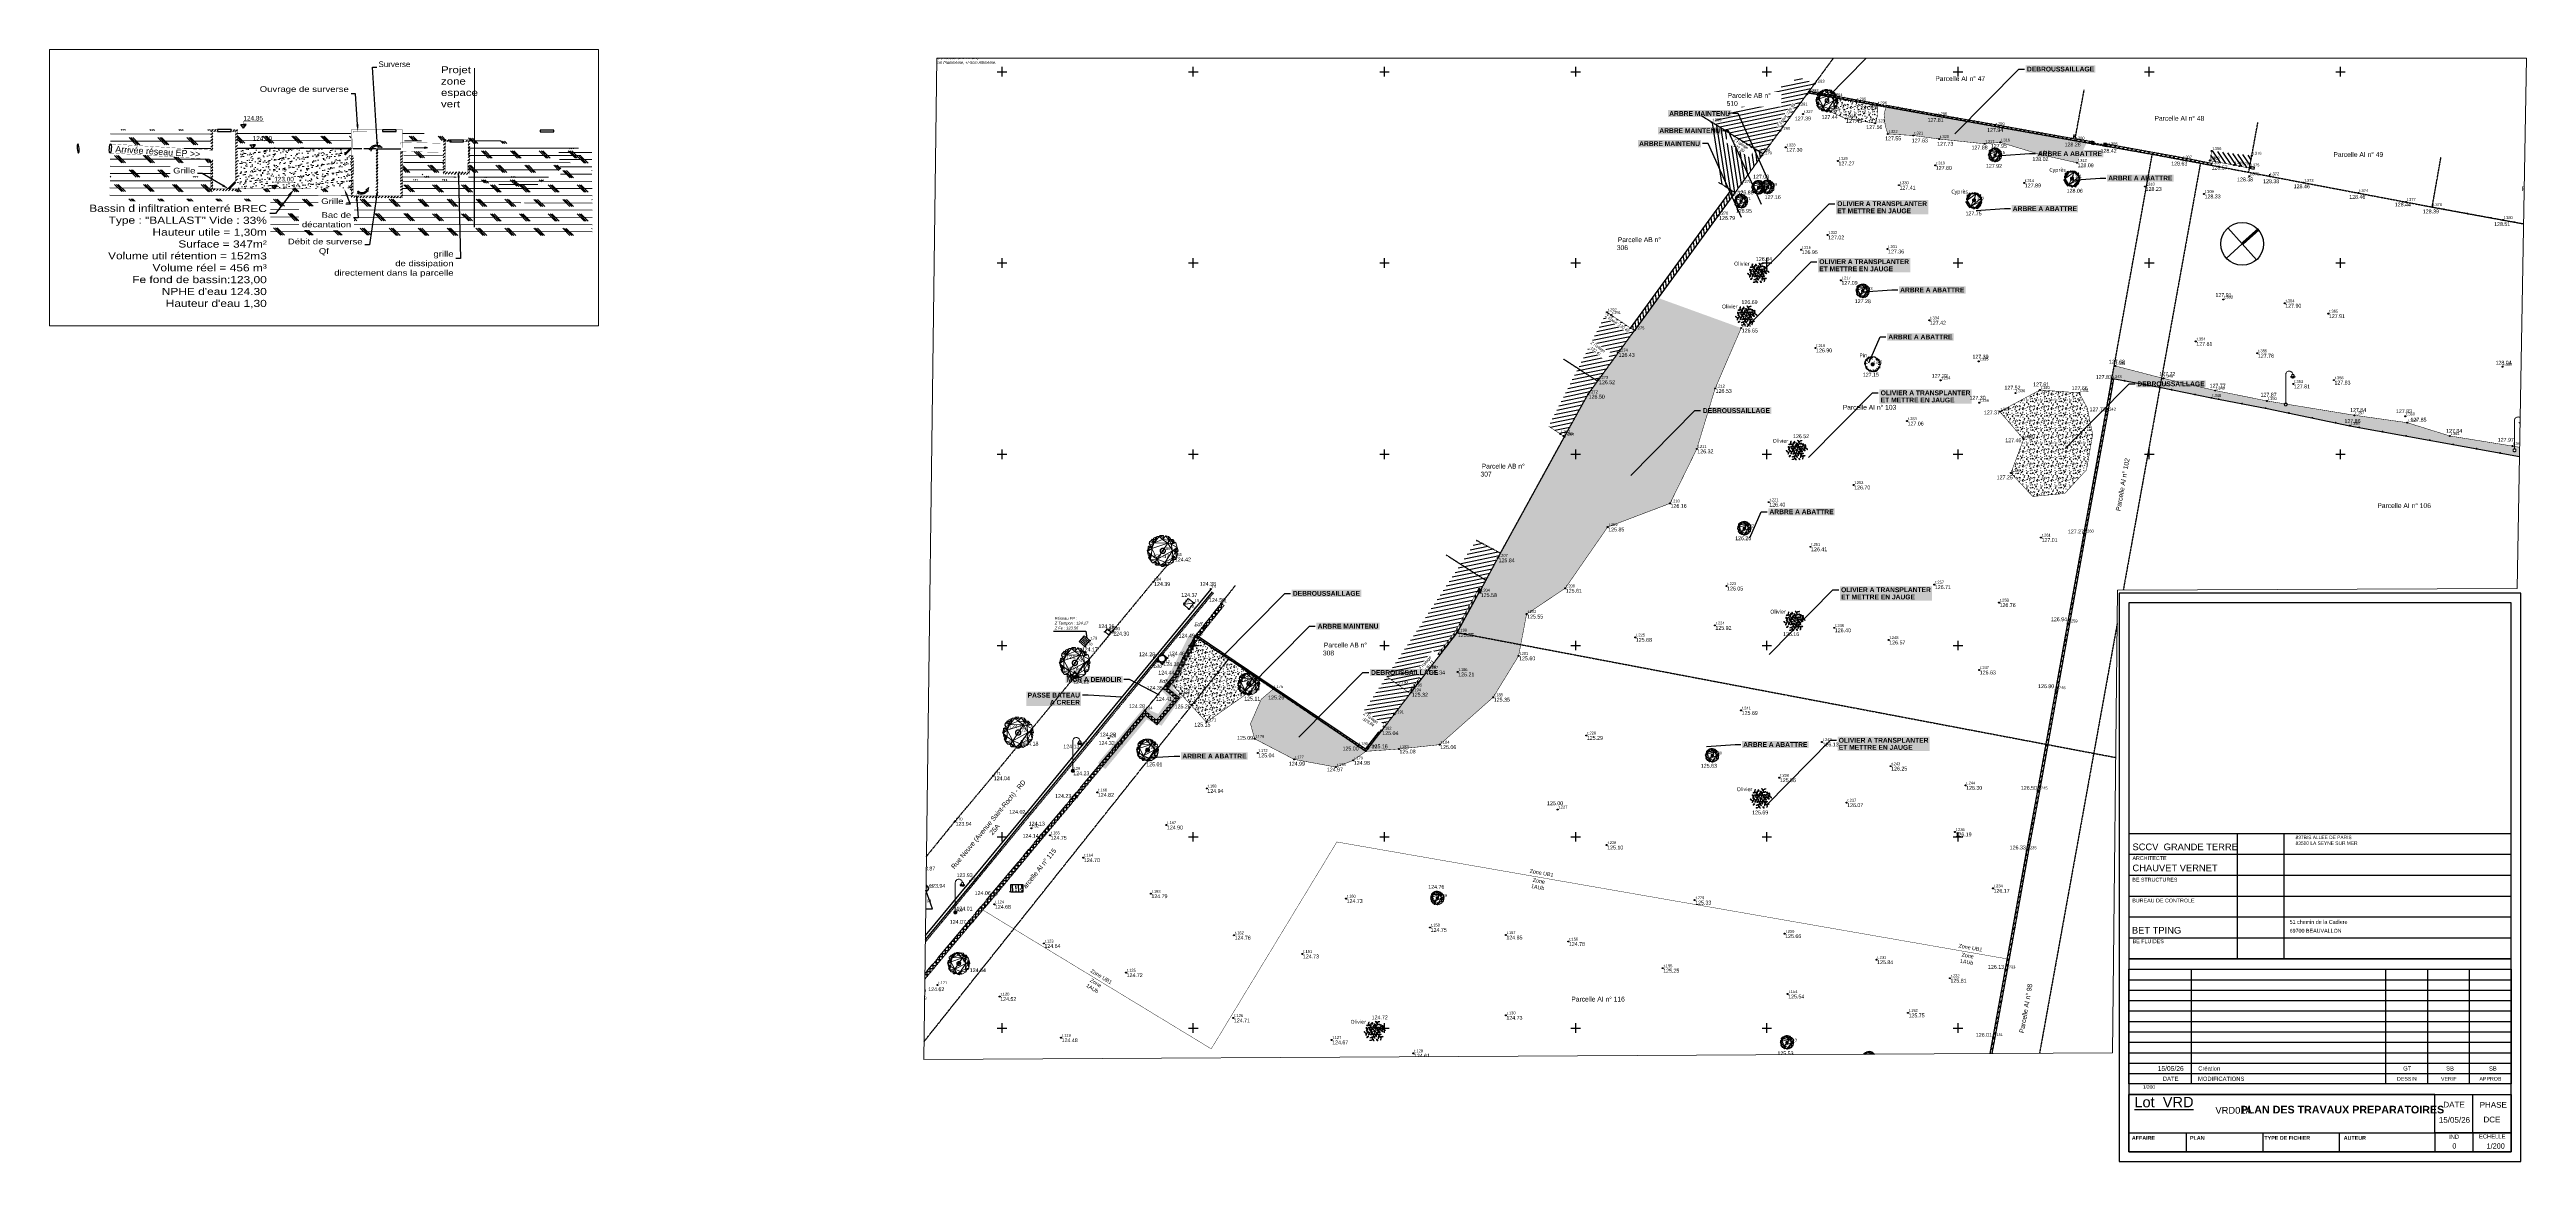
# Paper-space layout 'VRD01A-TX PREPARATOIRES' of a CAD drawing. Header units: metres. Extents: x -249 to 1046, y -1 to 581.
# The model-space entities are those that its viewports show. They can reach past a viewport. Long polylines and large blocks are cut down to what shows.
import ezdxf
from ezdxf import colors
from ezdxf.entities.mleader import LeaderData, LeaderLine
from ezdxf.enums import TextEntityAlignment as Align
from ezdxf.math import Vec2, Vec3

# ---------------------------------------------------------------- set-up
doc = ezdxf.new("R2010")
doc.units = ezdxf.units.M
doc.header["$PDMODE"] = 33
doc.header["$PDSIZE"] = 0.1
for name, pattern in [('AEP-2', [3.9, 2.5, -0.2, 0.4, -0.2, 0.4, -0.2]), ('AXES2', [28.575, 19.05, -3.175, 3.175, -3.175]), ('CACHE', [0.375, 0.25, -0.125]), ('CACHE2', [0.1875, 0.125, -0.0625]), ('Grille', [0.8, 0.4, -0.4]), ('INTERROMPU', [0.75, 0.5, -0.25]), ('TN', [6.25, 5, -1.25])]:
    doc.linetypes.add(name, pattern=pattern)
for name, color, linetype in [('--ui- Rsx Secs- CA projeté', 7, 'CACHE'), ('00-MEPP', 7, 'Continuous'), ('0203 LIMITE PROJET', 1, 'LIMITE PAZ'), ('0205 PROFIL AUTRE', 8, 'Continuous'), ('0205 PROFIL HACH', 9, 'Continuous'), ('0205 PROFIL PROJET', 4, 'Continuous'), ('0205 PROFIL RESEAUX', 35, 'Continuous'), ('0205 PROFIL TN', 3, 'TN'), ('0205 PROFIL TXT', 7, 'Continuous'), ('07-AEP-RES', 94, 'AEP-2'), ('11-TEL-TXT', 6, 'Continuous'), ('Bâtiments', 7, 'Continuous'), ('Bâtiments Hachures', 174, 'Continuous'), ('Calque commun', 7, 'Continuous'), ('Calque19', 7, 'Continuous'), ('Calque23', 7, 'Continuous'), ('Calque9', 7, 'Continuous'), ('Caniveau', 24, 'Continuous'), ('Carroyage(2)', 7, 'Continuous'), ('Carroyage(2)_Croix', 7, 'Continuous'), ('Carroyage(2)_Textes', 7, 'Continuous'), ('Chemin', 45, 'CACHE'), ('Clôture', 7, 'Continuous'), ('Clôture Symboles', 7, 'Continuous'), ('Elements de Voirie', 251, 'Continuous'), ('Lignes Blanches Voirie', 7, 'CACHE'), ('Limites', 1, 'AXES2'), ('Mise en Page', 7, 'Continuous'), ('Murs', 7, 'Continuous'), ('Murs Hachures', 7, 'Continuous'), ('Parking', 251, 'Continuous'), ("Plan Local d'Urbanisme", 30, 'Continuous'), ('Points Topo', 7, 'Continuous'), ('Points Topo Altitude', 7, 'Continuous'), ('Points Topo Matricule', 252, 'Continuous'), ('Réseaux Sol', 151, 'Continuous'), ('Talus Bas', 43, 'CACHE2'), ('Textes', 7, 'Continuous'), ('Trottoirs', 28, 'Continuous'), ('Végétation', 102, 'Continuous')]:
    doc.layers.add(name, color=color, linetype=linetype)
doc.layers.add('05.2-EP-400PVC', color=5, linetype='Continuous', lineweight=30)
doc.layers.add('20-REV-HCH-BB0.10', color=144, linetype='Continuous', lineweight=30)
doc.styles.add('ARIAL', font='arial.ttf')
doc.styles.add('ARIAL GRAS', font='arialbd.ttf')
doc.styles.add('Arial_21', font='arial.ttf', dxfattribs={"height": 0.0018})
doc.styles.add('Arial_22', font='arial.ttf', dxfattribs={"height": 0.0035})
doc.styles.add('Arial_B_7', font='arialbd.ttf', dxfattribs={"height": 0.004})
doc.styles.add('Pts Topo SPE', font='', dxfattribs={"width": 0.9})
doc.styles.get("Standard").update_dxf_attribs({"font": 'arial.ttf'})
doc.styles.add('titre', font='arial.ttf', dxfattribs={"width": 1.2})
doc.styles.add('Trebuchet MS', font='trebucit.ttf', dxfattribs={"height": 0.405148})
doc.styles.get('Pts Topo SPE').set_extended_font_data('Titillium Web Light')
doc.linetypes.add('LIMITE PAZ', pattern='A,5,-1.5,5,-1.5,[200,cerretti.shx,S=1,R=45,X=0.75,Y=0],-2.5', length=15.5)
pattern_1 = [(273.0870726257, (-1059254.15954, 3501555.51431), (0.095111777625, 0.0051295474494), [])]
pattern_2 = [(337.451807, (-2026.49203, -1447.70941), (25.001558834, -10.303982526), [0.090508, -31.693922]), (29.7268, (-2025.2084, -1448.31934), (1.0005448, 1.1175465), [0.094695, -4.648721]), (335.089273, (-2025.12613, -1448.272414), (18.53028335, -8.53689633), [0.10269, -35.959756]), (339.412266, (-2026.230995, -1447.4095), (7.58882196, -2.767630984), [0.129743, -28.840069]), (256.60469, (-2025.44648, -1447.842254), (-4.3007138, -18.296279972), [0.11664, -40.825392]), (311.82157, (-2025.52381, -1447.7557), (1.11754648, -1.00054479), [0.11607, -13.467008]), (256.23425, (-2025.56271, -1448.8112), (-5.1842569, -21.531917713), [0.072626, -25.427374]), (297.60572, (-2026.62112, -1447.94967), (2.35209464, -4.11918084), [0.07305, -12.742956]), (351.067003, (-2026.584365, -1448.01117), (5.353729006, -0.76654141), [0.086475, -30.28621]), (3.16176, (-2026.5342, -1448.1537), (1.000545, 1.1175465), [0.054415, -2.066905]), (24.412266, (-2025.897407, -1448.832773), (23.831541939, 10.876930119), [0.116805, -40.852696]), (273.16176, (-2025.7958, -1448.7), (1.1175465, -1.000545), [0.084633, -2.036687]), (276.52822, (-2025.9635, -1448.56703), (1.9365583, -15.82718364), [0.05142, -18.010972]), (262.856914, (-2026.16656, -1448.3967), (-2.182622536, -18.17927828), [0.067575, -23.649507]), (356.451924, (-2025.267946, -1448.5012), (9.589911535, -0.53253803), [0.06918, -36.241975]), (300.41709, (-2025.98827, -1448.06286), (17.58220898, -29.834810664), [0.11217, -39.261044]), (343.507936, (-2025.93151, -1448.15958), (3.23563774, -0.883543098), [0.08988, -31.445814]), (343.178654, (-2026.30182, -1448.086555), (3.23563774, -0.8835431), [0.13194, -24.697478]), (269.34769, (-2026.30126, -1448.04095), (0.11700169, -2.11809126), [0.045405, -15.899814]), (291.5967, (-2026.38203, -1447.894), (1.1175465, -1.0005448), [0.02867, -3.325432]), (359.34769, (-2026.08394, -1447.6444), (2.11809126, 0.11700169), [0.090855, -15.854364]), (27.60572, (-2026.0264, -1447.8107), (4.11918084, 2.35209464), [0.073053, -12.742953]), (247.960637, (-2025.74067, -1447.722215), (-6.535806755, -16.295190397), [0.050085, -39.805906]), (344.7268, (-2025.6585, -1448.0598), (2.1180913, 0.1170017), [0.02867, -3.325432]), (273.16176, (-2025.6799, -1448.2758), (1.1175465, -1.000545), [0.036277, -2.085043]), (284.4717, (-2025.8888, -1448.32977), (1.2345482, -3.118636), [0.030869, -5.377458]), (359.34769, (-2025.5085, -1448.47529), (2.11809126, 0.11700169), [0.045465, -15.899754]), (228.1618, (-2025.3068, -1448.0638), (1.117546, -1.000545), [0.075, -1.425]), (14.4717, (-2025.7272, -1447.08584), (3.118636, 1.2345482), [0.092355, -5.315972]), (11.29186, (-2025.39554, -1447.5033), (5.2367273, 1.35154986), [0.106836, -7.393164]), (264.54611, (-2025.28116, -1447.382037), (-0.64953972, -7.47182027), [0.100825, -35.300446]), (4.897465, (-2025.10292, -1447.65052), (32.771913754, 2.87257182), [0.099864, -34.917989]), (253.871714, (-2024.884897, -1447.926065), (-0.883543098, -3.235637741), [0.13764, -44.812332]), (355.567117, (-2025.78972, -1447.2708), (24.533552076, -1.831617468), [0.0915, -32.009902]), (273.16176, (-2025.9638, -1447.1322), (1.1175465, -1.000545), [0.042316, -2.079004]), (21.5967, (-2025.5714, -1447.5524), (1.0005448, 1.1175465), [0.038152, -3.31595]), (35.63295, (-2025.88587, -1447.33974), (6.12027041, 4.5871876), [0.11832, -13.710997]), (273.16176, (-2025.2684, -1447.7961), (1.1175465, -1.000545), [0.106066, -2.015254])]
pattern_3 = [(239.85264, (-2034.9983, -1468.91026), (0.3458946, -0.2008902), [])]
pattern_4 = [(318.1618, (-2026.21974, -1449.8637), (0.211782, 0.2365473), [])]

# ---------------------------------------------------------------- blocks, each defined once
blk = doc.blocks.new('COTE-Z')
at = {"linetype": 'ByBlock', "lineweight": -2}
blk.add_hatch(color=0, dxfattribs=at).paths.add_polyline_path([(1.2, 1.5), (0, 1.5), (0, 0)])
at = {"color": 0, "linetype": 'ByBlock', "lineweight": -2, "flags": 128}
for points in [[(0, 0), (-1.2, 1.5), (0, 1.5)], [(0, 0), (1.2, 1.5), (0, 1.5)]]:
    blk.add_lwpolyline(points, dxfattribs=at)
at = {"color": 0, "linetype": 'ByBlock', "lineweight": -2, "const_width": 0.1, "flags": 128}
blk.add_lwpolyline([(0, 1.5), (0, 3), (9, 3)], dxfattribs=at)
at = {"color": 0, "linetype": 'ByBlock', "lineweight": -2, "style": 'ARIAL'}
blk.add_attdef('ALT', (0, 3.3), '', height=2, dxfattribs=at)
blk = doc.blocks.new('Dévers')
at = {"color": 0, "linetype": 'ByBlock', "lineweight": -2, "ltscale": 250}
for p, q in [((-2.3, 0), (2.3, 0)), ((3.5, 0), (2.3, 0.3)), ((2.3, -0.3), (2.3, 0.3)), ((3.5, 0), (2.3, -0.3))]:
    blk.add_line(p, q, dxfattribs=at)
at = {"color": 0, "linetype": 'ByBlock', "lineweight": -2, "style": 'ARIAL'}
blk.add_attdef('DEVERS', text='', height=1.8, dxfattribs=at).set_placement((0, 0), align=Align.BOTTOM_CENTER)
blk = doc.blocks.new('PointTopo_SPE')
at = {"layer": 'Calque commun', "color": 1, "linetype": 'ByBlock', "lineweight": -2}
blk.add_point((0, 0), dxfattribs=at)
blk = doc.blocks.new('SPE61')
at = {"layer": 'Calque9', "color": 151, "linetype": 'Continuous', "lineweight": 9}
blk.add_line((0, 0), (1, 1), dxfattribs=at)
mesh = blk.add_polyface(dxfattribs=at)
corners = [(0, 0), (1, 0), (1, 1), (0, 1)]
mesh.append_faces([[corners[k] for k in face] for face in [(0, 1, 2, 3)]], dxfattribs={"color": 151})
blk = doc.blocks.new('SPE53')
at = {"layer": 'Calque9', "color": 151, "linetype": 'Continuous', "lineweight": 9}
blk.add_line((0, 1), (1, 0), dxfattribs=at)
at = {"layer": 'Calque9', "color": 18, "linetype": 'Continuous', "lineweight": 9, "true_color": 0x000000}
blk.add_trace([(1, 0), (0, 1), (0, 0)], dxfattribs=at)
at = {"layer": 'Calque9', "color": 151, "linetype": 'Continuous', "lineweight": 9}
mesh = blk.add_polyface(dxfattribs=at)
corners = [(0, 0), (1, 0), (1, 1), (0, 1)]
mesh.append_faces([[corners[k] for k in face] for face in [(0, 1, 2, 3)]], dxfattribs={"color": 151})
blk = doc.blocks.new('SPE81')
at = {"layer": 'Calque23', "color": 251, "linetype": 'Continuous', "lineweight": 9}
for p, q in [((0, 3.15), (0, 0.15)), ((0.62, 2.96), (0.46, 2.9)), ((0.65, 2.92), (0.52, 2.8)), ((0.69, 2.89), (0.62, 2.73)), ((0.74, 2.89), (0.74, 2.71)), ((0.78, 2.89), (0.85, 2.73)), ((0.82, 2.92), (0.95, 2.8)), ((0.85, 2.96), (1.01, 2.89))]:
    blk.add_line(p, q, dxfattribs=at)
for centre, radius, start, end in [((0.37, 3.11), 0.376, 3.6208, 174.0268), ((0.74, 3.01), 0.125, 0, 359.9994), ((0, 0), 0.15, 0, 359.9994)]:
    blk.add_arc(centre, radius, start, end, dxfattribs=at)
blk = doc.blocks.new('SPE40')
at = {"layer": 'Réseaux Sol'}
for radius in [0.33, 0.31]:
    blk.add_circle((0, 0), radius, dxfattribs=at)
at = {"layer": 'Réseaux Sol', "insert": (-0.15, 0.21), "char_height": 0.4, "attachment_point": 1}
blk.add_mtext_dynamic_manual_height_columns('{\\fTrebuchet MS|b0|i1|c0|p34;R}', width=0.4, gutter_width=12.5, heights=[0], dxfattribs=at)
blk = doc.blocks.new('Block158')
at = {"layer": 'Calque19', "color": 34, "linetype": 'Continuous', "lineweight": 9, "true_color": 0x994c00, "flags": 128}
for points in [[(-0.28, 0), (-0.28, 0, 1), (0.28, 0), (0.28, 0, 1), (-0.28, 0), (-0.28, 0)], [(0.25, 0), (0.25, 0, -1), (-0.25, 0), (-0.25, 0, -1), (0.25, 0), (0.25, 0)]]:
    blk.add_lwpolyline(points, format="xyb", dxfattribs=at)
blk = doc.blocks.new('SPE30')
at = {"layer": 'Calque19', "color": 102, "linetype": 'Continuous', "lineweight": 9}
blk.add_polyline3d([(0.83, 1.21, 0), (0.83, 1.21, 0), (0.83, 1.21, 0)], dxfattribs=at)
blk.add_polyline3d([(0.83, 1.21, 0), (0.83, 1.21, 0), (0.83, 1.21, 0)], dxfattribs=at)
at = {"layer": 'Calque19', "color": 34, "linetype": 'Continuous', "lineweight": 9}
for radius in [0.28, 0.25]:
    blk.add_arc((0, 0), radius, 0, 359.9994, dxfattribs=at)
at = {"layer": 'Calque19', "color": 34, "linetype": 'ByBlock', "lineweight": -2, "true_color": 0x994c00}
blk.add_blockref('Block158', (0, 0), dxfattribs=at)
at = {"layer": 'Calque19', "color": 102, "linetype": 'Continuous', "lineweight": 9}
mesh = blk.add_polyface(dxfattribs=at)
corners = [(0.24, -1.17), (1.02, 0.01), (0.99, -0.77), (1.54, 0.25), (1.28, 0.01), (1.52, 0.36), (-0.89, 0.85), (-0.96, 1.1), (-0.6, 1.51), (-1.58, -0.05), (-1.29, -0.46), (-1.51, -0.4), (0.62, 1.49), (0.63, 1.13), (0.31, 1.56), (1.31, -0.08), (1.51, -0.21), (1.52, -0.27), (-0.02, 1.18), (-0.36, 1.51), (0.1, 1.41), (0.7, 1.08), (1.06, 0.93), (0.89, 0.69), (-1.4, -0.51), (-1.41, -0.57), (-1.31, -0.49), (-1.32, -0.93), (1.09, -1.2), (0.47, -1.56), (-0.28, 1.6), (-0.57, -0.85), (-1.17, -0.44), (-1.15, 0.25), (0.54, 0.8), (0.05, -1.64), (0.25, -1.37), (0.27, -1.55), (-0.25, -1.5), (-1.18, 0.41), (-0.39, -1.48), (-0.57, -1.5), (-0.7, -1.5), (-0.8, -1.39), (1.09, 0.88), (1.38, 0.83), (1.46, -0.68), (0.07, 1.62), (-1.31, 0.42), (-1.57, 0.09), (1.6, 0.01), (1.57, -0.08), (1.49, -0.08), (1.14, -1.04), (-1.63, 0.04), (1.25, 0.91), (-1.02, 1.16), (-1.22, 1.08), (0.83, 1.21), (1.06, 1.18), (-0.76, -1.12), (-1.08, -1.23), (-1.34, 0.61), (-1.44, 0.48), (-1.52, 0.41), (-1.41, 0.77), (-1.37, 0.94), (1.2, 1.02), (0.8, 1.29), (-0.97, 1.32), (-0.74, -1.14), (-0.08, -1.62), (-1.48, -0.7), (1.37, -0.9), (1.19, -0.93), (-1.11, 1.22), (-0.92, -1.26), (0.31, -1.45)]
mesh.append_faces([[corners[k] for k in face] for face in [(35, 36, 37), (20, 30, 47), (56, 57, 75), (0, 29, 77)]], dxfattribs={"vtx0": -1, "color": 102})
mesh.append_faces([[corners[k] for k in face] for face in [(3, 4, 5), (9, 10, 11), (12, 13, 14), (18, 19, 20), (15, 2, 1), (40, 31, 38), (50, 4, 3), (62, 6, 39), (32, 27, 26)]], dxfattribs={"vtx0": -1, "vtx1": -1, "color": 102})
mesh.append_faces([[corners[k] for k in face] for face in [(0, 1, 2), (1, 23, 5), (31, 27, 32), (31, 33, 34), (0, 38, 31), (15, 46, 2), (31, 34, 1), (31, 32, 33), (9, 49, 33), (9, 33, 32), (33, 6, 34), (62, 66, 6), (18, 6, 19), (1, 34, 23), (0, 2, 28), (0, 31, 1), (34, 6, 18)]], dxfattribs={"vtx0": -1, "vtx1": -1, "vtx2": -1, "color": 102})
mesh.append_faces([[corners[k] for k in face] for face in [(21, 22, 23), (0, 28, 29), (20, 19, 30), (22, 58, 59), (60, 61, 27), (50, 52, 4), (15, 17, 46), (23, 45, 5), (6, 66, 57), (48, 49, 64), (46, 74, 2), (9, 32, 10), (70, 40, 41)]], dxfattribs={"vtx0": -1, "vtx2": -1, "color": 102})
mesh.append_faces([[corners[k] for k in face] for face in [(63, 48, 64), (67, 22, 59), (72, 25, 27)]], dxfattribs={"vtx1": -1, "color": 102})
mesh.append_faces([[corners[k] for k in face] for face in [(6, 7, 8), (25, 26, 27), (33, 39, 6), (23, 44, 45), (48, 33, 49), (18, 14, 13), (56, 6, 57), (34, 21, 23), (13, 34, 18), (4, 1, 5), (0, 36, 38), (70, 31, 40), (71, 38, 36), (43, 70, 41), (31, 60, 27), (21, 58, 22), (35, 71, 36), (8, 19, 6)]], dxfattribs={"vtx1": -1, "vtx2": -1, "color": 102})
mesh.append_faces([[corners[k] for k in face] for face in [(15, 16, 17), (10, 24, 11), (41, 42, 43), (50, 51, 52), (2, 53, 28), (9, 54, 49), (44, 55, 45), (62, 65, 66), (12, 68, 13), (7, 69, 8), (46, 73, 74), (60, 76, 61)]], dxfattribs={"vtx2": -1, "color": 102})
blk = doc.blocks.new('SPE50')
at = {"layer": 'Réseaux Sol', "flags": 128}
blk.add_lwpolyline([(0, 0), (1, 0), (1, 1), (0, 1), (0, 0)], dxfattribs=at)
blk = doc.blocks.new('SPE45')
at = {"layer": 'Calque9', "color": 151, "linetype": 'Continuous', "lineweight": 9}
mesh = blk.add_polyface(dxfattribs=at)
corners = [(0, 0), (1, 0), (1, 1), (0, 1)]
mesh.append_faces([[corners[k] for k in face] for face in [(0, 1, 2, 3)]], dxfattribs={"color": 151})
blk = doc.blocks.new('SPE51')
at = {"layer": 'Calque9', "color": 151, "linetype": 'Continuous', "lineweight": 9}
for p, q in [((0.2, 1), (0.2, 0)), ((0.4, 1), (0.4, 0)), ((0.6, 1), (0.6, 0)), ((0.8, 1), (0.8, 0))]:
    blk.add_line(p, q, dxfattribs=at)
mesh = blk.add_polyface(dxfattribs=at)
corners = [(0, 0), (1, 0), (1, 1), (0, 1)]
mesh.append_faces([[corners[k] for k in face] for face in [(0, 1, 2, 3)]], dxfattribs={"color": 151})
blk = doc.blocks.new('Block418')
at = {"layer": 'Calque19', "color": 34, "linetype": 'Continuous', "lineweight": 9, "true_color": 0x994c00, "flags": 128}
for points in [[(-0.16, 0), (-0.16, 0, 1), (0.16, 0), (0.16, 0, 1), (-0.16, 0), (-0.16, 0)], [(0.14, 0), (0.14, 0, -1), (-0.14, 0), (-0.14, 0, -1), (0.14, 0), (0.14, 0)]]:
    blk.add_lwpolyline(points, format="xyb", dxfattribs=at)
blk = doc.blocks.new('SPE34')
at = {"layer": 'Calque19', "color": 102, "linetype": 'Continuous', "lineweight": 9}
for p, q in [((-0.87, 0.11), (-0.57, 0.09)), ((-0.87, 0.05), (-0.72, 0.04)), ((-0.86, 0.01), (-0.72, 0.02)), ((-0.84, 0.26), (-0.71, 0.19)), ((-0.84, 0.15), (-0.71, 0.12)), ((-0.84, 0.07), (-0.72, 0.07)), ((-0.82, 0.21), (-0.71, 0.15)), ((-0.8, 0.33), (-0.71, 0.28)), ((-0.8, 0.29), (-0.72, 0.24)), ((-0.79, 0.35), (-0.7, 0.32)), ((-0.77, 0.39), (-0.66, 0.34)), ((-0.75, 0.49), (-0.51, 0.33)), ((-0.74, 0.43), (-0.67, 0.37)), ((-0.71, 0.52), (-0.6, 0.44)), ((-0.7, 0.55), (-0.6, 0.46)), ((-0.67, 0.56), (-0.59, 0.5)), ((-0.64, 0.58), (-0.55, 0.51)), ((-0.61, 0.6), (-0.5, 0.5)), ((-0.56, 0.6), (-0.48, 0.54)), ((-0.53, 0.66), (-0.47, 0.6)), ((-0.51, 0.71), (-0.34, 0.55)), ((-0.51, 0.67), (-0.45, 0.61)), ((-0.5, 0.76), (-0.42, 0.69)), ((-0.47, 0.78), (-0.39, 0.7)), ((-0.42, 0.76), (-0.37, 0.71)), ((-0.36, 0.78), (-0.32, 0.7)), ((-0.31, 0.77), (-0.29, 0.69)), ((-0.28, 0.77), (-0.26, 0.69)), ((-0.23, 0.8), (-0.23, 0.74)), ((-0.2, 0.79), (-0.19, 0.72)), ((-0.18, 0.81), (-0.15, 0.7)), ((-0.14, 0.79), (-0.12, 0.67)), ((-0.1, 0.77), (-0.06, 0.51)), ((-0.08, 0.81), (-0.05, 0.66)), ((-0.04, 0.83), (-0.02, 0.69)), ((-0.01, 0.82), (0.01, 0.7)), ((0.03, 0.83), (0.04, 0.73)), ((0.06, 0.82), (0.07, 0.73)), ((0.1, 0.82), (0.1, 0.73)), ((0.13, 0.83), (0.14, 0.74)), ((0.18, 0.8), (0.17, 0.73)), ((0.22, 0.8), (0.21, 0.72)), ((0.25, 0.78), (0.24, 0.71)), ((0.3, 0.75), (0.27, 0.7)), ((0.34, 0.73), (0.3, 0.67)), ((0.38, 0.69), (0.33, 0.62)), ((0.53, 0.62), (0.35, 0.46)), ((0.4, 0.66), (0.37, 0.58)), ((0.45, 0.66), (0.42, 0.58)), ((0.48, 0.63), (0.44, 0.57)), ((0.52, 0.52), (0.44, 0.48)), ((0.56, 0.59), (0.47, 0.53)), ((0.55, 0.5), (0.48, 0.46)), ((0.6, 0.5), (0.51, 0.44)), ((0.67, 0.53), (0.54, 0.44)), ((0.79, 0.21), (0.54, 0.14)), ((0.65, 0.49), (0.57, 0.43)), ((0.69, 0.47), (0.62, 0.42)), ((0.72, 0.4), (0.62, 0.34)), ((0.74, 0.36), (0.64, 0.3)), ((0.72, 0.44), (0.65, 0.41)), ((0.81, 0.17), (0.66, 0.13)), ((0.75, 0.31), (0.68, 0.29)), ((0.76, 0.29), (0.68, 0.24)), ((0.78, 0.24), (0.68, 0.2)), ((0.83, 0.13), (0.71, 0.13)), ((0.83, 0.09), (0.71, 0.09)), ((0.81, 0.06), (0.71, 0.05)), ((0.82, 0.03), (0.71, 0.02)), ((0.8, 0.12), (0.72, 0.11)), ((-0.83, -0.04), (-0.71, -0.04)), ((-0.83, -0.1), (-0.74, -0.1)), ((-0.82, -0.07), (-0.74, -0.07)), ((-0.8, -0.02), (-0.7, -0.01)), ((-0.79, -0.13), (-0.74, -0.12)), ((-0.79, -0.16), (-0.72, -0.16)), ((-0.77, -0.2), (-0.71, -0.18)), ((-0.75, -0.23), (-0.68, -0.21)), ((-0.75, -0.26), (-0.64, -0.23)), ((-0.74, -0.34), (-0.52, -0.28)), ((-0.73, -0.31), (-0.62, -0.27)), ((-0.7, -0.39), (-0.61, -0.35)), ((-0.7, -0.43), (-0.59, -0.37)), ((-0.68, -0.49), (-0.55, -0.42)), ((-0.66, -0.44), (-0.57, -0.39)), ((-0.64, -0.5), (-0.55, -0.45)), ((-0.61, -0.52), (-0.55, -0.48)), ((-0.58, -0.53), (-0.51, -0.5)), ((-0.55, -0.56), (-0.49, -0.52)), ((-0.52, -0.58), (-0.42, -0.52)), ((-0.51, -0.62), (-0.4, -0.52)), ((-0.44, -0.63), (-0.37, -0.56)), ((-0.42, -0.67), (-0.35, -0.59)), ((-0.41, -0.71), (-0.33, -0.61)), ((-0.39, -0.72), (-0.31, -0.62)), ((-0.35, -0.74), (-0.28, -0.61)), ((-0.3, -0.71), (-0.27, -0.65)), ((-0.28, -0.76), (-0.19, -0.57)), ((-0.21, -0.71), (-0.22, -0.64)), ((-0.18, -0.75), (-0.19, -0.69)), ((-0.16, -0.74), (-0.15, -0.63)), ((-0.13, -0.78), (-0.12, -0.69)), ((-0.09, -0.8), (-0.09, -0.69)), ((-0.04, -0.8), (-0.04, -0.72)), ((-0.01, -0.8), (-0.01, -0.71)), ((0.04, -0.81), (0.02, -0.72)), ((0.05, -0.78), (0.04, -0.69)), ((0.07, -0.79), (0.05, -0.56)), ((0.12, -0.79), (0.09, -0.67)), ((0.14, -0.76), (0.13, -0.67)), ((0.2, -0.78), (0.16, -0.68)), ((0.23, -0.78), (0.17, -0.65)), ((0.26, -0.79), (0.2, -0.67)), ((0.29, -0.76), (0.21, -0.65)), ((0.39, -0.78), (0.25, -0.56)), ((0.35, -0.78), (0.26, -0.65)), ((0.37, -0.64), (0.33, -0.61)), ((0.41, -0.72), (0.35, -0.65)), ((0.63, -0.56), (0.39, -0.4)), ((0.43, -0.67), (0.39, -0.62)), ((0.46, -0.66), (0.4, -0.6)), ((0.5, -0.68), (0.44, -0.6)), ((0.49, -0.62), (0.45, -0.59)), ((0.54, -0.63), (0.48, -0.57)), ((0.59, -0.55), (0.49, -0.49)), ((0.57, -0.57), (0.49, -0.52)), ((0.55, -0.61), (0.49, -0.56)), ((0.55, -0.57), (0.5, -0.54)), ((0.79, -0.36), (0.54, -0.26)), ((0.62, -0.51), (0.55, -0.46)), ((0.63, -0.48), (0.56, -0.43)), ((0.86, -0.04), (0.58, -0.02)), ((0.66, -0.45), (0.58, -0.41)), ((0.66, -0.4), (0.6, -0.35)), ((0.67, -0.43), (0.6, -0.39)), ((0.73, -0.35), (0.65, -0.32)), ((0.77, -0.27), (0.66, -0.24)), ((0.71, -0.36), (0.66, -0.35)), ((0.78, -0.31), (0.67, -0.28)), ((0.85, -0.01), (0.71, -0.01)), ((0.79, -0.11), (0.71, -0.1)), ((0.78, -0.14), (0.71, -0.13)), ((0.77, -0.16), (0.71, -0.15)), ((0.77, -0.22), (0.71, -0.22)), ((0.82, -0.07), (0.73, -0.07)), ((0.8, -0.1), (0.73, -0.09)), ((0.78, -0.18), (0.74, -0.19))]:
    blk.add_line(p, q, dxfattribs=at)
at = {"layer": 'Calque19', "color": 34, "linetype": 'Continuous', "lineweight": 9}
for radius in [0.161, 0.144]:
    blk.add_arc((0, 0), radius, 0, 359.9994, dxfattribs=at)
at = {"layer": 'Calque19', "color": 34, "linetype": 'ByBlock', "lineweight": -2, "true_color": 0x994c00}
blk.add_blockref('Block418', (0, 0), dxfattribs=at)
at = {"layer": 'Calque19', "color": 102, "linetype": 'ByBlock', "lineweight": -2, "style": 'Trebuchet MS'}
blk.add_text('Pin', height=0.405, dxfattribs=at).set_placement((-1.37, 0.61), align=Align.BOTTOM_LEFT)
blk = doc.blocks.new('SPE32')
at = {"layer": 'Calque commun', "color": 0, "linetype": 'ByBlock', "lineweight": -2, "xscale": 0.4420946538448334, "yscale": 0.4420946538448334, "zscale": 0.4420946538448334}
blk.add_blockref('SPE30', (0, 0), dxfattribs=at)
blk = doc.blocks.new('SPE31')
at = {"layer": 'Calque commun', "color": 0, "linetype": 'ByBlock', "lineweight": -2, "xscale": 0.7200000286102295, "yscale": 0.7200000286102295, "zscale": 0.7200000286102295}
blk.add_blockref('SPE30', (0, 0), dxfattribs=at)
blk = doc.blocks.new('SPE33')
at = {"layer": 'Calque19', "color": 34, "linetype": 'Continuous', "lineweight": 9}
for p, q in [((0, 0), (-0.97, -0.21)), ((-0.66, 0.74), (0, 0)), ((-0.31, -0.94), (0, 0)), ((0, 0), (0.31, 0.94)), ((0.97, 0.21), (0, 0)), ((0, 0), (0.66, -0.74))]:
    blk.add_line(p, q, dxfattribs=at)
at = {"layer": 'Calque19', "color": 102, "linetype": 'Continuous', "lineweight": 9, "flags": 128}
for points in [[(-0.54, 0.6), (-0.54, 0.6, 0.327473), (-0.87, 0.57), (-0.87, 0.57, 0.131285), (-0.54, 0.59)], [(-0.3, 0.34), (-0.3, 0.34, 0.408885), (-0.69, 0.33), (-0.69, 0.33, 0.190387), (-0.31, 0.33)], [(0.25, 0.77), (0.25, 0.77, 0.328629), (0.06, 1.03), (0.06, 1.03, 0.130944), (0.24, 0.76)], [(0.21, 0.59), (0.21, 0.59, 0.122315), (0.52, 0.72), (0.52, 0.72, 0.212626), (0.2, 0.62)], [(0.45, 0.09), (0.45, 0.09, 0.408313), (0.63, 0.44), (0.63, 0.44, 0.288177), (0.44, 0.11)], [(0.6, 0.53), (0.6, 0.53, 0.327473), (0.93, 0.56), (0.93, 0.56, 0.129825), (0.6, 0.53)], [(0.62, 0.11), (0.62, 0.11, 0.233679), (0.88, -0.09), (0.88, -0.09, 0.215401), (0.64, 0.14)], [(0.79, 0.17), (0.79, 0.17, 0.330838), (0.92, 0.47), (0.92, 0.47, 0.286184), (0.78, 0.17)], [(-0.79, -0.17), (-0.79, -0.17, 0.330481), (-0.92, -0.47), (-0.92, -0.47, 0.127314), (-0.78, -0.17)], [(-0.45, -0.09), (-0.45, -0.09, 0.407196), (-0.63, -0.44), (-0.63, -0.44, 0.059849), (-0.44, -0.11)], [(-0.21, -0.6), (-0.21, -0.6, 0.121484), (-0.52, -0.72), (-0.52, -0.72, 0.215083), (-0.2, -0.62)], [(-0.25, -0.77), (-0.25, -0.77, 0.327928), (-0.06, -1.03), (-0.06, -1.03, 0.12655), (-0.24, -0.76)], [(-0.14, -0.43), (-0.14, -0.43, 0.408772), (0.06, -0.76), (0.06, -0.76, 0.080638), (-0.14, -0.43)], [(0.54, -0.6), (0.54, -0.6, 0.330266), (0.87, -0.56), (0.87, -0.56, 0.127707), (0.54, -0.59)]]:
    blk.add_lwpolyline(points, format="xyb", dxfattribs=at)
at = {"layer": 'Calque19', "color": 102, "linetype": 'Continuous', "lineweight": 9}
for centre, radius, start, end in [((-0.44, 0.78), 0.231, 131.5857, 190.2892), ((-0.85, 0.92), 0.265, 315.6147, 6.2602), ((0.46, 0.77), 0.233, 71.79, 130.0971), ((0.37, 1.2), 0.262, 255.1699, 306.4516), ((1.22, 0.28), 0.261, 195.2175, 246.7822), ((0.89, -0.01), 0.234, 12.0168, 69.9828), ((0.44, -0.78), 0.231, 311.5975, 10.3896), ((0.86, -0.92), 0.266, 135.7219, 186.3372)]:
    blk.add_arc(centre, radius, start, end, dxfattribs=at)
at = {"layer": 'Calque19', "color": 102, "linetype": 'ByBlock', "lineweight": -2, "style": 'Trebuchet MS'}
blk.add_text('Olivier', height=0.405, dxfattribs=at).set_placement((-2.53, 0.64), align=Align.BOTTOM_LEFT)
at = {"layer": 'Calque19', "color": 102, "linetype": 'Continuous', "lineweight": 9}
mesh = blk.add_polyface(dxfattribs=at)
corners = [(-0.8, 0.33), (-0.89, 0.25), (-0.79, 0.31), (-0.74, 0.2), (-0.78, 0.16), (-0.73, 0.18), (-0.87, 0.38), (-0.91, 0.36), (-0.91, 0.34), (-0.82, 0.34), (-0.9, 0.3), (-0.9, 0.29), (-0.74, 0.22), (-0.8, 0.17), (-0.85, 0.37), (-0.91, 0.32), (-0.73, 0.14), (-0.73, 0.16), (-0.75, 0.15), (-0.77, 0.15), (-0.84, 0.36), (-0.87, 0.22), (-0.78, 0.3), (-0.88, 0.24), (-0.76, 0.26), (-0.77, 0.28), (-0.86, 0.21), (-0.89, 0.39), (-0.91, 0.39), (-0.91, 0.38), (-0.75, 0.24), (-0.81, 0.18), (-0.83, 0.19), (-0.89, 0.27), (-0.84, 0.2)]
mesh.append_faces([[corners[k] for k in face] for face in [(0, 1, 2), (3, 4, 5), (19, 5, 4), (21, 22, 23), (26, 25, 21), (30, 31, 12), (23, 2, 1), (9, 11, 0)]], dxfattribs={"vtx0": -1, "vtx1": -1, "color": 102})
mesh.append_faces([[corners[k] for k in face] for face in [(6, 7, 8), (9, 10, 11), (14, 8, 15), (23, 22, 2), (3, 13, 4), (20, 15, 10), (19, 17, 5), (30, 32, 31), (24, 34, 32), (0, 33, 1), (24, 26, 34), (21, 25, 22)]], dxfattribs={"vtx0": -1, "vtx2": -1, "color": 102})
mesh.append_faces([[corners[k] for k in face] for face in [(3, 12, 13), (16, 17, 18), (20, 14, 15), (24, 25, 26), (29, 7, 27), (6, 27, 7), (14, 6, 8), (9, 20, 10), (19, 18, 17), (31, 13, 12), (30, 24, 32), (11, 33, 0)]], dxfattribs={"vtx1": -1, "vtx2": -1, "color": 102})
mesh.append_faces([[corners[k] for k in face] for face in [(27, 28, 29)]], dxfattribs={"vtx2": -1, "color": 102})
mesh = blk.add_polyface(dxfattribs=at)
corners = [(-0.65, -0.1), (-0.67, -0.08), (-0.7, -0.11), (-0.73, -0.09), (-0.69, -0.05), (-0.76, -0.07), (-0.76, 0.03), (-0.81, -0.02), (-0.74, 0), (-0.87, 0.06), (-0.85, 0.08), (-0.88, 0.09), (-0.71, -0.02), (-0.78, -0.05), (-0.83, 0), (-0.85, 0.03), (-0.79, 0.05), (-0.67, -0.12), (-0.64, -0.14), (-0.64, -0.14), (-0.64, -0.14), (-0.88, 0.09), (-0.82, 0.06)]
mesh.append_faces([[corners[k] for k in face] for face in [(3, 4, 5), (6, 7, 8), (9, 10, 11), (0, 17, 20), (16, 14, 6), (12, 5, 4), (22, 15, 16)]], dxfattribs={"vtx0": -1, "vtx1": -1, "color": 102})
mesh.append_faces([[corners[k] for k in face] for face in [(3, 1, 4), (12, 13, 5), (6, 14, 7), (0, 2, 17), (8, 7, 13), (9, 22, 10)]], dxfattribs={"vtx0": -1, "vtx2": -1, "color": 102})
mesh.append_faces([[corners[k] for k in face] for face in [(0, 1, 2), (3, 2, 1), (15, 14, 16), (12, 8, 13), (19, 20, 17), (9, 15, 22)]], dxfattribs={"vtx1": -1, "vtx2": -1, "color": 102})
mesh.append_faces([[corners[k] for k in face] for face in [(17, 18, 19), (10, 21, 11)]], dxfattribs={"vtx2": -1, "color": 102})
mesh = blk.add_polyface(dxfattribs=at)
corners = [(-0.34, 0.04), (-0.42, 0), (-0.39, -0.03), (-0.33, 0.02), (-0.51, 0.08), (-0.45, 0.16), (-0.47, 0.17), (-0.51, 0.18), (-0.56, 0.15), (-0.54, 0.12), (-0.35, -0.05), (-0.31, -0.07), (-0.32, -0.05), (-0.45, 0.02), (-0.4, 0.12), (-0.48, 0.05), (-0.58, 0.19), (-0.56, 0.19), (-0.36, 0.07), (-0.35, 0.06), (-0.44, 0.15), (-0.42, 0.14), (-0.32, -0.02), (-0.37, 0.09), (-0.53, 0.19), (-0.32, 0), (-0.49, 0.18), (-0.39, 0.11)]
mesh.append_faces([[corners[k] for k in face] for face in [(0, 2, 3), (13, 14, 15), (18, 1, 19), (20, 15, 21), (22, 10, 12), (23, 13, 18), (25, 10, 22), (21, 15, 14), (24, 8, 7), (4, 6, 9), (26, 9, 6)]], dxfattribs={"vtx0": -1, "vtx1": -1, "color": 102})
mesh.append_faces([[corners[k] for k in face] for face in [(0, 1, 2), (4, 5, 6), (7, 8, 9), (4, 20, 5), (25, 2, 10)]], dxfattribs={"vtx0": -1, "vtx2": -1, "color": 102})
mesh.append_faces([[corners[k] for k in face] for face in [(16, 8, 17)]], dxfattribs={"vtx1": -1, "color": 102})
mesh.append_faces([[corners[k] for k in face] for face in [(4, 15, 20), (24, 17, 8), (26, 7, 9), (0, 19, 1), (27, 14, 13), (25, 3, 2), (13, 1, 18), (23, 27, 13)]], dxfattribs={"vtx1": -1, "vtx2": -1, "color": 102})
mesh.append_faces([[corners[k] for k in face] for face in [(10, 11, 12)]], dxfattribs={"vtx2": -1, "color": 102})
mesh = blk.add_polyface(dxfattribs=at)
corners = [(-0.44, 0.55), (-0.44, 0.52), (-0.41, 0.52), (-0.43, 0.66), (-0.36, 0.66), (-0.42, 0.69), (-0.36, 0.77), (-0.4, 0.75), (-0.35, 0.74), (-0.38, 0.59), (-0.37, 0.62), (-0.44, 0.62), (-0.44, 0.48), (-0.41, 0.72), (-0.36, 0.7), (-0.4, 0.55), (-0.44, 0.59), (-0.36, 0.81), (-0.38, 0.78)]
mesh.append_faces([[corners[k] for k in face] for face in [(3, 4, 5), (6, 7, 8), (12, 2, 1), (8, 13, 14), (15, 0, 2), (14, 5, 4)]], dxfattribs={"vtx0": -1, "vtx1": -1, "color": 102})
mesh.append_faces([[corners[k] for k in face] for face in [(3, 10, 4), (15, 16, 0), (14, 13, 5), (6, 18, 7), (8, 7, 13), (9, 11, 16)]], dxfattribs={"vtx0": -1, "vtx2": -1, "color": 102})
mesh.append_faces([[corners[k] for k in face] for face in [(0, 1, 2), (9, 10, 11), (3, 11, 10), (6, 17, 18), (15, 9, 16)]], dxfattribs={"vtx1": -1, "vtx2": -1, "color": 102})
mesh = blk.add_polyface(dxfattribs=at)
corners = [(-0.24, 0.14), (-0.23, 0.14), (-0.25, 0.21), (-0.35, 0.14), (-0.35, 0.18), (-0.36, 0.17), (-0.29, 0.13), (-0.29, 0.21), (-0.3, 0.21), (-0.21, 0.16), (-0.22, 0.21), (-0.22, 0.15), (-0.18, 0.2), (-0.2, 0.2), (-0.19, 0.17), (-0.2, 0.16), (-0.27, 0.13), (-0.34, 0.19), (-0.33, 0.13), (-0.31, 0.2), (-0.31, 0.13), (-0.3, 0.13), (-0.26, 0.13), (-0.21, 0.21), (-0.36, 0.14), (-0.37, 0.16), (-0.24, 0.21), (-0.28, 0.21), (-0.32, 0.13), (-0.33, 0.19), (-0.18, 0.18), (-0.25, 0.14), (-0.26, 0.21), (-0.17, 0.19), (-0.37, 0.15), (-0.38, 0.15)]
mesh.append_faces([[corners[k] for k in face] for face in [(9, 10, 11), (14, 13, 15), (26, 11, 10), (6, 8, 21), (0, 32, 31), (24, 25, 34), (31, 27, 22), (19, 21, 8), (29, 20, 19)]], dxfattribs={"vtx0": -1, "vtx1": -1, "color": 102})
mesh.append_faces([[corners[k] for k in face] for face in [(3, 4, 5), (6, 7, 8), (19, 20, 21), (15, 13, 23), (24, 5, 25), (9, 23, 10), (17, 18, 28), (12, 14, 30), (31, 32, 27), (12, 30, 33), (29, 28, 20), (26, 1, 11), (0, 2, 32)]], dxfattribs={"vtx0": -1, "vtx2": -1, "color": 102})
mesh.append_faces([[corners[k] for k in face] for face in [(0, 1, 2), (12, 13, 14), (6, 16, 7), (17, 4, 18), (16, 22, 7), (26, 2, 1), (27, 7, 22), (29, 17, 28), (3, 18, 4), (24, 3, 5), (9, 15, 23), (25, 35, 34)]], dxfattribs={"vtx1": -1, "vtx2": -1, "color": 102})
mesh = blk.add_polyface(dxfattribs=at)
corners = [(-0.29, 0.83), (-0.29, 0.81), (-0.21, 0.84), (-0.2, 0.8), (-0.29, 0.78), (-0.2, 0.79), (-0.29, 0.8), (-0.22, 0.71), (-0.22, 0.72), (-0.24, 0.71), (-0.25, 0.72), (-0.21, 0.73), (-0.2, 0.76), (-0.27, 0.75), (-0.21, 0.74), (-0.29, 0.87), (-0.23, 0.88), (-0.24, 0.89), (-0.2, 0.83), (-0.22, 0.87), (-0.29, 0.86), (-0.26, 0.73), (-0.29, 0.88), (-0.24, 0.9), (-0.28, 0.9), (-0.28, 0.76), (-0.22, 0.86), (-0.28, 0.91), (-0.25, 0.91), (-0.26, 0.92), (-0.21, 0.85), (-0.2, 0.78), (-0.2, 0.77), (-0.29, 0.84), (-0.2, 0.82), (-0.23, 0.7), (-0.28, 0.77), (-0.27, 0.92)]
mesh.append_faces([[corners[k] for k in face] for face in [(3, 4, 5), (12, 13, 14), (6, 18, 1), (22, 23, 24), (19, 20, 26), (30, 0, 2), (31, 25, 32), (28, 24, 23), (5, 36, 31), (10, 11, 21)]], dxfattribs={"vtx0": -1, "vtx1": -1, "color": 102})
mesh.append_faces([[corners[k] for k in face] for face in [(10, 8, 11), (15, 16, 17), (12, 25, 13), (27, 28, 29), (26, 20, 33), (6, 34, 18), (6, 3, 34), (22, 17, 23), (5, 4, 36), (31, 36, 25), (27, 29, 37), (30, 33, 0)]], dxfattribs={"vtx0": -1, "vtx2": -1, "color": 102})
mesh.append_faces([[corners[k] for k in face] for face in [(0, 1, 2), (6, 4, 3), (7, 8, 9), (19, 16, 20), (13, 21, 14), (11, 14, 21), (15, 20, 16), (18, 2, 1), (12, 32, 25), (27, 24, 28), (30, 26, 33), (10, 9, 8), (22, 15, 17)]], dxfattribs={"vtx1": -1, "vtx2": -1, "color": 102})
mesh.append_faces([[corners[k] for k in face] for face in [(9, 35, 7)]], dxfattribs={"vtx2": -1, "color": 102})
mesh = blk.add_polyface(dxfattribs=at)
corners = [(-0.2, 0.25), (-0.22, 0.28), (-0.21, 0.24), (-0.1, 0.54), (-0.17, 0.52), (-0.09, 0.52), (-0.18, 0.26), (-0.22, 0.32), (-0.14, 0.31), (-0.21, 0.36), (-0.15, 0.29), (-0.09, 0.45), (-0.2, 0.45), (-0.09, 0.43), (-0.13, 0.33), (-0.1, 0.41), (-0.21, 0.4), (-0.1, 0.39), (-0.16, 0.28), (-0.18, 0.49), (-0.09, 0.47), (-0.15, 0.56), (-0.12, 0.35), (-0.11, 0.37), (-0.09, 0.49), (-0.11, 0.58), (-0.12, 0.6), (-0.11, 0.56)]
mesh.append_faces([[corners[k] for k in face] for face in [(3, 4, 5), (6, 1, 0), (7, 8, 9), (11, 12, 13), (14, 9, 8), (15, 16, 17), (17, 16, 23), (19, 24, 4), (25, 21, 27)]], dxfattribs={"vtx0": -1, "vtx1": -1, "color": 102})
mesh.append_faces([[corners[k] for k in face] for face in [(0, 1, 2), (7, 10, 8), (15, 12, 16), (19, 11, 20), (3, 21, 4), (16, 22, 23), (25, 26, 21), (7, 18, 10), (19, 20, 24)]], dxfattribs={"vtx0": -1, "vtx2": -1, "color": 102})
mesh.append_faces([[corners[k] for k in face] for face in [(7, 1, 18), (19, 12, 11), (16, 9, 22), (15, 13, 12), (24, 5, 4), (3, 27, 21), (14, 22, 9), (6, 18, 1)]], dxfattribs={"vtx1": -1, "vtx2": -1, "color": 102})
mesh = blk.add_polyface(dxfattribs=at)
corners = [(-0.06, 0.73), (-0.02, 0.75), (-0.04, 0.76), (0, 0.74), (-0.05, 0.7), (0.04, 0.71), (0.02, 0.73), (-0.04, 0.66), (-0.03, 0.63), (0.06, 0.7), (0.09, 0.47), (0.11, 0.45), (0.15, 0.48), (0.09, 0.67), (-0.02, 0.6), (0.1, 0.65), (0.12, 0.61), (0.02, 0.55), (0.13, 0.59), (0, 0.57), (0.11, 0.63), (0.06, 0.49), (0.14, 0.55), (0.04, 0.52), (0.07, 0.68), (0.15, 0.5), (0.15, 0.52), (0.14, 0.57), (-0.06, 0.76), (0.14, 0.46), (0.14, 0.43)]
mesh.append_faces([[corners[k] for k in face] for face in [(5, 8, 9), (13, 14, 15), (16, 17, 18), (21, 22, 23), (24, 14, 13), (19, 15, 14), (3, 4, 6), (7, 6, 4), (18, 23, 27)]], dxfattribs={"vtx0": -1, "vtx1": -1, "color": 102})
mesh.append_faces([[corners[k] for k in face] for face in [(0, 1, 2), (5, 7, 8), (19, 20, 15), (10, 25, 26), (18, 17, 23), (0, 2, 28), (24, 8, 14), (21, 26, 22), (23, 22, 27), (10, 12, 25), (29, 11, 30)]], dxfattribs={"vtx0": -1, "vtx2": -1, "color": 102})
mesh.append_faces([[corners[k] for k in face] for face in [(3, 1, 4), (5, 6, 7), (10, 11, 12), (24, 9, 8), (19, 17, 20), (21, 10, 26), (0, 4, 1), (29, 12, 11), (16, 20, 17)]], dxfattribs={"vtx1": -1, "vtx2": -1, "color": 102})
mesh = blk.add_polyface(dxfattribs=at)
corners = [(-0.02, 0.3), (0.04, 0.35), (-0.03, 0.31), (0.08, 0.24), (0.08, 0.26), (0.07, 0.25), (-0.02, 0.29), (-0.01, 0.28), (0.05, 0.34), (-0.01, 0.39), (-0.05, 0.36), (-0.05, 0.34), (0.07, 0.31), (0.01, 0.27), (0.02, 0.26), (0.06, 0.32), (0, 0.28), (0.05, 0.33), (0.02, 0.37), (0.01, 0.38), (-0.04, 0.33), (-0.04, 0.32), (0.03, 0.36), (0.07, 0.3), (-0.03, 0.4), (-0.04, 0.4), (-0.06, 0.38), (0.03, 0.26), (-0.06, 0.39), (0.06, 0.25), (0.08, 0.27), (-0.06, 0.4), (-0.06, 0.4), (0.07, 0.28), (0.04, 0.25), (-0.02, 0.39), (-0.05, 0.37)]
mesh.append_faces([[corners[k] for k in face] for face in [(0, 1, 2), (13, 15, 16), (12, 14, 23), (9, 11, 19), (28, 25, 31), (17, 16, 15), (33, 34, 30), (6, 8, 0), (22, 2, 1), (21, 18, 20), (29, 30, 34), (24, 36, 35)]], dxfattribs={"vtx0": -1, "vtx1": -1, "color": 102})
mesh.append_faces([[corners[k] for k in face] for face in [(9, 10, 11), (12, 13, 14), (21, 22, 18), (29, 4, 30), (33, 27, 34), (24, 26, 36), (0, 8, 1), (17, 7, 16)]], dxfattribs={"vtx0": -1, "vtx2": -1, "color": 102})
mesh.append_faces([[corners[k] for k in face] for face in [(3, 4, 5), (6, 7, 8), (17, 8, 7), (18, 19, 20), (24, 25, 26), (14, 27, 23), (28, 26, 25), (9, 35, 10), (29, 5, 4), (36, 10, 35), (21, 2, 22), (33, 23, 27), (11, 20, 19), (12, 15, 13)]], dxfattribs={"vtx1": -1, "vtx2": -1, "color": 102})
mesh.append_faces([[corners[k] for k in face] for face in [(25, 32, 31)]], dxfattribs={"vtx2": -1, "color": 102})
mesh = blk.add_polyface(dxfattribs=at)
corners = [(0.16, 0.28), (0.13, 0.33), (0.14, 0.29), (0.26, 0.28), (0.29, 0.28), (0.25, 0.38), (0.33, 0.4), (0.36, 0.31), (0.38, 0.33), (0.24, 0.28), (0.21, 0.37), (0.41, 0.41), (0.37, 0.4), (0.41, 0.35), (0.31, 0.29), (0.33, 0.29), (0.35, 0.3), (0.29, 0.39), (0.4, 0.34), (0.17, 0.35), (0.22, 0.27), (0.12, 0.3), (0.44, 0.39), (0.45, 0.4), (0.18, 0.28), (0.2, 0.28), (0.1, 0.31), (0.43, 0.37)]
mesh.append_faces([[corners[k] for k in face] for face in [(0, 1, 2), (14, 5, 4), (6, 8, 12), (2, 1, 21), (11, 22, 23), (20, 10, 25), (26, 21, 1), (24, 19, 0), (3, 5, 9)]], dxfattribs={"vtx0": -1, "vtx1": -1, "color": 102})
mesh.append_faces([[corners[k] for k in face] for face in [(6, 7, 8), (9, 5, 10), (14, 17, 5), (12, 8, 18), (6, 16, 7), (12, 18, 13), (25, 10, 19), (11, 13, 27), (11, 27, 22)]], dxfattribs={"vtx0": -1, "vtx2": -1, "color": 102})
mesh.append_faces([[corners[k] for k in face] for face in [(3, 4, 5), (11, 12, 13), (15, 16, 17), (19, 1, 0), (20, 9, 10), (14, 15, 17), (24, 25, 19), (6, 17, 16)]], dxfattribs={"vtx1": -1, "vtx2": -1, "color": 102})
mesh = blk.add_polyface(dxfattribs=at)
corners = [(0.31, 0.11), (0.24, 0.12), (0.3, 0.1), (0.25, 0.17), (0.24, 0.16), (0.32, 0.13), (0.24, 0.14), (0.24, 0.11), (0.29, 0.09), (0.33, 0.19), (0.27, 0.2), (0.33, 0.17), (0.33, 0.21), (0.29, 0.23), (0.28, 0.22), (0.24, 0.1), (0.31, 0.24), (0.3, 0.24), (0.33, 0.24), (0.24, 0.09), (0.24, 0.08), (0.27, 0.07), (0.28, 0.08), (0.26, 0.19), (0.32, 0.12), (0.24, 0.15), (0.25, 0.06), (0.26, 0.06), (0.33, 0.16), (0.33, 0.2), (0.27, 0.21), (0.33, 0.22), (0.33, 0.15), (0.25, 0.18), (0.32, 0.25), (0.25, 0.05)]
mesh.append_faces([[corners[k] for k in face] for face in [(0, 1, 2), (9, 10, 11), (19, 22, 15), (23, 11, 10), (26, 27, 20), (31, 13, 12), (3, 32, 33), (30, 29, 14)]], dxfattribs={"vtx0": -1, "vtx1": -1, "color": 102})
mesh.append_faces([[corners[k] for k in face] for face in [(0, 6, 1), (7, 8, 2), (12, 13, 14), (24, 25, 6), (19, 21, 22), (20, 27, 21), (23, 28, 11), (9, 30, 10), (3, 5, 32), (31, 17, 13), (33, 32, 28), (26, 35, 27)]], dxfattribs={"vtx0": -1, "vtx2": -1, "color": 102})
mesh.append_faces([[corners[k] for k in face] for face in [(3, 4, 5), (7, 15, 8), (1, 7, 2), (16, 17, 18), (19, 20, 21), (24, 5, 25), (9, 29, 30), (0, 24, 6), (29, 12, 14), (23, 33, 28), (22, 8, 15), (31, 18, 17), (4, 25, 5)]], dxfattribs={"vtx1": -1, "vtx2": -1, "color": 102})
mesh.append_faces([[corners[k] for k in face] for face in [(18, 34, 16)]], dxfattribs={"vtx2": -1, "color": 102})
mesh = blk.add_polyface(dxfattribs=at)
corners = [(0.41, 0.04), (0.34, -0.04), (0.43, 0.03), (0.31, 0.07), (0.32, 0.05), (0.34, 0.06), (0.39, 0.05), (0.36, 0.06), (0.32, 0), (0.45, 0.01), (0.36, -0.07), (0.37, -0.09), (0.52, -0.05), (0.42, -0.14), (0.44, -0.15), (0.31, 0.07), (0.33, -0.02), (0.51, -0.18), (0.56, -0.12), (0.49, -0.18), (0.47, 0), (0.4, -0.12), (0.51, -0.04), (0.49, -0.02), (0.35, -0.06), (0.56, -0.19), (0.58, -0.19), (0.57, -0.17), (0.53, -0.19), (0.57, -0.14), (0.55, -0.1), (0.47, -0.17), (0.32, 0.02), (0.39, -0.11), (0.45, -0.16), (0.54, -0.08)]
mesh.append_faces([[corners[k] for k in face] for face in [(0, 1, 2), (17, 18, 19), (9, 11, 20), (6, 16, 0), (10, 2, 24), (30, 19, 18), (8, 7, 32), (21, 23, 33), (33, 20, 11), (12, 34, 35)]], dxfattribs={"vtx0": -1, "vtx1": -1, "color": 102})
mesh.append_faces([[corners[k] for k in face] for face in [(9, 10, 11), (12, 13, 14), (0, 16, 1), (21, 22, 23), (28, 27, 29), (30, 31, 19), (33, 23, 20), (12, 14, 34), (17, 29, 18), (6, 8, 16)]], dxfattribs={"vtx0": -1, "vtx2": -1, "color": 102})
mesh.append_faces([[corners[k] for k in face] for face in [(3, 4, 5), (6, 7, 8), (12, 22, 13), (28, 25, 27), (17, 28, 29), (7, 5, 32), (21, 13, 22), (4, 32, 5), (30, 35, 31), (1, 24, 2), (34, 31, 35), (9, 2, 10)]], dxfattribs={"vtx1": -1, "vtx2": -1, "color": 102})
mesh.append_faces([[corners[k] for k in face] for face in [(5, 15, 3), (25, 26, 27)]], dxfattribs={"vtx2": -1, "color": 102})
mesh = blk.add_polyface(dxfattribs=at)
corners = [(0.6, 0.66), (0.58, 0.66), (0.59, 0.61), (0.52, 0.63), (0.51, 0.61), (0.53, 0.61), (0.67, 0.63), (0.69, 0.64), (0.67, 0.66), (0.64, 0.67), (0.63, 0.62), (0.65, 0.62), (0.61, 0.61), (0.62, 0.67), (0.56, 0.66), (0.71, 0.65), (0.69, 0.66), (0.5, 0.62), (0.49, 0.61), (0.49, 0.61), (0.55, 0.65), (0.55, 0.6), (0.57, 0.6), (0.65, 0.67), (0.53, 0.64)]
mesh.append_faces([[corners[k] for k in face] for face in [(0, 12, 13), (6, 23, 11), (3, 5, 24), (17, 4, 3), (9, 11, 23), (20, 22, 14)]], dxfattribs={"vtx0": -1, "vtx1": -1, "color": 102})
mesh.append_faces([[corners[k] for k in face] for face in [(3, 4, 5), (9, 10, 11), (13, 12, 10), (20, 21, 22), (17, 19, 4), (0, 2, 12), (6, 8, 23), (14, 22, 2)]], dxfattribs={"vtx0": -1, "vtx2": -1, "color": 102})
mesh.append_faces([[corners[k] for k in face] for face in [(0, 1, 2), (6, 7, 8), (1, 14, 2), (5, 21, 24), (9, 13, 10), (16, 8, 7), (20, 24, 21)]], dxfattribs={"vtx1": -1, "vtx2": -1, "color": 102})
mesh.append_faces([[corners[k] for k in face] for face in [(7, 15, 16), (17, 18, 19)]], dxfattribs={"vtx2": -1, "color": 102})
mesh = blk.add_polyface(dxfattribs=at)
corners = [(-0.98, -0.19), (-1, -0.19), (-0.99, -0.2), (-1.11, -0.07), (-1.1, -0.05), (-1.12, -0.05), (-0.97, -0.21), (-1.05, -0.08), (-1.09, -0.1), (-1.08, -0.12), (-1.06, -0.07), (-1.02, -0.11), (-1.05, -0.16), (-1.01, -0.13), (-1.04, -0.17), (-1.02, -0.18), (-1, -0.15), (-1.08, -0.06), (-1.1, -0.09), (-0.99, -0.17), (-1.03, -0.1), (-1.06, -0.15), (-1.07, -0.13), (-1.12, -0.04), (-1.12, -0.04)]
mesh.append_faces([[corners[k] for k in face] for face in [(0, 2, 6)]], dxfattribs={"vtx0": -1, "color": 102})
mesh.append_faces([[corners[k] for k in face] for face in [(3, 4, 5), (11, 12, 13), (1, 19, 15), (20, 21, 11), (7, 9, 20), (17, 18, 10), (16, 15, 19), (14, 13, 12), (8, 10, 18)]], dxfattribs={"vtx0": -1, "vtx1": -1, "color": 102})
mesh.append_faces([[corners[k] for k in face] for face in [(0, 1, 2), (7, 8, 9), (14, 16, 13), (17, 3, 18), (20, 22, 21), (20, 9, 22), (11, 21, 12)]], dxfattribs={"vtx0": -1, "vtx2": -1, "color": 102})
mesh.append_faces([[corners[k] for k in face] for face in [(24, 23, 4)]], dxfattribs={"vtx1": -1, "color": 102})
mesh.append_faces([[corners[k] for k in face] for face in [(7, 10, 8), (14, 15, 16), (17, 4, 3), (0, 19, 1), (23, 5, 4)]], dxfattribs={"vtx1": -1, "vtx2": -1, "color": 102})
mesh = blk.add_polyface(dxfattribs=at)
corners = [(-0.82, -0.69), (-0.82, -0.7), (-0.81, -0.7), (-0.81, -0.64), (-0.75, -0.68), (-0.81, -0.63), (-0.77, -0.58), (-0.71, -0.65), (-0.76, -0.58), (-0.74, -0.68), (-0.8, -0.62), (-0.74, -0.56), (-0.69, -0.63), (-0.68, -0.62), (-0.67, -0.61), (-0.66, -0.59), (-0.7, -0.55), (-0.82, -0.68), (-0.72, -0.56), (-0.75, -0.57), (-0.7, -0.64), (-0.78, -0.59), (-0.72, -0.66), (-0.71, -0.56), (-0.79, -0.6), (-0.82, -0.65), (-0.77, -0.69), (-0.73, -0.67), (-0.79, -0.61), (-0.66, -0.55), (-0.68, -0.55), (-0.66, -0.57), (-0.82, -0.66), (-0.8, -0.7), (-0.66, -0.58), (-0.69, -0.55), (-0.78, -0.69), (-0.65, -0.55)]
mesh.append_faces([[corners[k] for k in face] for face in [(29, 31, 37)]], dxfattribs={"vtx0": -1, "color": 102})
mesh.append_faces([[corners[k] for k in face] for face in [(3, 4, 5), (6, 7, 8), (0, 2, 17), (11, 13, 18), (24, 22, 21), (27, 28, 9), (14, 23, 13), (16, 15, 35), (35, 34, 30), (5, 4, 10)]], dxfattribs={"vtx0": -1, "vtx1": -1, "color": 102})
mesh.append_faces([[corners[k] for k in face] for face in [(11, 12, 13), (19, 20, 12), (13, 23, 18), (27, 24, 28), (32, 33, 36), (3, 26, 4), (6, 22, 7), (25, 36, 26), (14, 16, 23)]], dxfattribs={"vtx0": -1, "vtx2": -1, "color": 102})
mesh.append_faces([[corners[k] for k in face] for face in [(4, 9, 10), (14, 15, 16), (6, 21, 22), (3, 25, 26), (7, 20, 8), (29, 30, 31), (32, 17, 33), (2, 33, 17), (34, 31, 30), (11, 19, 12), (25, 32, 36), (28, 10, 9), (19, 8, 20), (27, 22, 24), (15, 34, 35)]], dxfattribs={"vtx1": -1, "vtx2": -1, "color": 102})
mesh.append_faces([[corners[k] for k in face] for face in [(0, 1, 2)]], dxfattribs={"vtx2": -1, "color": 102})
mesh = blk.add_polyface(dxfattribs=at)
corners = [(-0.47, -1), (-0.49, -0.97), (-0.49, -1), (-0.41, -1), (-0.39, -0.99), (-0.41, -0.94), (-0.51, -0.98), (-0.37, -0.98), (-0.36, -0.98), (-0.37, -0.94), (-0.51, -0.99), (-0.53, -0.99), (-0.43, -0.94), (-0.47, -0.96), (-0.32, -0.96), (-0.31, -0.94), (-0.33, -0.94), (-0.34, -0.97), (-0.45, -0.95), (-0.43, -1), (-0.35, -0.94), (-0.39, -0.94), (-0.45, -1)]
mesh.append_faces([[corners[k] for k in face] for face in [(0, 1, 2), (6, 2, 1), (12, 3, 5), (17, 20, 8), (22, 13, 0), (7, 21, 4), (5, 4, 21)]], dxfattribs={"vtx0": -1, "vtx1": -1, "color": 102})
mesh.append_faces([[corners[k] for k in face] for face in [(6, 10, 2), (0, 13, 1), (17, 16, 20), (7, 9, 21), (22, 18, 13), (12, 19, 3)]], dxfattribs={"vtx0": -1, "vtx2": -1, "color": 102})
mesh.append_faces([[corners[k] for k in face] for face in [(3, 4, 5), (7, 8, 9), (17, 14, 16), (12, 18, 19), (20, 9, 8), (22, 19, 18)]], dxfattribs={"vtx1": -1, "vtx2": -1, "color": 102})
mesh.append_faces([[corners[k] for k in face] for face in [(6, 11, 10), (14, 15, 16)]], dxfattribs={"vtx2": -1, "color": 102})
mesh = blk.add_polyface(dxfattribs=at)
corners = [(-0.16, -0.28), (-0.13, -0.33), (-0.14, -0.29), (-0.17, -0.35), (-0.18, -0.28), (-0.2, -0.28), (-0.25, -0.38), (-0.29, -0.28), (-0.31, -0.29), (-0.45, -0.4), (-0.41, -0.41), (-0.44, -0.39), (-0.21, -0.37), (-0.24, -0.28), (-0.22, -0.27), (-0.43, -0.37), (-0.41, -0.35), (-0.12, -0.3), (-0.38, -0.33), (-0.33, -0.4), (-0.36, -0.31), (-0.29, -0.39), (-0.33, -0.29), (-0.35, -0.3), (-0.37, -0.41), (-0.1, -0.3), (-0.27, -0.28), (-0.4, -0.34)]
mesh.append_faces([[corners[k] for k in face] for face in [(17, 1, 25)]], dxfattribs={"vtx0": -1, "color": 102})
mesh.append_faces([[corners[k] for k in face] for face in [(0, 1, 2), (15, 10, 16), (18, 19, 20), (11, 10, 15), (3, 5, 12), (6, 8, 21), (21, 23, 19), (24, 16, 10)]], dxfattribs={"vtx0": -1, "vtx1": -1, "color": 102})
mesh.append_faces([[corners[k] for k in face] for face in [(3, 4, 5), (6, 7, 8), (21, 8, 22), (21, 22, 23), (18, 24, 19), (6, 26, 7), (24, 27, 16), (3, 0, 4), (19, 23, 20), (6, 13, 26)]], dxfattribs={"vtx0": -1, "vtx2": -1, "color": 102})
mesh.append_faces([[corners[k] for k in face] for face in [(9, 10, 11), (6, 12, 13), (5, 14, 12), (17, 2, 1), (3, 1, 0), (18, 27, 24), (14, 13, 12)]], dxfattribs={"vtx1": -1, "vtx2": -1, "color": 102})
mesh = blk.add_polyface(dxfattribs=at)
corners = [(-0.33, -0.18), (-0.27, -0.2), (-0.33, -0.17), (-0.26, -0.19), (-0.24, -0.08), (-0.26, -0.06), (-0.27, -0.07), (-0.31, -0.11), (-0.32, -0.12), (-0.24, -0.14), (-0.24, -0.09), (-0.28, -0.08), (-0.24, -0.15), (-0.25, -0.16), (-0.32, -0.13), (-0.25, -0.17), (-0.33, -0.22), (-0.3, -0.24), (-0.29, -0.23), (-0.24, -0.1), (-0.29, -0.09), (-0.33, -0.24), (-0.24, -0.12), (-0.3, -0.1), (-0.25, -0.05), (-0.25, -0.07), (-0.24, -0.11), (-0.33, -0.16), (-0.27, -0.21), (-0.25, -0.18), (-0.32, -0.15), (-0.33, -0.21), (-0.25, -0.05), (-0.31, -0.24), (-0.32, -0.25), (-0.28, -0.22), (-0.33, -0.2), (-0.32, -0.25)]
mesh.append_faces([[corners[k] for k in face] for face in [(0, 1, 2), (3, 2, 1), (9, 8, 12), (4, 6, 10), (13, 14, 15), (22, 7, 9), (33, 21, 34), (30, 15, 14), (31, 35, 36), (29, 27, 3), (36, 28, 0), (23, 26, 20), (19, 20, 26)]], dxfattribs={"vtx0": -1, "vtx1": -1, "color": 102})
mesh.append_faces([[corners[k] for k in face] for face in [(4, 5, 6), (10, 6, 11), (16, 17, 18), (19, 11, 20), (22, 23, 7), (0, 28, 1), (29, 30, 27), (36, 35, 28), (12, 8, 14), (31, 18, 35)]], dxfattribs={"vtx0": -1, "vtx2": -1, "color": 102})
mesh.append_faces([[corners[k] for k in face] for face in [(7, 8, 9), (13, 12, 14), (16, 21, 17), (24, 5, 25), (19, 10, 11), (22, 26, 23), (4, 25, 5), (27, 2, 3), (29, 15, 30), (31, 16, 18), (33, 17, 21)]], dxfattribs={"vtx1": -1, "vtx2": -1, "color": 102})
mesh.append_faces([[corners[k] for k in face] for face in [(25, 32, 24), (21, 37, 34)]], dxfattribs={"vtx2": -1, "color": 102})
mesh = blk.add_polyface(dxfattribs=at)
corners = [(-0.07, -0.31), (-0.06, -0.32), (-0.01, -0.27), (0, -0.28), (-0.05, -0.33), (0.05, -0.34), (0.04, -0.33), (-0.01, -0.38), (0.06, -0.38), (0.04, -0.4), (0.06, -0.39), (0.05, -0.37), (0.03, -0.4), (-0.07, -0.29), (-0.07, -0.3), (-0.03, -0.26), (0.01, -0.39), (-0.04, -0.35), (0.02, -0.3), (-0.04, -0.34), (0.05, -0.36), (0.02, -0.39), (-0.02, -0.37), (-0.07, -0.25), (-0.08, -0.25), (-0.08, -0.26), (0.03, -0.31), (0.01, -0.28), (-0.04, -0.25), (-0.08, -0.27), (0.04, -0.32), (-0.03, -0.36), (-0.02, -0.26), (0.06, -0.4), (0.02, -0.29), (0.06, -0.4), (-0.06, -0.25), (-0.08, -0.25)]
mesh.append_faces([[corners[k] for k in face] for face in [(25, 24, 37)]], dxfattribs={"vtx0": -1, "color": 102})
mesh.append_faces([[corners[k] for k in face] for face in [(8, 9, 10), (11, 12, 8), (17, 18, 19), (5, 16, 20), (21, 20, 16), (3, 4, 27), (13, 28, 29), (33, 10, 9), (30, 22, 6), (23, 25, 36), (36, 29, 28), (34, 19, 18)]], dxfattribs={"vtx0": -1, "vtx1": -1, "color": 102})
mesh.append_faces([[corners[k] for k in face] for face in [(3, 1, 4), (8, 12, 9), (5, 7, 16), (17, 26, 18), (30, 31, 22), (0, 2, 32), (11, 21, 12), (14, 32, 15), (13, 15, 28)]], dxfattribs={"vtx0": -1, "vtx2": -1, "color": 102})
mesh.append_faces([[corners[k] for k in face] for face in [(0, 1, 2), (5, 6, 7), (13, 14, 15), (11, 20, 21), (22, 7, 6), (23, 24, 25), (30, 26, 31), (34, 27, 19), (4, 19, 27), (14, 0, 32), (3, 2, 1), (25, 29, 36), (17, 31, 26)]], dxfattribs={"vtx1": -1, "vtx2": -1, "color": 102})
mesh.append_faces([[corners[k] for k in face] for face in [(33, 35, 10)]], dxfattribs={"vtx2": -1, "color": 102})
mesh = blk.add_polyface(dxfattribs=at)
corners = [(0.18, -0.26), (0.22, -0.28), (0.2, -0.25), (0.22, -0.32), (0.14, -0.31), (0.21, -0.36), (0.12, -0.35), (0.13, -0.33), (0.09, -0.49), (0.18, -0.49), (0.09, -0.47), (0.09, -0.52), (0.1, -0.54), (0.17, -0.52), (0.16, -0.28), (0.09, -0.43), (0.09, -0.45), (0.2, -0.45), (0.21, -0.41), (0.11, -0.37), (0.1, -0.39), (0.11, -0.58), (0.12, -0.6), (0.15, -0.56), (0.21, -0.24), (0.15, -0.3), (0.1, -0.41), (0.11, -0.56)]
mesh.append_faces([[corners[k] for k in face] for face in [(2, 1, 24)]], dxfattribs={"vtx0": -1, "color": 102})
mesh.append_faces([[corners[k] for k in face] for face in [(0, 1, 2), (3, 4, 5), (6, 5, 7), (8, 9, 10), (15, 17, 26), (13, 12, 23), (7, 5, 4), (11, 13, 8), (18, 20, 17), (26, 17, 20), (27, 23, 12)]], dxfattribs={"vtx0": -1, "vtx1": -1, "color": 102})
mesh.append_faces([[corners[k] for k in face] for face in [(18, 19, 20), (9, 16, 10), (3, 14, 25), (8, 13, 9), (3, 25, 4), (6, 18, 5)]], dxfattribs={"vtx0": -1, "vtx2": -1, "color": 102})
mesh.append_faces([[corners[k] for k in face] for face in [(11, 12, 13), (0, 14, 1), (15, 16, 17), (21, 22, 23), (3, 1, 14), (6, 19, 18), (9, 17, 16), (27, 21, 23)]], dxfattribs={"vtx1": -1, "vtx2": -1, "color": 102})
mesh = blk.add_polyface(dxfattribs=at)
corners = [(0.29, -0.13), (0.27, -0.13), (0.29, -0.21), (0.23, -0.14), (0.24, -0.21), (0.25, -0.21), (0.37, -0.16), (0.38, -0.15), (0.37, -0.15), (0.24, -0.14), (0.26, -0.21), (0.25, -0.13), (0.33, -0.2), (0.32, -0.13), (0.31, -0.13), (0.18, -0.2), (0.19, -0.17), (0.18, -0.18), (0.35, -0.14), (0.33, -0.13), (0.35, -0.18), (0.36, -0.14), (0.28, -0.21), (0.22, -0.21), (0.22, -0.15), (0.21, -0.16), (0.21, -0.21), (0.3, -0.13), (0.31, -0.2), (0.2, -0.2), (0.3, -0.21), (0.2, -0.16), (0.34, -0.19), (0.26, -0.13), (0.36, -0.17), (0.17, -0.19)]
mesh.append_faces([[corners[k] for k in face] for face in [(9, 10, 11), (21, 6, 8), (27, 28, 14), (12, 14, 28), (29, 16, 15), (20, 19, 32), (33, 22, 1), (13, 32, 19), (22, 11, 10), (3, 5, 9)]], dxfattribs={"vtx0": -1, "vtx1": -1, "color": 102})
mesh.append_faces([[corners[k] for k in face] for face in [(3, 4, 5), (12, 13, 14), (15, 16, 17), (23, 24, 25), (0, 2, 30), (29, 31, 16), (26, 25, 31), (18, 20, 34), (27, 30, 28), (21, 34, 6)]], dxfattribs={"vtx0": -1, "vtx2": -1, "color": 102})
mesh.append_faces([[corners[k] for k in face] for face in [(0, 1, 2), (18, 19, 20), (22, 2, 1), (26, 23, 25), (3, 24, 4), (21, 18, 34), (33, 11, 22), (29, 26, 31), (27, 0, 30), (35, 15, 17), (12, 32, 13), (5, 10, 9), (23, 4, 24)]], dxfattribs={"vtx1": -1, "vtx2": -1, "color": 102})
mesh.append_faces([[corners[k] for k in face] for face in [(6, 7, 8)]], dxfattribs={"vtx2": -1, "color": 102})
mesh = blk.add_polyface(dxfattribs=at)
corners = [(0.21, -0.86), (0.2, -0.86), (0.19, -0.87), (0.19, -0.86), (0.26, -0.88), (0.2, -0.92), (0.21, -0.94), (0.19, -0.89), (0.22, -0.87), (0.19, -0.9), (0.24, -0.87), (0.25, -0.88), (0.29, -0.92), (0.23, -0.97), (0.3, -0.93), (0.3, -1.01), (0.32, -0.98), (0.29, -1.01), (0.22, -0.96), (0.28, -0.91), (0.27, -1), (0.32, -0.97), (0.32, -0.96), (0.24, -0.98), (0.25, -0.99), (0.31, -0.94), (0.27, -0.89), (0.28, -0.9), (0.22, -0.95), (0.2, -0.91), (0.31, -0.95), (0.26, -0.99), (0.32, -1.01), (0.32, -0.99), (0.31, -1.01), (0.32, -1.02), (0.19, -0.86), (0.32, -1.02)]
mesh.append_faces([[corners[k] for k in face] for face in [(8, 9, 10), (12, 13, 14), (15, 16, 17), (4, 6, 26), (27, 18, 19), (28, 26, 6), (20, 22, 31), (32, 34, 35), (23, 14, 13), (29, 10, 9)]], dxfattribs={"vtx0": -1, "vtx1": -1, "color": 102})
mesh.append_faces([[corners[k] for k in face] for face in [(4, 5, 6), (0, 2, 7), (20, 21, 22), (29, 11, 10), (27, 28, 18), (30, 24, 31), (8, 7, 9), (15, 33, 16), (23, 25, 14)]], dxfattribs={"vtx0": -1, "vtx2": -1, "color": 102})
mesh.append_faces([[corners[k] for k in face] for face in [(0, 1, 2), (3, 2, 1), (4, 11, 5), (18, 13, 19), (23, 24, 25), (27, 26, 28), (22, 30, 31), (32, 33, 34), (15, 34, 33), (8, 0, 7), (29, 5, 11), (12, 19, 13), (30, 25, 24), (16, 21, 17), (20, 17, 21)]], dxfattribs={"vtx1": -1, "vtx2": -1, "color": 102})
mesh.append_faces([[corners[k] for k in face] for face in [(1, 36, 3), (34, 37, 35)]], dxfattribs={"vtx2": -1, "color": 102})
mesh = blk.add_polyface(dxfattribs=at)
corners = [(0.64, -0.37), (0.63, -0.32), (0.62, -0.38), (0.37, -0.32), (0.36, -0.38), (0.38, -0.39), (0.56, -0.31), (0.58, -0.4), (0.6, -0.39), (0.68, -0.34), (0.69, -0.33), (0.5, -0.31), (0.53, -0.41), (0.43, -0.31), (0.47, -0.41), (0.56, -0.4), (0.4, -0.4), (0.42, -0.4), (0.32, -0.35), (0.34, -0.37), (0.66, -0.36), (0.49, -0.41), (0.51, -0.41), (0.3, -0.34), (0.44, -0.41)]
mesh.append_faces([[corners[k] for k in face] for face in [(0, 1, 2), (13, 14, 11), (21, 11, 14), (22, 11, 21), (6, 2, 1)]], dxfattribs={"vtx0": -1, "vtx1": -1, "color": 102})
mesh.append_faces([[corners[k] for k in face] for face in [(3, 4, 5), (6, 7, 8), (6, 12, 15), (13, 16, 17), (13, 5, 16), (3, 18, 19), (1, 20, 9), (13, 17, 24), (3, 19, 4), (6, 15, 7), (13, 24, 14), (6, 8, 2)]], dxfattribs={"vtx0": -1, "vtx2": -1, "color": 102})
mesh.append_faces([[corners[k] for k in face] for face in [(9, 10, 1), (6, 11, 12), (22, 12, 11), (3, 23, 18), (13, 3, 5), (0, 20, 1)]], dxfattribs={"vtx1": -1, "vtx2": -1, "color": 102})
mesh = blk.add_polyface(dxfattribs=at)
corners = [(0.42, -0.69), (0.43, -0.66), (0.36, -0.66), (0.37, -0.62), (0.44, -0.62), (0.38, -0.59), (0.41, -0.52), (0.44, -0.55), (0.44, -0.52), (0.44, -0.59), (0.4, -0.55), (0.36, -0.77), (0.4, -0.75), (0.36, -0.74), (0.44, -0.48), (0.36, -0.81), (0.38, -0.78), (0.41, -0.72), (0.36, -0.7), (0.36, -0.81)]
mesh.append_faces([[corners[k] for k in face] for face in [(3, 4, 5), (5, 9, 10), (11, 12, 13), (7, 10, 9), (13, 17, 18), (0, 18, 17)]], dxfattribs={"vtx0": -1, "vtx1": -1, "color": 102})
mesh.append_faces([[corners[k] for k in face] for face in [(6, 7, 8), (6, 8, 14), (13, 12, 17), (0, 2, 18), (11, 16, 12), (5, 4, 9), (3, 1, 4)]], dxfattribs={"vtx0": -1, "vtx2": -1, "color": 102})
mesh.append_faces([[corners[k] for k in face] for face in [(0, 1, 2), (3, 2, 1), (15, 16, 11), (6, 10, 7)]], dxfattribs={"vtx1": -1, "vtx2": -1, "color": 102})
mesh.append_faces([[corners[k] for k in face] for face in [(11, 19, 15)]], dxfattribs={"vtx2": -1, "color": 102})
blk = doc.blocks.new('Block1072')
at = {"layer": 'Calque19', "color": 34, "linetype": 'Continuous', "lineweight": 9, "true_color": 0x994c00, "flags": 128}
for points in [[(-0.16, 0), (-0.16, 0, 1), (0.16, 0), (0.16, 0, 1), (-0.16, 0), (-0.16, 0)], [(0.14, 0), (0.14, 0, -1), (-0.14, 0), (-0.14, 0, -1), (0.14, 0), (0.14, 0)]]:
    blk.add_lwpolyline(points, format="xyb", dxfattribs=at)
blk = doc.blocks.new('SPE35')
at = {"layer": 'Calque19', "color": 102, "linetype": 'Continuous', "lineweight": 9}
blk.add_polyline3d([(-0.75, 0.26, 0), (-0.71, 0.27, 0), (-0.69, 0.3, 0), (-0.66, 0.34, 0), (-0.7, 0.4, 0), (-0.72, 0.43, 0), (-0.71, 0.5, 0), (-0.7, 0.58, 0), (-0.66, 0.56, 0), (-0.55, 0.56, 0), (-0.51, 0.56, 0), (-0.52, 0.62, 0), (-0.53, 0.68, 0), (-0.5, 0.7, 0), (-0.45, 0.75, 0), (-0.42, 0.77, 0), (-0.39, 0.73, 0), (-0.34, 0.69, 0), (-0.18, 0.7, 0), (-0.19, 0.75, 0), (-0.17, 0.8, 0), (-0.12, 0.8, 0), (-0.11, 0.79, 0), (-0.06, 0.77, 0), (0.01, 0.78, 0), (0.07, 0.78, 0), (0.1, 0.79, 0), (0.24, 0.76, 0), (0.27, 0.72, 0), (0.34, 0.69, 0), (0.37, 0.68, 0), (0.42, 0.72, 0), (0.45, 0.68, 0), (0.47, 0.64, 0), (0.46, 0.61, 0), (0.49, 0.55, 0), (0.58, 0.55, 0), (0.59, 0.56, 0), (0.63, 0.6, 0), (0.67, 0.59, 0), (0.71, 0.55, 0), (0.71, 0.53, 0), (0.67, 0.46, 0), (0.69, 0.4, 0), (0.68, 0.35, 0), (0.71, 0.33, 0), (0.77, 0.3, 0), (0.77, 0.26, 0), (0.76, 0.16, 0), (0.78, 0.12, 0), (0.76, 0.08, 0), (0.8, 0.04, 0), (0.83, -0.01, 0), (0.83, -0.05, 0), (0.78, -0.09, 0), (0.76, -0.1, 0), (0.71, -0.12, 0), (0.69, -0.13, 0), (0.77, -0.15, 0), (0.77, -0.21, 0), (0.77, -0.26, 0), (0.78, -0.32, 0), (0.67, -0.35, 0), (0.68, -0.39, 0), (0.73, -0.44, 0), (0.73, -0.48, 0), (0.68, -0.53, 0), (0.65, -0.56, 0), (0.6, -0.52, 0), (0.58, -0.54, 0), (0.61, -0.61, 0), (0.61, -0.66, 0), (0.49, -0.67, 0), (0.43, -0.53, 0), (0.4, -0.58, 0), (0.4, -0.64, 0), (0.49, -0.7, 0), (0.46, -0.75, 0), (0.39, -0.75, 0), (0.39, -0.88, 0), (0.32, -0.84, 0), (0.3, -0.82, 0), (0.24, -0.84, 0), (0.19, -0.75, 0), (0.17, -0.67, 0), (0.13, -0.75, 0), (0.15, -0.81, 0), (0.05, -0.8, 0), (0.04, -0.87, 0), (-0.01, -0.93, 0), (0.02, -0.75, 0), (-0.02, -0.69, 0), (-0.08, -0.68, 0), (-0.1, -0.74, 0), (-0.1, -0.83, 0), (-0.15, -0.8, 0), (-0.21, -0.72, 0), (-0.28, -0.75, 0), (-0.28, -0.68, 0), (-0.32, -0.67, 0), (-0.36, -0.67, 0), (-0.39, -0.64, 0), (-0.45, -0.78, 0), (-0.51, -0.73, 0), (-0.53, -0.66, 0), (-0.52, -0.62, 0), (-0.59, -0.61, 0), (-0.62, -0.58, 0), (-0.6, -0.53, 0), (-0.59, -0.49, 0), (-0.6, -0.47, 0), (-0.67, -0.47, 0), (-0.7, -0.44, 0), (-0.68, -0.31, 0), (-0.71, -0.3, 0), (-0.75, -0.31, 0), (-0.79, -0.3, 0), (-0.8, -0.21, 0), (-0.86, -0.17, 0), (-0.9, -0.16, 0), (-0.79, -0.1, 0), (-0.71, -0.09, 0), (-0.68, -0.02, 0), (-0.73, 0.01, 0), (-0.76, 0.04, 0), (-0.77, 0.13, 0), (-0.78, 0.21, 0), (-0.75, 0.26, 0)], dxfattribs=at)
at = {"layer": 'Calque19', "color": 34, "linetype": 'Continuous', "lineweight": 9}
for radius in [0.161, 0.144]:
    blk.add_arc((0, 0), radius, 0, 359.9994, dxfattribs=at)
at = {"layer": 'Calque19', "color": 34, "linetype": 'ByBlock', "lineweight": -2, "true_color": 0x994c00}
blk.add_blockref('Block1072', (0, 0), dxfattribs=at)
at = {"layer": 'Calque19', "color": 102, "linetype": 'ByBlock', "lineweight": -2, "style": 'Trebuchet MS'}
blk.add_text('Cyprès', height=0.405, dxfattribs=at).set_placement((-2.37, 0.59), align=Align.BOTTOM_LEFT)
at = {"layer": 'Calque19', "color": 102, "linetype": 'Continuous', "lineweight": 9}
mesh = blk.add_polyface(dxfattribs=at)
corners = [(0.59, -0.53), (0.72, -0.42), (0.71, -0.46), (0.17, -0.75), (0.41, -0.67), (0.21, -0.76), (0.42, -0.75), (0.23, -0.77), (-0.58, 0.57), (-0.5, 0.64), (-0.35, 0.67), (-0.69, -0.39), (-0.75, -0.35), (-0.75, -0.31), (0.77, -0.3), (0.72, -0.31), (0.79, -0.19), (0.71, -0.33), (0.51, -0.58), (-0.32, -0.67), (-0.07, -0.75), (-0.21, -0.77), (0.14, -0.74), (-0.01, -0.76), (-0.11, 0.74), (0.22, 0.69), (-0.3, 0.68), (-0.55, -0.57), (-0.53, -0.66), (-0.55, -0.64), (0.57, 0.56), (0.64, 0.55), (0.65, 0.46), (-0.33, -0.64), (-0.73, 0.01), (-0.76, -0.26), (-0.13, -0.78), (0.21, -0.82), (0.23, -0.84), (-0.7, 0.37), (-0.6, 0.55), (0.08, -0.81), (0.06, -0.87), (0.03, -0.82), (0.67, 0.41), (0.46, 0.59), (0.58, -0.53), (0.56, -0.55), (0.36, 0.69), (0.29, 0.77), (0.35, 0.74), (0.71, 0.18), (0.78, 0.13), (0.79, 0.01), (0.82, -0.23), (0.57, -0.63), (0.59, -0.65), (0.5, -0.64), (0.73, -0.12), (-0.48, -0.71), (-0.39, -0.71), (-0.65, -0.42), (-0.73, -0.07), (0.47, -0.61), (-0.72, 0.28), (-0.77, 0.09), (-0.8, 0.12), (-0.76, 0.05), (0.68, -0.51), (-0.19, 0.79), (-0.15, 0.77), (-0.26, 0.74), (0.68, 0.5), (-0.63, -0.46), (0.41, 0.67), (-0.74, -0.37), (-0.71, 0.47), (-0.63, 0.56), (0.76, 0.37), (0.76, 0.3), (-0.65, -0.51), (-0.6, -0.54), (0.73, -0.08), (0.84, 0.07), (0.83, 0.11), (-0.65, -0.56), (0.29, -0.84), (0.66, -0.53), (0.72, 0.24), (-0.02, 0.77), (0.33, -0.85), (0.79, 0), (-0.47, -0.74), (-0.48, 0.74), (-0.4, 0.68), (0.45, -0.79), (-0.76, -0.1), (0.16, 0.77), (-0.51, 0.72), (0.1, 0.82), (-0.16, -0.78), (0.46, 0.66), (-0.25, -0.78), (-0.81, -0.21)]
mesh.append_faces([[corners[k] for k in face] for face in [(27, 28, 29), (48, 49, 50), (65, 34, 67), (40, 76, 77), (83, 52, 84), (80, 81, 85), (0, 68, 87), (90, 6, 95), (97, 89, 99), (96, 35, 103)]], dxfattribs={"vtx0": -1, "color": 102})
mesh.append_faces([[corners[k] for k in face] for face in [(3, 4, 5), (6, 7, 4), (44, 45, 32), (11, 62, 61), (24, 71, 70), (39, 10, 64), (58, 63, 82), (22, 4, 3)]], dxfattribs={"vtx0": -1, "vtx1": -1, "color": 102})
mesh.append_faces([[corners[k] for k in face] for face in [(19, 20, 21), (24, 25, 26), (33, 34, 25), (33, 22, 20), (27, 33, 28), (33, 25, 51), (33, 61, 62), (44, 51, 45), (45, 51, 25), (48, 45, 25), (33, 51, 82), (27, 73, 33), (6, 86, 7), (34, 64, 26), (34, 26, 25), (33, 82, 22), (39, 8, 10), (46, 18, 17), (11, 35, 62), (65, 64, 34), (22, 82, 63), (58, 15, 18)]], dxfattribs={"vtx0": -1, "vtx1": -1, "vtx2": -1, "color": 102})
mesh.append_faces([[corners[k] for k in face] for face in [(0, 1, 2), (11, 12, 13), (22, 23, 20), (11, 13, 35), (39, 40, 8), (48, 25, 49), (22, 63, 4), (0, 2, 68), (33, 73, 61), (41, 43, 23), (0, 17, 1), (24, 26, 71), (33, 62, 34), (58, 18, 63), (44, 79, 88), (51, 53, 91), (44, 88, 51), (55, 57, 18)]], dxfattribs={"vtx0": -1, "vtx2": -1, "color": 102})
mesh.append_faces([[corners[k] for k in face] for face in [(37, 7, 38), (69, 70, 71), (72, 32, 31), (92, 59, 60), (100, 21, 36), (101, 45, 74), (102, 19, 21)]], dxfattribs={"vtx1": -1, "color": 102})
mesh.append_faces([[corners[k] for k in face] for face in [(8, 9, 10), (14, 15, 16), (15, 17, 18), (30, 31, 32), (20, 36, 21), (46, 47, 18), (51, 52, 53), (58, 16, 15), (59, 28, 60), (10, 26, 64), (48, 74, 45), (80, 73, 81), (0, 46, 17), (47, 55, 18), (86, 38, 7), (24, 89, 25), (90, 86, 6), (19, 33, 20), (39, 76, 40), (33, 60, 28), (93, 94, 9), (7, 5, 4), (91, 82, 51), (94, 10, 9), (96, 62, 35), (27, 81, 73), (83, 53, 52), (97, 25, 89), (22, 41, 23), (45, 30, 32)]], dxfattribs={"vtx1": -1, "vtx2": -1, "color": 102})
mesh.append_faces([[corners[k] for k in face] for face in [(41, 42, 43), (16, 54, 14), (55, 56, 57), (65, 66, 64), (11, 75, 12), (44, 78, 79), (9, 98, 93)]], dxfattribs={"vtx2": -1, "color": 102})
mesh = blk.add_polyface(dxfattribs=at)
corners = [(-0.45, 0.55), (-0.4, 0.56), (-0.43, 0.58), (-0.36, 0.58), (-0.38, 0.62), (-0.4, 0.62), (-0.41, 0.63)]
mesh.append_faces([[corners[k] for k in face] for face in [(1, 5, 2)]], dxfattribs={"vtx0": -1, "vtx1": -1, "vtx2": -1, "color": 102})
mesh.append_faces([[corners[k] for k in face] for face in [(0, 1, 2)]], dxfattribs={"vtx1": -1, "color": 102})
mesh.append_faces([[corners[k] for k in face] for face in [(1, 3, 5)]], dxfattribs={"vtx1": -1, "vtx2": -1, "color": 102})
mesh.append_faces([[corners[k] for k in face] for face in [(3, 4, 5), (5, 6, 2)]], dxfattribs={"vtx2": -1, "color": 102})
mesh = blk.add_polyface(dxfattribs=at)
corners = [(0.06, 0.68), (0.06, 0.73), (0.04, 0.7), (0.11, 0.72), (0.12, 0.71)]
mesh.append_faces([[corners[k] for k in face] for face in [(0, 1, 2)]], dxfattribs={"vtx0": -1, "color": 102})
mesh.append_faces([[corners[k] for k in face] for face in [(0, 3, 1)]], dxfattribs={"vtx0": -1, "vtx2": -1, "color": 102})
mesh.append_faces([[corners[k] for k in face] for face in [(0, 4, 3)]], dxfattribs={"vtx2": -1, "color": 102})
mesh = blk.add_polyface(dxfattribs=at)
corners = [(0.5, 0.43), (0.6, 0.42), (0.59, 0.48), (0.53, 0.5)]
mesh.append_faces([[corners[k] for k in face] for face in [(0, 1, 2, 3)]], dxfattribs={"color": 102})
mesh = blk.add_polyface(dxfattribs=at)
corners = [(0.67, 0.08), (0.71, 0.12), (0.65, 0.12)]
mesh.append_faces([[corners[k] for k in face] for face in [(0, 1, 2)]], dxfattribs={"color": 102})
blk = doc.blocks.new('SPE10')
at = {"layer": 'Murs', "flags": 128}
blk.add_lwpolyline([(0, 0), (1, 0), (1, 1), (0, 1)], close=True, dxfattribs=at)
for points in [[(0, 0), (1, 1)], [(0, 1), (1, 0)]]:
    blk.add_lwpolyline(points, dxfattribs=at)
blk = doc.blocks.new('GeoRond')
at = {"linetype": 'Continuous', "ltscale": 2.5, "const_width": 0.499, "flags": 128}
blk.add_lwpolyline([(-0.2505, 0, 1), (0.2505, 0, 1)], format="xyb", close=True, dxfattribs=at)
blk = doc.blocks.new('_None')

msp = doc.modelspace()

# ---------------------------------------------------------------- hatches: boundary and pattern name
at = {"layer": '0205 PROFIL HACH', "lineweight": 0}
h = msp.add_hatch(dxfattribs=at)
h.set_pattern_fill('CORK', color=253, scale=0.1, angle=-131.91293, style=0)
h.set_pattern_definition([(228.08707, (-257.1676, 591.5636), (0.23627107, -0.21209015), []), (3.08707, (-257.3918, 591.5515), (-0.0483619, 0.8967228), [0.449013, -0.449013]), (3.08707, (-257.4448, 591.4924), (-0.0483619, 0.8967228), [0.449013, -0.449013]), (3.08707, (-257.4978, 591.4334), (-0.0483619, 0.8967228), [0.449013, -0.449013])])
edge = h.paths.add_edge_path(flags=16)
edge.add_arc((-331.48, 309.283), 0.12, 0, 360)
h.paths.add_polyline_path([(-334.558, 307.942), (-331.65, 305.362), (-330.676, 306.447), (-331.75, 307.267), (-330.975, 308.13), (-330.551, 308.423), (-328.902, 310.398), (-328.12, 311.105), (-327.618, 311.722), (-327.546, 311.657), (-327.074, 312.39), (-327.721, 313.007), (-326.946, 313.87), (-326.216, 314.683), (-325.933, 314.429), (-322.593, 318.15), (-322.653, 318.204), (-321.878, 319.067), (-320.853, 318.147), (-317.696, 321.263), (-320.405, 323.708)])
h = msp.add_hatch(dxfattribs=at)
h.set_pattern_fill('CORK', color=253, scale=0.1, angle=-131.91293, style=0)
h.set_pattern_definition([(228.08707, (-257.05597, 591.46338), (0.23627107, -0.21209015), []), (3.08707, (-257.28015, 591.4513), (-0.048362, 0.8967228), [0.449013, -0.449013]), (3.08707, (-257.3332, 591.3922), (-0.048362, 0.8967228), [0.449013, -0.449013]), (3.08707, (-257.3862, 591.33315), (-0.048362, 0.8967228), [0.449013, -0.449013])])
h.paths.add_polyline_path([(-319.883, 317.277), (-316.936, 320.56), (-317.408, 320.985), (-320.555, 317.879)])
at = {"layer": '0205 PROFIL HACH'}
h = msp.add_hatch(dxfattribs=at)
h.set_pattern_fill('ANSI31', color=256, scale=0.03, angle=-131.91293, style=0)
h.set_pattern_definition(pattern_1)
h.paths.add_polyline_path([(-320.853, 318.147), (-321.878, 319.067), (-322.653, 318.204), (-322.593, 318.15), (-322.54, 318.21), (-321.872, 318.954), (-320.91, 318.091)])
h = msp.add_hatch(dxfattribs=at)
h.set_pattern_fill('ANSI31', color=256, scale=0.03, angle=-131.91293, style=0)
h.set_pattern_definition(pattern_1)
h.paths.add_polyline_path([(-320.555, 317.879), (-319.883, 317.277), (-320.658, 316.413), (-322.37, 317.95), (-322.316, 318.009), (-320.664, 316.526), (-319.996, 317.27), (-320.612, 317.823)])
h.paths.add_polyline_path([(-320.471, 316.622), (-320.07, 317.068), (-320.13, 317.122), (-320.531, 316.675)], flags=16)
at = {"layer": '0205 PROFIL HACH', "lineweight": 0}
h = msp.add_hatch(dxfattribs=at)
h.set_pattern_fill('CORK', color=253, scale=0.1, angle=-131.91293, style=0)
h.set_pattern_definition([(228.087072626, (545883.57885, 763741.05154), (0.23627106905, -0.21209015048), []), (3.08707263, (545883.3547, 763741.03945), (-0.048361858, 0.8967228264), [0.449013, -0.449013]), (3.08707263, (545883.3016, 763740.9804), (-0.048361858, 0.8967228264), [0.449013, -0.449013]), (3.08707263, (545883.2486, 763740.9213), (-0.048361858, 0.8967228264), [0.449013, -0.449013])])
h.paths.add_polyline_path([(-323.998, 312.693), (-320.658, 316.413), (-321.251, 316.945), (-324.591, 313.224)])
at = {"layer": '0205 PROFIL HACH'}
h = msp.add_hatch(dxfattribs=at)
h.set_pattern_fill('ANSI31', color=256, scale=0.03, angle=-131.91293, style=0)
h.set_pattern_definition([(273.0870726257, (-372616.40463, 2912226.91679), (0.095111777625, 0.0051295474494), [])])
h.paths.add_polyline_path([(-325.399, 312.374), (-325.346, 312.434), (-326.603, 313.563), (-326.657, 313.503)])
at = {"layer": '0205 PROFIL HACH', "lineweight": 0}
h = msp.add_hatch(dxfattribs=at)
h.set_pattern_fill('CORK', color=253, scale=0.1, angle=-131.91293, style=0)
h.set_pattern_definition([(228.087072626, (545878.73415, 763735.6545), (0.23627106905, -0.21209015048), []), (3.08707263, (545878.51, 763735.6424), (-0.048361858, 0.8967228264), [0.449013, -0.449013]), (3.08707263, (545878.45695, 763735.5833), (-0.048361858, 0.8967228264), [0.449013, -0.449013]), (3.08707263, (545878.4039, 763735.5243), (-0.048361858, 0.8967228264), [0.449013, -0.449013])])
h.paths.add_polyline_path([(-328.07, 310.94), (-327.449, 310.327), (-326.243, 311.592), (-327.14, 312.486), (-329.005, 310.44)])
h = msp.add_hatch(dxfattribs=at)
h.set_pattern_fill('CORK', color=253, scale=0.1, angle=-131.91293, style=0)
h.set_pattern_definition([(228.087072626, (545877.59062, 763734.3806), (0.23627106905, -0.21209015048), []), (3.08707263, (545877.3664, 763734.3685), (-0.048361858, 0.8967228264), [0.449013, -0.449013]), (3.08707263, (545877.3134, 763734.3094), (-0.048361858, 0.8967228264), [0.449013, -0.449013]), (3.08707263, (545877.2604, 763734.2504), (-0.048361858, 0.8967228264), [0.449013, -0.449013])])
h.paths.add_polyline_path([(-331.632, 305.456), (-325.553, 311.073), (-325.934, 311.277), (-327.342, 309.653), (-327.799, 309.177), (-329.109, 310.367), (-331.213, 308.458)])
at = {"layer": '0205 PROFIL HACH'}
h = msp.add_hatch(dxfattribs=at)
h.set_pattern_fill('ANSI31', color=256, scale=0.03, angle=-131.91293, style=0)
h.set_pattern_definition([(273.0870726257, (-1059251.86651, 3501558.71336), (0.095111777625, 0.0051295474494), [])])
h.paths.add_polyline_path([(-327.9, 310.751), (-328.146, 310.991), (-328.921, 310.128), (-327.804, 309.097), (-327.671, 309.246), (-327.03, 309.96), (-327.951, 310.841), (-328.005, 310.782), (-327.142, 309.954), (-327.708, 309.324), (-327.81, 309.21), (-328.795, 310.114), (-328.127, 310.858), (-327.953, 310.692)])
h.paths.add_polyline_path([(-327.649, 309.271), (-327.248, 309.717), (-327.307, 309.77), (-327.708, 309.324)], flags=17)
at = {"layer": '0205 PROFIL RESEAUX', "lineweight": 0, "true_color": 0xffffc1}
h = msp.add_hatch(dxfattribs=at)
h.set_pattern_fill('AR-SAND', color=254, scale=0.006, angle=-131.91293, style=0)
h.set_pattern_definition([(133.74883, (0, 0), (-0.2908583, -0.04150574), [0, -0.231648, 0, -0.25908, 0, -0.24765]), (103.74883, (0, 0), (-0.45689713, 0.22129708), [0, -0.124968, 0, -0.208788, 0, -0.08001]), (63.74883, (0.0204, -0.18634), (-0.0525153, 0.47168178), [0, -0.0762, 0, -0.27432, 0, -0.35814]), (53.74883, (0.0204, -0.18634), (-0.1828292, 0.44085283), [0, -0.0381, 0, -0.179832, 0, -0.20574])])
h.paths.add_polyline_path([(-322.593, 318.15), (-325.933, 314.429), (-324.591, 313.224), (-321.251, 316.945)])
at = {"layer": 'Bâtiments Hachures'}
h = msp.add_hatch(dxfattribs=at)
h.set_pattern_fill('_U', color=256, scale=0.4, angle=-122.78961, style=0, pattern_type=0)
h.set_pattern_definition([(237.210392441, (-1124622.76903, 3495754.4914), (0.33626593838, -0.216622294984), [])])
h.paths.add_polyline_path([(-2033.763, -1470.016), (-2036.73, -1470.658), (-2037.227, -1467.976), (-2037.626, -1465.896), (-2035.026, -1465.267)])
h = msp.add_hatch(dxfattribs=at)
h.set_pattern_fill('_U', color=256, scale=0.4, angle=-120.14736, style=0, pattern_type=0)
h.set_pattern_definition(pattern_3)
h.paths.add_polyline_path([(-2033.43, -1483.045), (-2033.334, -1483.33), (-2033.577, -1483.412), (-2032.097, -1487.478), (-2029.427, -1486.505), (-2033.763, -1470.016), (-2036.523, -1470.614), (-2035.959, -1473.651), (-2035.039, -1478.524)])
h = msp.add_hatch(dxfattribs=at)
h.set_pattern_fill('_U', color=256, scale=0.4, angle=-120.14736, style=0, pattern_type=0)
h.set_pattern_definition([(239.852644744, (-1124622.76903, 3495754.4914), (0.34589464957, -0.20089024715), [])])
h.paths.add_polyline_path([(-2025.57, -1500.089), (-2027.362, -1500.564), (-2027.486, -1500.592), (-2025.824, -1505.402), (-2025.417, -1507.212), (-2024.663, -1510.648), (-2024.103, -1513.439), (-2020.743, -1512.59)])
h = msp.add_hatch(dxfattribs=at)
h.set_pattern_fill('_U', color=256, scale=0.4, angle=-33.10476, style=0, pattern_type=0)
h.set_pattern_definition([(326.895238918, (-1124622.76903, 3495754.4914), (0.21846862827, 0.335069333813), [])])
h.paths.add_polyline_path([(-2020.379, -1530.91), (-2020.141, -1532.037), (-2019.321, -1535.791), (-2013.251, -1534), (-2018.461, -1530.344)])
h = msp.add_hatch(dxfattribs=at)
h.set_pattern_fill('_U', color=256, scale=0.4, angle=-120.14736, style=0, pattern_type=0)
h.set_pattern_definition(pattern_3)
h.paths.add_polyline_path([(-2018.042, -1541.81), (-2017.722, -1543.374), (-2017.442, -1544.729), (-2015.944, -1543.953), (-2013.251, -1534), (-2019.321, -1535.791), (-2018.711, -1538.757)])
h = msp.add_hatch(dxfattribs=at)
h.set_pattern_fill('_U', color=256, scale=0.4, angle=-187.65981, style=0, pattern_type=0)
h.set_pattern_definition([(172.34019458, (-1124622.76903, 3495754.4914), (-0.05331638011, -0.396430780354), [])])
h.paths.add_polyline_path([(-2050.379, -1570.968), (-2051.007, -1570.145), (-2053.036, -1571.718), (-2054.36, -1572.713), (-2053.549, -1573.759)])
at = {"layer": 'Murs Hachures'}
h = msp.add_hatch(dxfattribs=at)
h.set_pattern_fill('ANSI37', color=256, scale=0.1, angle=-86.83824)
h.set_pattern_definition([(318.16176, (-2027.52715, -1395.32324), (0.211782, 0.2365473), []), (48.16176, (-2027.52715, -1395.32324), (-0.2365473, 0.211782), [])])
h.paths.add_polyline_path([(-2016.86, -1462.304), (-2016.516, -1462.245), (-2017.262, -1457.883), (-2018.096, -1455.463), (-2018.806, -1453.641), (-2018.853, -1453.329), (-2019.096, -1451.727), (-2020.666, -1451.991), (-2021.099, -1449.045), (-2019.533, -1448.817), (-2020.206, -1444.107), (-2021.28, -1436.827), (-2022.019, -1431.675), (-2023.209, -1423.765), (-2023.713, -1420.029), (-2024.9, -1411.899), (-2025.17, -1411.912), (-2025.326, -1411.029), (-2025.021, -1410.946), (-2026.197, -1403.009), (-2027.362, -1395.471), (-2027.708, -1395.525), (-2026.543, -1403.062), (-2025.413, -1410.69), (-2025.726, -1410.774), (-2025.461, -1412.276), (-2025.2, -1412.264), (-2024.06, -1420.078), (-2023.556, -1423.814), (-2022.366, -1431.726), (-2021.627, -1436.877), (-2020.553, -1444.157), (-2019.929, -1448.521), (-2021.497, -1448.749), (-2020.961, -1452.396), (-2019.389, -1452.131), (-2019.199, -1453.381), (-2019.146, -1453.732), (-2018.424, -1455.583), (-2017.602, -1457.97)])
h.paths.add_polyline_path([(-2017.265, -1459.335), (-2017.314, -1459.115), (-2017.119, -1459.071), (-2017.07, -1459.291)], flags=16)
h = msp.add_hatch(dxfattribs=at)
h.set_pattern_fill('ANSI31', color=256, scale=0.1, angle=-131.83824)
h.set_pattern_definition([(273.16176, (-2135.47334, -1451.94252), (0.3170167, 0.01751175), [])])
h.paths.add_polyline_path([(-2120.661, -1471.267), (-2112.186, -1482.19), (-2104.328, -1492.265), (-2099.924, -1497.946), (-2092.112, -1507.916), (-2088.222, -1512.936), (-2081.663, -1521.337), (-2077.296, -1526.932), (-2071.435, -1534.454), (-2063.477, -1544.683), (-2061.298, -1547.451), (-2061.141, -1547.327), (-2063.319, -1544.559), (-2071.277, -1534.332), (-2077.138, -1526.809), (-2081.505, -1521.214), (-2088.064, -1512.813), (-2091.955, -1507.793), (-2099.766, -1497.823), (-2104.17, -1492.143), (-2112.028, -1482.067), (-2120.503, -1471.144), (-2130.803, -1457.942), (-2135.447, -1451.966), (-2135.605, -1452.089), (-2130.96, -1458.065)])
h = msp.add_hatch(dxfattribs=at)
h.set_pattern_fill('ANSI31', color=256, scale=0.1, angle=-86.83824)
h.set_pattern_definition(pattern_4)
h.paths.add_polyline_path([(-2017.575, -1458.128), (-2017.602, -1457.97), (-2017.603, -1457.97), (-2026.825, -1460.312), (-2038.139, -1463.177), (-2037.626, -1465.896), (-2037.47, -1465.858), (-2037.954, -1463.295), (-2026.785, -1460.467)])
h = msp.add_hatch(dxfattribs=at)
h.set_pattern_fill('ANSI31', color=256, scale=0.1, angle=-86.83824)
h.set_pattern_definition(pattern_4)
h.paths.add_polyline_path([(-2017.575, -1458.128), (-2017.235, -1458.042), (-2017.262, -1457.883), (-2017.603, -1457.97)])
h = msp.add_hatch(dxfattribs=at)
h.set_pattern_fill('ANSI31', color=256, scale=0.1, angle=-86.83824)
h.set_pattern_definition([(318.1618, (-2036.61567, -1470.531), (0.211782, 0.236547), [])])
h.paths.add_polyline_path([(-2033.648, -1483.119), (-2033.43, -1483.045), (-2035.039, -1478.524), (-2035.959, -1473.651), (-2036.523, -1470.614), (-2036.73, -1470.658), (-2036.161, -1473.72), (-2035.262, -1478.584)])
at = {"layer": 'Murs Hachures', "linetype": 'Continuous'}
h = msp.add_hatch(dxfattribs=at)
h.set_pattern_fill('ANSI31', color=256, scale=0.1, angle=-226.2652, style=0)
h.set_pattern_definition([(327.011478263, (882028.14048, 3563512.89137), (0.172869545766, 0.266312542225), [])])
h.paths.add_polyline_path([(-2020.379, -1530.91), (-2019.898, -1530.768), (-2020.511, -1527.92), (-2023.618, -1513.317), (-2024.103, -1513.439), (-2021, -1528.025)])
h = msp.add_hatch(dxfattribs=at)
h.set_pattern_fill('ANSI31', color=256, scale=0.1, angle=218.04366, style=0)
h.set_pattern_definition([(263.0437, (-2017.74475, -1543.61504), (0.315163, -0.038453), [])])
h.paths.add_polyline_path([(-2017.682, -1543.566), (-2019.756, -1545.189), (-2021.739, -1546.721), (-2023.488, -1548.085), (-2023.377, -1548.227), (-2021.629, -1546.864), (-2019.646, -1545.331), (-2017.642, -1543.763)])
h = msp.add_hatch(dxfattribs=at)
h.set_pattern_fill('ANSI31', color=256, scale=0.1, angle=138.0476, style=0)
h.set_pattern_definition([(262.894567238, (3638386.1845, 486961.11044), (0.315061667813, -0.03927334306), [])])
h.paths.add_polyline_path([(-2024.214, -1548.656), (-2028.54, -1552.023), (-2033.326, -1555.793), (-2040.019, -1561.024), (-2039.649, -1561.497), (-2039.508, -1561.386), (-2039.766, -1561.055), (-2033.214, -1555.935), (-2028.429, -1552.165), (-2024.103, -1548.798)])
h = msp.add_hatch(dxfattribs=at)
h.set_pattern_fill('ANSI31', color=256, scale=0.1, angle=138.16176, style=0)
h.set_pattern_definition([(262.625135389, (3641583.26106, 462558.8804), (0.31487350315, -0.040754472312), [])])
h.paths.add_polyline_path([(-2040.019, -1561.024), (-2041.395, -1562.085), (-2041.267, -1562.251), (-2039.89, -1561.19)])
h = msp.add_hatch(dxfattribs=at)
h.set_pattern_fill('ANSI31', color=256, scale=0.1, angle=138.54654, style=0)
h.set_pattern_definition([(263.009913146, (3641584.89463, 462555.78723), (0.315140093067, -0.038638992506), [])])
h.paths.add_polyline_path([(-2042.638, -1563.099), (-2048.993, -1568.067), (-2051.438, -1569.923), (-2051.311, -1570.09), (-2048.865, -1568.233), (-2042.505, -1563.262)])
at = {"layer": 'Murs Hachures'}
h = msp.add_hatch(dxfattribs=at)
h.set_pattern_fill('ANSI31', color=256, scale=0.1, angle=-131.83824)
h.set_pattern_definition([(273.16, (-2054.4327, -1572.64824), (0.31702, 0.01751), [])])
h.paths.add_polyline_path([(-2054.64, -1573.173), (-2054.238, -1572.871), (-2054.36, -1572.713), (-2054.76, -1573.014)])
at = {"layer": 'Murs Hachures', "linetype": 'Continuous'}
h = msp.add_hatch(dxfattribs=at)
h.set_pattern_fill('ANSI31', color=256, scale=0.1, angle=-52.31925, style=0)
h.set_pattern_definition([(352.6807, (-2108.158, -1583.0612), (0.040449, 0.314913), [])])
h.paths.add_polyline_path([(-2108.348, -1583.208), (-2106.34, -1585.807), (-2111.891, -1590.009), (-2115.887, -1593.049), (-2116.943, -1593.849), (-2116.798, -1594.041), (-2115.742, -1593.24), (-2111.746, -1590.2), (-2106.002, -1585.852), (-2108.158, -1583.061)])
h = msp.add_hatch(dxfattribs=at)
h.set_pattern_fill('ANSI31', color=256, scale=0.1, angle=-52.31925, style=0)
h.set_pattern_definition([(352.681, (-2117.9584, -1592.9402), (0.040449, 0.314913), [])])
h.paths.add_polyline_path([(-2116.798, -1594.041), (-2116.943, -1593.849), (-2120.435, -1596.452), (-2122.504, -1598.017), (-2122.456, -1598.08), (-2122.455, -1598.079), (-2122.378, -1598.172), (-2122.384, -1598.176), (-2122.359, -1598.209), (-2120.29, -1596.644)])
h = msp.add_hatch(dxfattribs=at)
h.set_pattern_fill('ANSI31', color=256, scale=0.1, angle=218.09567, style=0)
h.set_pattern_definition([(263.0957, (-2085.2701, -1595.96068), (0.3151976, -0.0381673), [])])
h.paths.add_polyline_path([(-2085.27, -1595.961), (-2090.021, -1599.685), (-2094.91, -1603.53), (-2100.088, -1607.628), (-2103.851, -1610.569), (-2107.907, -1613.726), (-2113.465, -1618.055), (-2114.796, -1619.098), (-2114.671, -1619.255), (-2113.342, -1618.213), (-2107.784, -1613.884), (-2103.728, -1610.727), (-2099.965, -1607.786), (-2094.786, -1603.687), (-2089.898, -1599.843), (-2085.147, -1596.118)])
at = {"layer": 'Réseaux Sol'}
h = msp.add_hatch(dxfattribs=at)
h.set_pattern_fill('ANSI31', color=256, scale=0.03, angle=-86.83824)
h.set_pattern_definition([(127.2135816256, (1558219.79898, -7145841.6791), (-0.0758558216501, -0.0576060484827), [])])
h.paths.add_polyline_path([(-2122.744, -1599.095), (-2125.395, -1601.109), (-2125.178, -1601.424), (-2122.504, -1599.415)])
at = {"layer": 'Végétation'}
h = msp.add_hatch(dxfattribs=at)
h.set_pattern_fill('HAIE', color=256, scale=1.5, angle=-131.83824)
h.set_pattern_definition(pattern_2)
h.paths.add_polyline_path([(-2023.983, -1457.887), (-2023.91, -1457.907), (-2023.914, -1457.963), (-2023.718, -1458.198), (-2023.957, -1458.303), (-2023.929, -1458.319), (-2023.641, -1458.345), (-2023.554, -1458.478), (-2023.551, -1458.628), (-2023.527, -1458.753), (-2023.655, -1458.785), (-2023.542, -1458.872), (-2023.617, -1459.16), (-2023.735, -1459.291), (-2023.698, -1459.518), (-2017.603, -1457.97), (-2018.424, -1455.583), (-2019.146, -1453.732), (-2019.199, -1453.381), (-2019.296, -1452.74), (-2024.743, -1452.787), (-2025.33, -1457.844), (-2025.324, -1457.839), (-2025.195, -1457.668), (-2024.949, -1457.658), (-2024.858, -1457.591), (-2024.581, -1457.603), (-2024.38, -1457.634), (-2024.326, -1457.766), (-2024.205, -1457.761)])
h = msp.add_hatch(dxfattribs=at)
h.set_pattern_fill('HAIE', color=256, scale=1.5, angle=-131.83824)
h.set_pattern_definition([(337.45181, (-2032.01112, -1453.8739), (25.001558834, -10.303982526), [0.090508, -31.693922]), (29.7268, (-2030.7275, -1454.48383), (1.0005448, 1.1175465), [0.094695, -4.64872]), (335.08927, (-2030.645223, -1454.4369), (18.53028335, -8.53689633), [0.10269, -35.959756]), (339.41227, (-2031.75009, -1453.573985), (7.58882196, -2.76763098), [0.129743, -28.84007]), (256.60469, (-2030.965573, -1454.00674), (-4.3007138, -18.29627997), [0.11664, -40.825392]), (311.82157, (-2031.0429, -1453.92019), (1.11754648, -1.0005448), [0.11607, -13.467008]), (256.23425, (-2031.0818, -1454.97569), (-5.1842569, -21.53191771), [0.072626, -25.427374]), (297.60572, (-2032.14021, -1454.11416), (2.35209464, -4.11918084), [0.07305, -12.742956]), (351.067, (-2032.10346, -1454.175654), (5.353729006, -0.76654141), [0.086475, -30.28621]), (3.1618, (-2032.0532, -1454.3182), (1.000545, 1.117546), [0.054415, -2.066905]), (24.41227, (-2031.4165, -1454.99726), (23.83154194, 10.87693012), [0.116805, -40.852696]), (273.1618, (-2031.3149, -1454.8645), (1.117546, -1.000545), [0.084633, -2.036687]), (276.52822, (-2031.4826, -1454.73152), (1.9365583, -15.82718364), [0.05142, -18.010972]), (262.85691, (-2031.68566, -1454.56119), (-2.18262254, -18.17927828), [0.067575, -23.649507]), (356.45192, (-2030.78704, -1454.66569), (9.589911535, -0.53253803), [0.06918, -36.241975]), (300.41709, (-2031.507364, -1454.22735), (17.58220898, -29.834810664), [0.11217, -39.261044]), (343.50794, (-2031.45061, -1454.324066), (3.23563774, -0.8835431), [0.08988, -31.445814]), (343.17865, (-2031.82091, -1454.25104), (3.23563774, -0.8835431), [0.13194, -24.697478]), (269.34769, (-2031.82035, -1454.20544), (0.1170017, -2.11809126), [0.045405, -15.899814]), (291.5967, (-2031.9011, -1454.0585), (1.1175465, -1.000545), [0.02867, -3.325432]), (359.34769, (-2031.60303, -1453.80889), (2.11809126, 0.1170017), [0.090855, -15.854364]), (27.60572, (-2031.5455, -1453.97519), (4.11918084, 2.35209464), [0.073053, -12.742953]), (247.96064, (-2031.25976, -1453.8867), (-6.535806755, -16.295190397), [0.050085, -39.805906]), (344.7268, (-2031.1776, -1454.22426), (2.118091, 0.117002), [0.02867, -3.325432]), (273.1618, (-2031.199, -1454.4403), (1.117546, -1.000545), [0.036277, -2.085043]), (284.4717, (-2031.4079, -1454.49425), (1.2345482, -3.118636), [0.03087, -5.377458]), (359.34769, (-2031.02759, -1454.63978), (2.11809126, 0.1170017), [0.045465, -15.899754]), (228.1618, (-2030.8259, -1454.2283), (1.117546, -1.000545), [0.075, -1.425]), (14.4717, (-2031.2463, -1453.25032), (3.118636, 1.2345482), [0.092355, -5.315972]), (11.29186, (-2030.91463, -1453.6678), (5.2367273, 1.3515499), [0.106836, -7.393164]), (264.54611, (-2030.80025, -1453.54652), (-0.64953972, -7.47182027), [0.100825, -35.300446]), (4.89746, (-2030.622015, -1453.81501), (32.771913754, 2.87257182), [0.099864, -34.917989]), (253.87171, (-2030.40399, -1454.09055), (-0.883543098, -3.23563774), [0.13764, -44.812332]), (355.56712, (-2031.30881, -1453.43529), (24.533552076, -1.83161747), [0.0915, -32.009902]), (273.1618, (-2031.4829, -1453.2967), (1.117546, -1.000545), [0.042316, -2.079004]), (21.5967, (-2031.0905, -1453.7169), (1.000545, 1.1175465), [0.038152, -3.31595]), (35.63295, (-2031.40496, -1453.50423), (6.1202704, 4.5871876), [0.11832, -13.710997]), (273.1618, (-2030.7875, -1453.9606), (1.117546, -1.000545), [0.106066, -2.015254])])
h.paths.add_polyline_path([(-2024.103, -1513.439), (-2023.223, -1517.578), (-2031.35, -1521.942), (-2034.239, -1515.696), (-2037.666, -1510.057), (-2040.045, -1504.17), (-2037.536, -1497.663), (-2039.342, -1490.083), (-2038.66, -1485.272), (-2041.355, -1481.736), (-2042.807, -1476.872), (-2042.764, -1469.394), (-2040.261, -1465.913), (-2038.139, -1463.177), (-2037.959, -1461.557), (-2037.27, -1459.739), (-2033.76, -1457.026), (-2029.396, -1455.379), (-2027.937, -1456.11), (-2026.781, -1458.642), (-2026.825, -1460.312), (-2038.139, -1463.177), (-2037.626, -1465.896), (-2037.227, -1467.976), (-2036.73, -1470.658), (-2035.262, -1478.584), (-2033.648, -1483.119), (-2033.75, -1483.153), (-2033.654, -1483.438), (-2033.577, -1483.412), (-2032.097, -1487.478), (-2027.486, -1500.592), (-2025.824, -1505.402), (-2025.417, -1507.212), (-2024.663, -1510.648)])
h = msp.add_hatch(dxfattribs=at)
h.set_pattern_fill('HAIE', color=256, scale=1.5, angle=-131.83824)
h.set_pattern_definition(pattern_2)
h.paths.add_polyline_path([(-2064.181, -1541.9), (-2061.744, -1543.33), (-2059.985, -1543.771), (-2057.024, -1540.914), (-2055.896, -1536.266), (-2059.71, -1536.212), (-2061.458, -1532.86), (-2064.806, -1532.919), (-2066.81, -1535.621), (-2066.487, -1538.97)])
h = msp.add_hatch(dxfattribs=at)
h.set_pattern_fill('HAIE', color=256, scale=1.5, angle=-131.83824)
h.set_pattern_definition(pattern_2)
h.paths.add_polyline_path([(-2023.488, -1548.085), (-2021.739, -1546.721), (-2020.143, -1545.488), (-2020.219, -1545.437), (-2020.375, -1545.356), (-2020.411, -1545.294), (-2020.374, -1545.253), (-2020.221, -1545.184), (-2020.116, -1545.066), (-2020.12, -1545.058), (-2020.286, -1545.155), (-2020.449, -1545.201), (-2020.49, -1545.179), (-2020.68, -1544.95), (-2020.755, -1544.795), (-2020.683, -1544.681), (-2020.503, -1544.65), (-2020.72, -1544.604), (-2020.783, -1544.503), (-2020.692, -1544.069), (-2020.741, -1543.984), (-2022.304, -1544.692), (-2024.732, -1546.661), (-2024.331, -1547.368)])
h = msp.add_hatch(dxfattribs=at)
h.set_pattern_fill('HAIE', color=256, scale=1.5, angle=-131.83824)
h.set_pattern_definition(pattern_2)
h.paths.add_polyline_path([(-2064.726, -1551.334), (-2060.404, -1548.458), (-2060.721, -1547.809), (-2061.226, -1547.394), (-2065.158, -1550.424), (-2066.23, -1551.222, -0.9999998), (-2066.15, -1551.162, -1), (-2066.23, -1551.222), (-2068.236, -1552.715, -0.9999998), (-2068.155, -1552.655, -1.0000002), (-2068.236, -1552.715), (-2069.596, -1553.727), (-2072.222, -1555.733, -0.9999999), (-2072.142, -1555.672, -1.0000003), (-2072.222, -1555.733), (-2074.317, -1557.332), (-2078.233, -1560.218, -0.9999998), (-2078.152, -1560.158, -1), (-2078.233, -1560.218), (-2081.427, -1562.571), (-2084.216, -1564.74, -0.9999999), (-2084.136, -1564.678, -1), (-2084.216, -1564.74), (-2092.109, -1570.879, -0.9999997), (-2092.03, -1570.818, -1.0000003), (-2092.109, -1570.879), (-2096.216, -1574.074), (-2098.051, -1575.455, -1), (-2097.971, -1575.395, -1), (-2098.051, -1575.455), (-2104.044, -1579.965, -1), (-2103.964, -1579.905, -1), (-2104.044, -1579.965), (-2108.158, -1583.061), (-2107.379, -1584.07), (-2106.968, -1583.746), (-2107.486, -1583.282, -0.4142136), (-2107.698, -1583.294, -1), (-2107.498, -1583.07, -0.4142136), (-2107.486, -1583.282), (-2106.968, -1583.746), (-2094.526, -1573.955), (-2094.719, -1573.782, -0.4142136), (-2094.931, -1573.794, -1), (-2094.731, -1573.57, -0.4142136), (-2094.719, -1573.782), (-2094.526, -1573.955), (-2094.356, -1573.821), (-2089.198, -1569.646), (-2085.191, -1567.25), (-2080.934, -1563.659), (-2075.379, -1559.182, -1.3499554), (-2075.156, -1559.002), (-2073.714, -1557.84), (-2069.287, -1554.529)])
h = msp.add_hatch(dxfattribs=at)
h.set_pattern_fill('HAIE', color=256, scale=1.5, angle=-131.83824)
h.set_pattern_definition(pattern_2)
h.paths.add_polyline_path([(-2028.54, -1552.023), (-2024.214, -1548.656), (-2024.703, -1547.952), (-2025.64, -1547.281), (-2026.459, -1546.913), (-2028.364, -1548.791), (-2030.443, -1550.563), (-2033.986, -1553.767), (-2034.967, -1555.09), (-2038.685, -1557.347), (-2041.91, -1559.644), (-2041.028, -1561.802), (-2040.019, -1561.024), (-2033.326, -1555.793)])

# ---------------------------------------------------------------- linework, layer by layer
at = {"layer": '0205 PROFIL HACH', "color": 252, "const_width": 0.01}
msp.add_lwpolyline([(-327.9, 310.751), (-328.146, 310.991), (-328.921, 310.128), (-327.804, 309.097), (-327.671, 309.246), (-327.03, 309.96), (-327.926, 310.757), (-327.979, 310.698), (-327.142, 309.954), (-327.708, 309.324), (-327.81, 309.21), (-328.795, 310.114), (-328.127, 310.858), (-327.953, 310.692)], close=True, dxfattribs=at)
at = {"layer": '0205 PROFIL HACH', "color": 252}
msp.add_lwpolyline([(-329.942, 306.072), (-329.541, 306.518), (-329.6, 306.571), (-330.001, 306.125)], close=True, dxfattribs=at)
at = {"layer": '0205 PROFIL PROJET', "color": 0}
msp.add_lwpolyline([(-327.621, 309.326), (-327.221, 309.772), (-327.28, 309.826), (-327.681, 309.379)], close=True, dxfattribs=at)
at = {"layer": '0205 PROFIL RESEAUX', "color": 144, "const_width": 0.01}
for points in [[(-317.689, 321.269), (-320.91, 318.091)], [(-317.408, 320.985), (-320.612, 317.823)], [(-327.346, 310.437), (-326.182, 311.684)]]:
    msp.add_lwpolyline(points, dxfattribs=at)
at = {"layer": '0205 PROFIL RESEAUX', "color": 142, "const_width": 0.01}
msp.add_lwpolyline([(-322.593, 318.15), (-325.933, 314.429), (-324.591, 313.224), (-321.251, 316.945), (-322.37, 317.95)], dxfattribs=at)
at = {"layer": '0205 PROFIL RESEAUX', "color": 144, "extrusion": (0, 0, -1)}
msp.add_ellipse((-316.611, 322.175), major_axis=(0.161, -0.119), ratio=0.2022566, dxfattribs=at)
at = {"layer": '0205 PROFIL RESEAUX', "color": 144}
msp.add_ellipse((-317.553, 321.123), major_axis=(0.136, -0.147), ratio=0.2022566, dxfattribs=at)
at = {"layer": '0205 PROFIL TXT', "const_width": 0.01}
for points in [[(-320.853, 318.147), (-321.878, 319.067), (-322.653, 318.204), (-322.593, 318.15), (-322.54, 318.21), (-321.872, 318.954), (-320.91, 318.091)], [(-320.555, 317.879), (-319.883, 317.277), (-320.658, 316.413), (-322.37, 317.95), (-322.316, 318.009), (-320.664, 316.526), (-319.996, 317.27), (-320.612, 317.823)]]:
    msp.add_lwpolyline(points, close=True, dxfattribs=at)
at = {"layer": '0205 PROFIL TXT', "linetype": 'CACHE', "ltscale": 0.5, "const_width": 0.1}
for points in [[(-322.316, 318.009), (-322.339, 318.433)], [(-324.598, 313.221), (-324.621, 313.645)]]:
    msp.add_lwpolyline(points, dxfattribs=at)
at = {"layer": '0205 PROFIL TXT'}
msp.add_lwpolyline([(-320.471, 316.622), (-320.07, 317.068), (-320.13, 317.122), (-320.531, 316.675)], close=True, dxfattribs=at)
at = {"layer": 'Bâtiments', "flags": 128}
for points in [[(-2038.139, -1463.177), (-2026.825, -1460.312), (-2017.262, -1457.883)], [(-2037.954, -1463.295), (-2026.785, -1460.467), (-2017.235, -1458.042)]]:
    msp.add_lwpolyline(points, dxfattribs=at)
at = {"layer": 'Bâtiments', "color": 7, "const_width": 0.05, "flags": 128}
for points in [[(-2033.763, -1470.016), (-2036.73, -1470.658), (-2037.227, -1467.976), (-2037.626, -1465.896), (-2035.026, -1465.267)], [(-2036.523, -1470.614), (-2035.959, -1473.651), (-2035.039, -1478.524), (-2033.43, -1483.045)], [(-2033.577, -1483.412), (-2032.097, -1487.478)], [(-2025.57, -1500.089), (-2027.362, -1500.564), (-2027.486, -1500.592), (-2025.824, -1505.402), (-2025.417, -1507.212), (-2024.663, -1510.648), (-2024.103, -1513.439), (-2020.743, -1512.59)], [(-2020.379, -1530.91), (-2020.141, -1532.037), (-2019.321, -1535.791), (-2013.251, -1534)], [(-2019.321, -1535.791), (-2018.711, -1538.757), (-2018.042, -1541.81), (-2017.722, -1543.374), (-2017.442, -1544.729)], [(-2050.379, -1570.968), (-2051.007, -1570.145), (-2053.036, -1571.718), (-2054.36, -1572.713), (-2053.549, -1573.759)]]:
    msp.add_lwpolyline(points, dxfattribs=at)
at = {"layer": 'Bâtiments', "linetype": 'Grille', "flags": 128}
for points in [[(-2032.097, -1487.478), (-2029.427, -1486.505)], [(-2032.097, -1487.478), (-2027.486, -1500.592)], [(-2020.379, -1530.91), (-2018.461, -1530.344)]]:
    msp.add_lwpolyline(points, dxfattribs=at)
at = {"layer": 'Bâtiments', "color": 7, "flags": 128}
msp.add_lwpolyline([(-2054.238, -1572.871), (-2054.64, -1573.173)], dxfattribs=at)
at = {"layer": 'Caniveau', "flags": 128}
msp.add_lwpolyline([(-2014.679, -1462.405), (-2016.085, -1453.209), (-2017.869, -1441.462), (-2019.319, -1432.001), (-2020.631, -1423.293), (-2021.899, -1414.975), (-2023.705, -1403.198), (-2024.932, -1395.234)], dxfattribs=at)
at = {"layer": 'Carroyage(2)'}
for p, q in [((-2018.568, -1409.086), (-2018.768, -1409.309)), ((-2099.335, -1410.997), (-2099.037, -1411.263)), ((-2009.543, -1417.837), (-2009.81, -1418.135)), ((-2112.676, -1425.897), (-2112.378, -1426.164)), ((-1994.642, -1431.178), (-1994.909, -1431.476)), ((-2118.853, -1432.047), (-2118.629, -1432.247)), ((-2126.017, -1440.798), (-2125.719, -1441.065)), ((-1979.742, -1444.518), (-1980.008, -1444.816)), ((-1974.313, -1448.707), (-1974.513, -1448.931)), ((-2139.357, -1455.698), (-2139.059, -1455.965)), ((-1964.841, -1457.859), (-1965.108, -1458.157)), ((-1961.575, -1507.49), (-1961.873, -1507.223)), ((-1965.673, -1512.817), (-1965.896, -1512.617)), ((-1974.915, -1522.391), (-1975.213, -1522.124)), ((-1988.256, -1537.291), (-1988.554, -1537.024)), ((-1993.688, -1544.108), (-1993.911, -1543.908)), ((-2001.596, -1552.192), (-2001.894, -1551.925)), ((-2014.937, -1567.092), (-2015.235, -1566.826)), ((-2021.703, -1575.399), (-2021.927, -1575.199)), ((-2028.278, -1581.993), (-2028.576, -1581.726)), ((-2041.618, -1596.894), (-2041.916, -1596.627))]:
    msp.add_line(p, q, dxfattribs=at)
at = {"layer": 'Carroyage(2)_Croix'}
for p, q in [((-2034.687, -1415.188), (-2033.942, -1415.855)), ((-2033.981, -1415.149), (-2034.648, -1415.894)), ((-2062.928, -1416.748), (-2062.183, -1417.415)), ((-2062.222, -1416.709), (-2062.889, -1417.454)), ((-2091.169, -1418.308), (-2090.424, -1418.975)), ((-2090.463, -1418.269), (-2091.13, -1419.014)), ((-2019.786, -1428.528), (-2019.041, -1429.195)), ((-2019.08, -1428.489), (-2019.747, -1429.234)), ((-2048.027, -1430.088), (-2047.282, -1430.755)), ((-2047.321, -1430.049), (-2047.988, -1430.794)), ((-2076.269, -1431.648), (-2075.523, -1432.315)), ((-2075.562, -1431.609), (-2076.23, -1432.354)), ((-2104.51, -1433.208), (-2103.765, -1433.875)), ((-2103.804, -1433.169), (-2104.471, -1433.914)), ((-2004.885, -1441.869), (-2004.14, -1442.536)), ((-2004.179, -1441.83), (-2004.846, -1442.575)), ((-2033.127, -1443.429), (-2032.382, -1444.096)), ((-2032.421, -1443.39), (-2033.088, -1444.135)), ((-2061.368, -1444.989), (-2060.623, -1445.656)), ((-2060.662, -1444.95), (-2061.329, -1445.695)), ((-2089.609, -1446.549), (-2088.864, -1447.216)), ((-2088.903, -1446.51), (-2089.57, -1447.255)), ((-2117.85, -1448.109), (-2117.105, -1448.776)), ((-2117.144, -1448.07), (-2117.811, -1448.815)), ((-1989.985, -1455.21), (-1989.24, -1455.877)), ((-1989.279, -1455.171), (-1989.946, -1455.916)), ((-2018.226, -1456.77), (-2017.481, -1457.437)), ((-2017.52, -1456.731), (-2018.187, -1457.476)), ((-2046.467, -1458.33), (-2045.722, -1458.997)), ((-2045.761, -1458.291), (-2046.428, -1459.036)), ((-2074.709, -1459.89), (-2073.963, -1460.557)), ((-2074.002, -1459.851), (-2074.67, -1460.596)), ((-2102.95, -1461.45), (-2102.205, -1462.117)), ((-2102.244, -1461.411), (-2102.911, -1462.156)), ((-2131.191, -1463.01), (-2130.446, -1463.677)), ((-2130.485, -1462.971), (-2131.152, -1463.716)), ((-1974.378, -1468.511), (-1975.045, -1469.256)), ((-1975.084, -1468.55), (-1974.339, -1469.217)), ((-2003.325, -1470.11), (-2002.58, -1470.777)), ((-2002.619, -1470.071), (-2003.286, -1470.816)), ((-2059.808, -1473.23), (-2059.063, -1473.897)), ((-2059.102, -1473.191), (-2059.769, -1473.936)), ((-2088.049, -1474.79), (-2087.304, -1475.457)), ((-2087.343, -1474.751), (-2088.01, -1475.496)), ((-2116.29, -1476.35), (-2115.545, -1477.017)), ((-2115.584, -1476.311), (-2116.251, -1477.056)), ((-2144.532, -1477.91), (-2143.787, -1478.577)), ((-2143.826, -1477.871), (-2144.493, -1478.616)), ((-1960.184, -1481.891), (-1959.439, -1482.558)), ((-1959.478, -1481.852), (-1960.145, -1482.597)), ((-1988.425, -1483.451), (-1987.68, -1484.118)), ((-1987.719, -1483.412), (-1988.386, -1484.157)), ((-2016.666, -1485.011), (-2015.921, -1485.678)), ((-2015.96, -1484.972), (-2016.627, -1485.717)), ((-2044.907, -1486.571), (-2044.162, -1487.238)), ((-2044.201, -1486.532), (-2044.868, -1487.277)), ((-2072.442, -1488.092), (-2073.109, -1488.837)), ((-2073.148, -1488.131), (-2072.403, -1488.798)), ((-2101.39, -1489.691), (-2100.645, -1490.358)), ((-2100.684, -1489.652), (-2101.351, -1490.397)), ((-2129.631, -1491.251), (-2128.886, -1491.918)), ((-2128.925, -1491.212), (-2129.592, -1491.957)), ((-1973.524, -1496.791), (-1972.779, -1497.458)), ((-1972.818, -1496.752), (-1973.485, -1497.497)), ((-2001.765, -1498.351), (-2001.02, -1499.018)), ((-2001.059, -1498.312), (-2001.726, -1499.057)), ((-2030.007, -1499.911), (-2029.262, -1500.578)), ((-2029.301, -1499.872), (-2029.968, -1500.617)), ((-2058.248, -1501.471), (-2057.503, -1502.138)), ((-2057.542, -1501.432), (-2058.209, -1502.177)), ((-2086.489, -1503.031), (-2085.744, -1503.698)), ((-2085.783, -1502.992), (-2086.45, -1503.737)), ((-2114.73, -1504.591), (-2113.985, -1505.258)), ((-2114.024, -1504.552), (-2114.691, -1505.297)), ((-2142.972, -1506.151), (-2142.226, -1506.819)), ((-2142.265, -1506.112), (-2142.933, -1506.858)), ((-1986.865, -1511.692), (-1986.12, -1512.359)), ((-1986.159, -1511.653), (-1986.826, -1512.398)), ((-2015.106, -1513.252), (-2014.361, -1513.919)), ((-2014.4, -1513.213), (-2015.067, -1513.958)), ((-2043.347, -1514.812), (-2042.602, -1515.479)), ((-2042.641, -1514.773), (-2043.308, -1515.518)), ((-2071.588, -1516.372), (-2070.843, -1517.039)), ((-2070.882, -1516.333), (-2071.549, -1517.078)), ((-2099.83, -1517.932), (-2099.085, -1518.599)), ((-2099.124, -1517.893), (-2099.791, -1518.638)), ((-2128.071, -1519.492), (-2127.326, -1520.159)), ((-2127.365, -1519.453), (-2128.032, -1520.198)), ((-2000.205, -1526.593), (-1999.46, -1527.26)), ((-1999.499, -1526.554), (-2000.166, -1527.299)), ((-2028.447, -1528.153), (-2027.702, -1528.82)), ((-2027.741, -1528.114), (-2028.408, -1528.859)), ((-2056.688, -1529.713), (-2055.943, -1530.38)), ((-2055.982, -1529.674), (-2056.649, -1530.419)), ((-2084.929, -1531.273), (-2084.184, -1531.94)), ((-2084.223, -1531.234), (-2084.89, -1531.979)), ((-2113.17, -1532.833), (-2112.425, -1533.5)), ((-2112.464, -1532.794), (-2113.131, -1533.539)), ((-2141.411, -1534.393), (-2140.666, -1535.06)), ((-2140.705, -1534.354), (-2141.372, -1535.099)), ((-2041.787, -1543.053), (-2041.042, -1543.72)), ((-2041.081, -1543.014), (-2041.748, -1543.759)), ((-2070.028, -1544.613), (-2069.283, -1545.28)), ((-2069.322, -1544.574), (-2069.989, -1545.319)), ((-2098.27, -1546.173), (-2097.525, -1546.84)), ((-2097.564, -1546.134), (-2098.231, -1546.879)), ((-2126.511, -1547.733), (-2125.766, -1548.4)), ((-2125.805, -1547.694), (-2126.472, -1548.439)), ((-2026.887, -1556.394), (-2026.142, -1557.061)), ((-2026.181, -1556.355), (-2026.848, -1557.1)), ((-2055.128, -1557.954), (-2054.383, -1558.621)), ((-2054.422, -1557.915), (-2055.089, -1558.66)), ((-2083.369, -1559.514), (-2082.624, -1560.181)), ((-2082.663, -1559.475), (-2083.33, -1560.22)), ((-2111.61, -1561.074), (-2110.865, -1561.741)), ((-2110.904, -1561.035), (-2111.571, -1561.78)), ((-2139.851, -1562.634), (-2139.106, -1563.301)), ((-2139.145, -1562.595), (-2139.812, -1563.34)), ((-2040.227, -1571.294), (-2039.482, -1571.961)), ((-2039.521, -1571.255), (-2040.188, -1572)), ((-2068.468, -1572.854), (-2067.723, -1573.521)), ((-2067.762, -1572.815), (-2068.429, -1573.56)), ((-2096.71, -1574.414), (-2095.965, -1575.082)), ((-2096.004, -1574.375), (-2096.671, -1575.121)), ((-2124.951, -1575.975), (-2124.206, -1576.642)), ((-2124.245, -1575.936), (-2124.912, -1576.681)), ((-2053.568, -1586.195), (-2052.823, -1586.862)), ((-2052.862, -1586.156), (-2053.529, -1586.901)), ((-2081.809, -1587.755), (-2081.064, -1588.422)), ((-2081.103, -1587.716), (-2081.77, -1588.461)), ((-2109.344, -1589.276), (-2110.011, -1590.021)), ((-2110.05, -1589.315), (-2109.305, -1589.982)), ((-2138.291, -1590.875), (-2137.546, -1591.542)), ((-2137.585, -1590.836), (-2138.252, -1591.581)), ((-2066.908, -1601.096), (-2066.163, -1601.763)), ((-2066.202, -1601.057), (-2066.869, -1601.802)), ((-2095.15, -1602.656), (-2094.405, -1603.323)), ((-2094.444, -1602.617), (-2095.111, -1603.362))]:
    msp.add_line(p, q, dxfattribs=at)
at = {"layer": 'Chemin', "color": 45, "ltscale": 0.1, "flags": 128}
for points in [[(-2019.831, -1394.736), (-2018.644, -1402.261), (-2016.877, -1414.378), (-2015.867, -1420.316), (-2014.923, -1426.268), (-2014.039, -1432.43), (-2013.335, -1437.074), (-2012.068, -1445.348), (-2012.02, -1445.668)], [(-2011.961, -1446.064), (-2011.102, -1451.824), (-2010.094, -1458.465), (-2009.629, -1461.802)]]:
    msp.add_lwpolyline(points, dxfattribs=at)
at = {"layer": 'Clôture', "color": 7, "flags": 128}
for points in [[(-2061.226, -1547.394), (-2065.158, -1550.424), (-2069.596, -1553.727), (-2074.317, -1557.332), (-2081.427, -1562.571), (-2096.216, -1574.074), (-2108.158, -1583.061)], [(-2125.901, -1600.594), (-2129.427, -1595.784), (-2132.714, -1591.044)]]:
    msp.add_lwpolyline(points, dxfattribs=at)
at = {"layer": 'Lignes Blanches Voirie', "linetype": 'Grille', "flags": 128}
msp.add_lwpolyline([(-2126.439, -1614.369), (-2135.149, -1603.173), (-2132.233, -1600.783)], dxfattribs=at)
at = {"layer": 'Limites', "ltscale": 0.04, "flags": 128}
for points in [[(-2027.726, -1393.114), (-2026.197, -1403.009), (-2025.021, -1410.946), (-2021.28, -1436.827), (-2019.533, -1448.817), (-2018.806, -1453.641), (-2018.096, -1455.463), (-2017.262, -1457.883), (-2016.12, -1464.555)], [(-2032.377, -1394.003), (-2021.373, -1458.926)], [(-2138.801, -1447.658), (-2088.064, -1512.813), (-2046.489, -1566.109)], [(-2050.544, -1569.233), (-2142.563, -1451.085)], [(-2035.262, -1478.584), (-2108.876, -1534.913)], [(-2028.438, -1483.136), (-2033.197, -1484.456)], [(-2025.472, -1507.043), (-2021.399, -1505.936)], [(-2017.682, -1543.566), (-2023.488, -1548.085), (-2040.019, -1561.024), (-2046.489, -1566.109), (-2051.438, -1569.923), (-2056.379, -1573.703), (-2070.136, -1584.235), (-2085.27, -1595.961), (-2094.91, -1603.53), (-2100.088, -1607.628), (-2107.907, -1613.726), (-2114.953, -1619.222)], [(-2040.019, -1561.024), (-2036.724, -1565.292)], [(-2054.63, -1572.365), (-2051.396, -1576.536)], [(-2070.136, -1584.235), (-2066.87, -1588.394)], [(-2085.27, -1595.961), (-2082.062, -1600.036)]]:
    msp.add_lwpolyline(points, dxfattribs=at)
at = {"layer": 'Murs'}
for p, q in [((-2033.43, -1483.045), (-2033.75, -1483.153)), ((-2033.75, -1483.153), (-2033.654, -1483.438)), ((-2033.75, -1483.153), (-2033.334, -1483.33)), ((-2033.43, -1483.045), (-2033.654, -1483.438)), ((-2033.654, -1483.438), (-2033.334, -1483.33)), ((-2033.334, -1483.33), (-2033.43, -1483.045)), ((-2041.424, -1562.048), (-2041.649, -1562.222)), ((-2041.424, -1562.048), (-2041.475, -1562.448)), ((-2041.25, -1562.274), (-2041.424, -1562.048)), ((-2042.441, -1562.873), (-2042.669, -1563.06)), ((-2042.669, -1563.06), (-2042.483, -1563.289)), ((-2042.254, -1563.102), (-2042.669, -1563.06)), ((-2042.441, -1562.873), (-2042.483, -1563.289)), ((-2042.483, -1563.289), (-2042.254, -1563.102)), ((-2042.254, -1563.102), (-2042.441, -1562.873)), ((-2041.649, -1562.222), (-2041.475, -1562.448)), ((-2041.25, -1562.274), (-2041.649, -1562.222)), ((-2041.475, -1562.448), (-2041.25, -1562.274)), ((-2122.455, -1598.079), (-2122.548, -1598.155)), ((-2122.548, -1598.155), (-2122.472, -1598.248)), ((-2122.548, -1598.155), (-2122.378, -1598.172)), ((-2122.472, -1598.248), (-2122.455, -1598.079)), ((-2122.472, -1598.248), (-2122.378, -1598.172)), ((-2122.378, -1598.172), (-2122.455, -1598.079))]:
    msp.add_line(p, q, dxfattribs=at)
at = {"layer": 'Murs', "linetype": 'Grille', "flags": 128}
for points in [[(-2016.86, -1462.304), (-2017.602, -1457.97), (-2018.424, -1455.583), (-2019.146, -1453.732), (-2019.199, -1453.381), (-2019.389, -1452.131), (-2020.961, -1452.396), (-2021.497, -1448.749), (-2019.929, -1448.521), (-2020.553, -1444.157), (-2021.627, -1436.877), (-2022.366, -1431.726), (-2023.556, -1423.814), (-2024.06, -1420.078), (-2025.2, -1412.264), (-2025.461, -1412.276), (-2025.726, -1410.774), (-2025.413, -1410.69), (-2026.543, -1403.062), (-2027.708, -1395.525)], [(-2024.159, -1548.727), (-2023.432, -1548.156)], [(-2041.562, -1562.335), (-2042.347, -1562.988)]]:
    msp.add_lwpolyline(points, dxfattribs=at)
at = {"layer": 'Murs', "const_width": 0.05, "flags": 128}
msp.add_lwpolyline([(-2016.516, -1462.245), (-2017.262, -1457.883), (-2018.096, -1455.463), (-2018.806, -1453.641), (-2018.853, -1453.329), (-2019.096, -1451.727), (-2020.666, -1451.991), (-2021.099, -1449.045), (-2019.533, -1448.817), (-2020.206, -1444.107), (-2021.28, -1436.827), (-2022.019, -1431.675), (-2023.209, -1423.765), (-2023.713, -1420.029), (-2024.9, -1411.899), (-2025.17, -1411.912), (-2025.326, -1411.029), (-2025.021, -1410.946), (-2026.197, -1403.009), (-2027.362, -1395.471)], dxfattribs=at)
at = {"layer": 'Murs', "flags": 128}
for points in [[(-2135.605, -1452.089), (-2130.96, -1458.065), (-2120.661, -1471.267), (-2112.186, -1482.19), (-2104.328, -1492.265), (-2099.924, -1497.946), (-2092.112, -1507.916), (-2088.222, -1512.936), (-2081.663, -1521.337), (-2077.296, -1526.932), (-2071.435, -1534.454), (-2063.477, -1544.683), (-2061.298, -1547.451)], [(-2135.447, -1451.966), (-2130.803, -1457.942), (-2120.503, -1471.144), (-2112.028, -1482.067), (-2104.17, -1492.143), (-2099.766, -1497.823), (-2091.955, -1507.793), (-2088.064, -1512.813), (-2081.505, -1521.214), (-2077.138, -1526.809), (-2071.277, -1534.332), (-2063.319, -1544.559), (-2061.141, -1547.327)], [(-2038.139, -1463.177), (-2037.626, -1465.896)], [(-2037.954, -1463.295), (-2037.47, -1465.858)], [(-2036.73, -1470.658), (-2036.161, -1473.72), (-2035.262, -1478.584), (-2033.648, -1483.119)], [(-2024.103, -1513.439), (-2021, -1528.025), (-2020.379, -1530.91)], [(-2023.618, -1513.317), (-2020.511, -1527.92), (-2019.898, -1530.768)], [(-2017.682, -1543.566), (-2019.756, -1545.189), (-2021.739, -1546.721), (-2023.488, -1548.085)], [(-2017.642, -1543.763), (-2019.646, -1545.331), (-2021.629, -1546.864), (-2023.377, -1548.227)], [(-2024.214, -1548.656), (-2028.54, -1552.023), (-2033.326, -1555.793), (-2040.019, -1561.024)], [(-2024.103, -1548.798), (-2028.429, -1552.165), (-2033.214, -1555.935), (-2039.766, -1561.055)], [(-2024.103, -1548.798), (-2024.214, -1548.656)], [(-2023.488, -1548.085), (-2023.377, -1548.227)], [(-2040.019, -1561.024), (-2041.395, -1562.085)], [(-2039.89, -1561.19), (-2041.267, -1562.251)], [(-2040.019, -1561.024), (-2039.649, -1561.497)], [(-2039.766, -1561.055), (-2039.508, -1561.386)], [(-2042.638, -1563.099), (-2048.993, -1568.067), (-2051.438, -1569.923)], [(-2042.505, -1563.262), (-2048.865, -1568.233), (-2051.311, -1570.09)], [(-2051.311, -1570.09), (-2051.438, -1569.923)], [(-2054.36, -1572.713), (-2054.76, -1573.014)], [(-2056.379, -1573.703), (-2056.258, -1573.862)], [(-2054.76, -1573.014), (-2054.64, -1573.173)], [(-2108.158, -1583.061), (-2108.348, -1583.208)], [(-2070.136, -1584.235), (-2073.812, -1587.07), (-2076.084, -1588.849), (-2078.917, -1591.032), (-2083.619, -1594.674), (-2085.27, -1595.961)], [(-2070.136, -1584.235), (-2070.015, -1584.394)], [(-2116.943, -1593.849), (-2120.435, -1596.452), (-2122.504, -1598.017)], [(-2116.798, -1594.041), (-2120.29, -1596.644), (-2122.359, -1598.209)], [(-2116.943, -1593.849), (-2116.798, -1594.041)], [(-2085.27, -1595.961), (-2090.021, -1599.685), (-2094.91, -1603.53), (-2100.088, -1607.628), (-2103.851, -1610.569), (-2107.907, -1613.726), (-2113.465, -1618.055), (-2114.953, -1619.222)], [(-2085.147, -1596.118), (-2089.898, -1599.843), (-2094.786, -1603.687), (-2099.965, -1607.786), (-2103.728, -1610.727), (-2107.784, -1613.884), (-2113.342, -1618.213), (-2114.671, -1619.255)], [(-2085.27, -1595.961), (-2085.147, -1596.118)], [(-2122.456, -1598.08), (-2122.504, -1598.017)], [(-2122.359, -1598.209), (-2122.384, -1598.176)]]:
    msp.add_lwpolyline(points, dxfattribs=at)
at = {"layer": 'Murs Hachures', "flags": 128}
for points in [[(-2108.348, -1583.208), (-2106.34, -1585.807), (-2111.891, -1590.009), (-2115.887, -1593.049), (-2116.943, -1593.849)], [(-2108.158, -1583.061), (-2106.002, -1585.852), (-2111.746, -1590.2), (-2115.742, -1593.24), (-2116.798, -1594.041)]]:
    msp.add_lwpolyline(points, dxfattribs=at)
at = {"layer": 'Murs Hachures', "linetype": 'Grille', "flags": 128}
msp.add_lwpolyline([(-2122.51, -1598.202), (-2125.758, -1600.615)], dxfattribs=at)
at = {"layer": 'Parking', "flags": 128}
for points in [[(-2134.633, -1597.646), (-2130.743, -1594.538)], [(-2133.133, -1599.609), (-2129.234, -1596.527)], [(-2131.123, -1602.232), (-2133.133, -1599.609), (-2134.633, -1597.646)], [(-2130.842, -1602.026), (-2131.123, -1602.232)]]:
    msp.add_lwpolyline(points, dxfattribs=at)
at = {"layer": 'Réseaux Sol', "linetype": 'Continuous'}
for p, q in [((-2025.209, -1411.221, 123.887), (-2025.159, -1411.265, 123.887)), ((-2025.191, -1411.539, 123.887), (-2025.147, -1411.489, 123.887)), ((-2025.13, -1411.134, 123.887), (-2025.081, -1411.178, 123.887)), ((-2025.104, -1411.617, 123.887), (-2025.06, -1411.567, 123.887)), ((-2024.813, -1411.116, 123.887), (-2024.857, -1411.166, 123.887)), ((-2024.726, -1411.194, 123.887), (-2024.77, -1411.244, 123.887))]:
    msp.add_line(p, q, dxfattribs=at)
at = {"layer": 'Réseaux Sol'}
for p, q in [((-2011.706, -1445.615), (-2012.1, -1445.682)), ((-2012.1, -1445.682), (-2012.034, -1446.076)), ((-2011.639, -1446.009), (-2011.706, -1445.615)), ((-2012.034, -1446.076), (-2011.639, -1446.009)), ((-2016.346, -1453.283), (-2017.138, -1453.405)), ((-2016.614, -1453.156), (-2016.603, -1453.356)), ((-2016.224, -1454.075), (-2016.346, -1453.283)), ((-2017.138, -1453.405), (-2017.016, -1454.197)), ((-2017.016, -1454.197), (-2016.224, -1454.075))]:
    msp.add_line(p, q, dxfattribs=at)
at = {"layer": 'Réseaux Sol', "color": 38, "elevation": 68.288, "flags": 128}
msp.add_lwpolyline([(-2020.167, -1418.417), (-2018.072, -1419.278)], dxfattribs=at)
at = {"layer": 'Réseaux Sol', "color": 5, "flags": 128}
msp.add_lwpolyline([(-2009.225, -1449.728), (-2009.86, -1449.32)], dxfattribs=at)
at = {"layer": 'Réseaux Sol', "flags": 128}
msp.add_lwpolyline([(-2122.504, -1599.415), (-2125.178, -1601.424), (-2125.395, -1601.109), (-2122.744, -1599.095)], dxfattribs=at)
at = {"layer": 'Réseaux Sol', "color": 38}
msp.add_polyline3d([(-2017.657, -1415.613, 68.288), (-2020.167, -1418.417, 68.288)], dxfattribs=at)
at = {"layer": 'Réseaux Sol', "color": 5}
msp.add_polyline3d([(-2006.97, -1447.209, 0), (-2009.225, -1449.728, 0)], dxfattribs=at)
at = {"layer": 'Réseaux Sol', "linetype": 'Continuous'}
msp.add_circle((-2024.958, -1411.366, 123.887), 0.225, dxfattribs=at)
at = {"layer": 'Réseaux Sol'}
for centre, radius in [((-2024.958, -1411.366, 123.887), 0.0495), ((-2016.608, -1453.256), 0.1)]:
    msp.add_circle(centre, radius, dxfattribs=at)
at = {"layer": 'Réseaux Sol', "linetype": 'Continuous'}
for centre, start, end in [((-2025.17, -1411.177, 123.887), 48.16176, 228.16176), ((-2025.147, -1411.578, 123.887), 138.16176, 318.16176), ((-2024.769, -1411.155, 123.887), 318.16176, 138.16176)]:
    msp.add_arc(centre, 0.0586, start, end, dxfattribs=at)
at = {"layer": 'Réseaux Sol'}
msp.add_ellipse((-2016.681, -1453.74), major_axis=(0.02, -0.36), ratio=1, start_param=0.0978773, end_param=6.3810626, dxfattribs=at)
at = {"layer": 'Talus Bas', "color": 43, "ltscale": 0.1, "flags": 128}
msp.add_lwpolyline([(-2133.529, -1451.457), (-2129.148, -1457.297), (-2118.404, -1470.197)], dxfattribs=at)
at = {"layer": 'Trottoirs', "color": 28, "linetype": 'Grille', "flags": 128}
for points in [[(-2016.501, -1453.307), (-2016.522, -1453.169), (-2018.345, -1441.442), (-2019.776, -1431.933), (-2021.055, -1423.593), (-2022.323, -1415.099), (-2024.138, -1403.256), (-2025.376, -1395.288)], [(-2015.159, -1462.337), (-2016.383, -1454.099)]]:
    msp.add_lwpolyline(points, dxfattribs=at)
at = {"layer": 'Trottoirs', "color": 28, "flags": 128}
for points in [[(-2014.981, -1462.311), (-2016.344, -1453.141), (-2018.167, -1441.415), (-2019.598, -1431.906), (-2020.877, -1423.566), (-2022.145, -1415.072), (-2023.96, -1403.229), (-2025.198, -1395.26)], [(-2122.772, -1612.116), (-2126.456, -1607.493), (-2130.794, -1601.991), (-2127.243, -1599.153), (-2130.743, -1594.538)], [(-2122.725, -1612.079), (-2126.409, -1607.456), (-2130.71, -1602), (-2127.16, -1599.163), (-2130.696, -1594.502)]]:
    msp.add_lwpolyline(points, dxfattribs=at)
at = {"layer": 'Végétation', "color": 102, "linetype": 'Grille', "const_width": 0.05, "flags": 128}
for points in [[(-2019.296, -1452.74), (-2024.743, -1452.787), (-2025.385, -1458.325)], [(-2020.741, -1543.984), (-2022.304, -1544.692), (-2024.732, -1546.661), (-2024.331, -1547.368), (-2023.488, -1548.085)], [(-2041.91, -1559.644), (-2038.685, -1557.347), (-2034.967, -1555.09), (-2033.986, -1553.767), (-2030.443, -1550.563), (-2028.364, -1548.791), (-2026.459, -1546.913), (-2025.64, -1547.281), (-2024.703, -1547.952), (-2024.214, -1548.656)], [(-2060.404, -1548.458), (-2064.726, -1551.334), (-2069.287, -1554.529), (-2073.714, -1557.84), (-2080.934, -1563.659), (-2085.191, -1567.25), (-2089.198, -1569.646), (-2094.356, -1573.821), (-2107.379, -1584.07)]]:
    msp.add_lwpolyline(points, dxfattribs=at)
at = {"layer": 'Végétation', "color": 102, "linetype": 'Grille', "flags": 128}
msp.add_lwpolyline([(-2026.825, -1460.312, 0.05, 0.05, 0), (-2026.781, -1458.642, 0.05, 0.05, 0), (-2027.937, -1456.11, 0.05, 0.05, 0), (-2029.396, -1455.379, 0.05, 0.05, 0), (-2033.76, -1457.026, 0.05, 0.05, 0), (-2037.27, -1459.739, 0.05, 0.05, 0), (-2037.959, -1461.557, 0.05, 0.05, 0), (-2038.139, -1463.177, 0.05, 0.05, 0), (-2040.261, -1465.913, 0.05, 0.05, 0), (-2042.764, -1469.394, 0.05, 0.05, 0), (-2042.807, -1476.872, 0.05, 0.05, 0), (-2041.355, -1481.736, 0.05, 0.05, 0), (-2038.66, -1485.272, 0.05, 0.05, 0), (-2039.342, -1490.083, 0.05, 0.05, 0), (-2037.536, -1497.663, 0.05, 0.05, 0), (-2040.045, -1504.17, 0.05, 0.05, 0), (-2037.666, -1510.057, 0.05, 0.05, 0), (-2034.239, -1515.696, 0.05, 0.05, 0), (-2031.35, -1521.942, 0, 0, 0)], format="xyseb", dxfattribs=at)
msp.add_lwpolyline([(-2059.985, -1543.771, 0.05, 0.05, 0), (-2057.024, -1540.914, 0.05, 0.05, 0), (-2055.896, -1536.266, 0.05, 0.05, 0), (-2059.71, -1536.212, 0.05, 0.05, 0), (-2061.458, -1532.86, 0.05, 0.05, 0), (-2064.806, -1532.919, 0.05, 0.05, 0), (-2066.81, -1535.621, 0.05, 0.05, 0), (-2066.487, -1538.97, 0.05, 0.05, 0), (-2064.181, -1541.9, 0.05, 0.05, 0), (-2061.744, -1543.33, 0.05, 0.05, 0)], format="xyseb", close=True, dxfattribs=at)

# ---------------------------------------------------------------- block references
at = {"layer": '0205 PROFIL RESEAUX', "color": 144, "xscale": 0.09999999999999999, "yscale": 0.09999999999999999, "zscale": 0.09999999999999999, "rotation": 226.9778956069967}
msp.add_blockref('Dévers', (-326.581, 310.983), dxfattribs=at)
at = {"layer": 'Clôture Symboles', "xscale": 0.2, "yscale": 0.2, "zscale": 0.2}
for p, rotation in [((-2062.217, -1548.157), 217.617889302248), ((-2064.197, -1549.683), 217.617889302248), ((-2066.19, -1551.192), 216.6591135028185), ((-2068.196, -1552.685), 216.6591135028185), ((-2070.195, -1554.185), 217.368320314357), ((-2072.182, -1555.702), 217.368320314357), ((-2074.169, -1557.22), 217.368320314357), ((-2076.18, -1558.705), 216.380644038285), ((-2078.193, -1560.188), 216.380644038285), ((-2080.205, -1561.671), 216.380644038285), ((-2082.203, -1563.174), 217.8768145759743), ((-2084.176, -1564.709), 217.8768145759743), ((-2086.149, -1566.244), 217.8768145759743), ((-2088.123, -1567.779), 217.8768145759743), ((-2090.096, -1569.314), 217.8768145759743), ((-2092.069, -1570.849), 217.8768145759743), ((-2094.043, -1572.384), 217.8768145759743), ((-2096.016, -1573.918), 217.8768145759743), ((-2098.011, -1575.425), 216.9639966877889), ((-2100.009, -1576.928), 216.9639966877889), ((-2102.006, -1578.432), 216.9639966877889), ((-2104.004, -1579.935), 216.9639966877889), ((-2106.001, -1581.438), 216.9639966877889), ((-2107.999, -1582.941), 216.9639966877889), ((-2071.126, -1584.998), 217.6321713268476), ((-2073.106, -1586.525), 217.6321713268476), ((-2075.078, -1588.061), 218.0659720607184), ((-2077.052, -1589.595), 217.6228445304363), ((-2132.439, -1591.44), 124.7462119700475), ((-2079.032, -1591.121), 217.7581176771583), ((-2081.008, -1592.652), 217.7581176771583), ((-2131.015, -1593.494), 124.7462119700475), ((-2082.985, -1594.183), 217.7581176771583), ((-2129.59, -1595.549), 124.7462119700475), ((-2084.958, -1595.718), 217.9292632476325), ((-2128.118, -1597.569), 126.2386151638369), ((-2126.64, -1599.586), 126.2386151638369)]:
    msp.add_blockref('GeoRond', p, dxfattribs=dict(at, rotation=rotation))
at = {"layer": 'Elements de Voirie', "color": 7, "rotation": 228.1617603435354}
for p in [(-2022.043, -1419.941), (-2019.203, -1438.972), (-2075.295, -1559.058), (-2094.831, -1573.682), (-2107.598, -1583.182)]:
    msp.add_blockref('SPE81', p, dxfattribs=at)
at = {"layer": 'Murs', "color": 7, "xscale": 0.1196483078895938, "yscale": 0.1196483078895938, "rotation": 36.41130860239096}
msp.add_blockref('SPE10', (-2125.819, -1600.734), dxfattribs=at)
at = {"layer": 'Points Topo'}
ref = msp.add_blockref('PointTopo_SPE', (-2016.772, -1407.617, 123.818), dxfattribs=dict(at, rotation=228.1617603435354))
ref.add_attrib('MAT', 't.60', (-2016.764, -1407.758, 123.818), dxfattribs={"layer": 'Points Topo Matricule', "height": 0.3, "rotation": 228.16176, "style": 'Pts Topo SPE', "width": 0.9})
ref.add_attrib('ALT', '123.82', dxfattribs={"layer": 'Points Topo Altitude', "height": 0.4, "rotation": 228.16176, "style": 'Pts Topo SPE', "width": 0.9}).set_placement((-2016.35, -1406.574, 123.818), align=Align.TOP_LEFT)
ref = msp.add_blockref('PointTopo_SPE', (-2049.887, -1408.854, 124.167), dxfattribs=dict(at, rotation=228.1617603435354))
ref.add_attrib('MAT', 't.94', (-2049.879, -1408.996, 124.167), dxfattribs={"layer": 'Points Topo Matricule', "height": 0.3, "rotation": 228.16176, "style": 'Pts Topo SPE', "width": 0.9})
ref.add_attrib('ALT', '124.17', dxfattribs={"layer": 'Points Topo Altitude', "height": 0.4, "rotation": 228.16176, "style": 'Pts Topo SPE', "width": 0.9}).set_placement((-2049.971, -1408.859, 124.167), align=Align.TOP_LEFT)
ref = msp.add_blockref('PointTopo_SPE', (-2017.346, -1408.875, 123.793), dxfattribs=dict(at, rotation=228.1617603435354))
ref.add_attrib('MAT', 't.61', (-2017.338, -1409.016, 123.793), dxfattribs={"layer": 'Points Topo Matricule', "height": 0.3, "rotation": 228.16176, "style": 'Pts Topo SPE', "width": 0.9})
ref.add_attrib('ALT', '123.79', dxfattribs={"layer": 'Points Topo Altitude', "height": 0.4, "rotation": 228.16176, "style": 'Pts Topo SPE', "width": 0.9}).set_placement((-2016.131, -1409.125), align=Align.TOP_LEFT)
ref = msp.add_blockref('PointTopo_SPE', (-2017.304, -1409.257), dxfattribs=dict(at, rotation=228.1617603435354))
ref.add_attrib('MAT', 't.62', (-2017.296, -1409.398), dxfattribs={"layer": 'Points Topo Matricule', "height": 0.3, "rotation": 228.16176, "style": 'Pts Topo SPE', "width": 0.9})
ref = msp.add_blockref('PointTopo_SPE', (-2059.935, -1411.123, 124.326), dxfattribs=dict(at, rotation=228.1617603435354))
ref.add_attrib('MAT', 't.95', (-2059.927, -1411.264, 124.326), dxfattribs={"layer": 'Points Topo Matricule', "height": 0.3, "rotation": 228.16176, "style": 'Pts Topo SPE', "width": 0.9})
ref.add_attrib('ALT', '124.33', dxfattribs={"layer": 'Points Topo Altitude', "height": 0.4, "rotation": 228.16176, "style": 'Pts Topo SPE', "width": 0.9}).set_placement((-2058.563, -1411.798, 124.326), align=Align.TOP_LEFT)
ref = msp.add_blockref('PointTopo_SPE', (-2026.379, -1410.965), dxfattribs=dict(at, rotation=228.1617603435354))
ref.add_attrib('MAT', 't.88', (-2026.371, -1411.107), dxfattribs={"layer": 'Points Topo Matricule', "height": 0.3, "rotation": 228.16176, "style": 'Pts Topo SPE', "width": 0.9})
ref = msp.add_blockref('PointTopo_SPE', (-2025.754, -1411.459), dxfattribs=dict(at, rotation=228.1617603435354))
ref.add_attrib('MAT', 't.89', (-2025.746, -1411.601), dxfattribs={"layer": 'Points Topo Matricule', "height": 0.3, "rotation": 228.16176, "style": 'Pts Topo SPE', "width": 0.9})
ref = msp.add_blockref('PointTopo_SPE', (-2025.021, -1410.946), dxfattribs=dict(at, rotation=228.1617603435354))
ref.add_attrib('MAT', 't.44', (-2025.014, -1411.088), dxfattribs={"layer": 'Points Topo Matricule', "height": 0.3, "rotation": 228.16176, "style": 'Pts Topo SPE', "width": 0.9})
ref = msp.add_blockref('PointTopo_SPE', (-2024.9, -1411.899, 123.891), dxfattribs=dict(at, rotation=228.1617603435354))
ref.add_attrib('MAT', 't.41', (-2024.892, -1412.04, 123.891), dxfattribs={"layer": 'Points Topo Matricule', "height": 0.3, "rotation": 228.16176, "style": 'Pts Topo SPE', "width": 0.9})
ref.add_attrib('ALT', '123.89', dxfattribs={"layer": 'Points Topo Altitude', "height": 0.4, "rotation": 228.16176, "style": 'Pts Topo SPE', "width": 0.9}).set_placement((-2023.273, -1411.473, 123.891), align=Align.TOP_LEFT)
ref = msp.add_blockref('PointTopo_SPE', (-2026.458, -1413.487, 124.622), dxfattribs=dict(at, rotation=228.1617603435354))
ref.add_attrib('MAT', 't.121', (-2026.451, -1413.628, 124.622), dxfattribs={"layer": 'Points Topo Matricule', "height": 0.3, "rotation": 228.16176, "style": 'Pts Topo SPE', "width": 0.9})
ref.add_attrib('ALT', '124.62', dxfattribs={"layer": 'Points Topo Altitude', "height": 0.4, "rotation": 228.16176, "style": 'Pts Topo SPE', "width": 0.9}).set_placement((-2025.985, -1412.609, 124.622), align=Align.TOP_LEFT)
ref = msp.add_blockref('PointTopo_SPE', (-2021.899, -1414.975, 123.81), dxfattribs=dict(at, rotation=228.1617603435354))
ref.add_attrib('MAT', 't.47', (-2021.892, -1415.117, 123.81), dxfattribs={"layer": 'Points Topo Matricule', "height": 0.3, "rotation": 228.16176, "style": 'Pts Topo SPE', "width": 0.9})
ref.add_attrib('ALT', '123.81', dxfattribs={"layer": 'Points Topo Altitude', "height": 0.4, "rotation": 228.16176, "style": 'Pts Topo SPE', "width": 0.9}).set_placement((-2020.423, -1414.215, 123.81), align=Align.TOP_LEFT)
ref = msp.add_blockref('PointTopo_SPE', (-2016.877, -1414.378, 123.826), dxfattribs=dict(at, rotation=228.1617603435354))
ref.add_attrib('MAT', 't.63', (-2016.869, -1414.519, 123.826), dxfattribs={"layer": 'Points Topo Matricule', "height": 0.3, "rotation": 228.16176, "style": 'Pts Topo SPE', "width": 0.9})
ref.add_attrib('ALT', '123.83', dxfattribs={"layer": 'Points Topo Altitude', "height": 0.4, "rotation": 228.16176, "style": 'Pts Topo SPE', "width": 0.9}).set_placement((-2016.962, -1414.382, 123.826), align=Align.TOP_LEFT)
ref = msp.add_blockref('PointTopo_SPE', (-2059.585, -1416.19, 124.308), dxfattribs=dict(at, rotation=228.1617603435354))
ref.add_attrib('MAT', 't.96', (-2059.577, -1416.331, 124.308), dxfattribs={"layer": 'Points Topo Matricule', "height": 0.3, "rotation": 228.16176, "style": 'Pts Topo SPE', "width": 0.9})
ref.add_attrib('ALT', '124.31', dxfattribs={"layer": 'Points Topo Altitude', "height": 0.4, "rotation": 228.16176, "style": 'Pts Topo SPE', "width": 0.9}).set_placement((-2059.67, -1416.194, 124.308), align=Align.TOP_LEFT)
ref = msp.add_blockref('PointTopo_SPE', (-2015.463, -1417.128, 123.695), dxfattribs=dict(at, rotation=228.1617603435354))
ref.add_attrib('MAT', 't.67', (-2015.456, -1417.27, 123.695), dxfattribs={"layer": 'Points Topo Matricule', "height": 0.3, "rotation": 228.16176, "style": 'Pts Topo SPE', "width": 0.9})
ref.add_attrib('ALT', '123.70', dxfattribs={"layer": 'Points Topo Altitude', "height": 0.4, "rotation": 228.16176, "style": 'Pts Topo SPE', "width": 0.9}).set_placement((-2013.887, -1416.341, 123.695), align=Align.TOP_LEFT)
ref = msp.add_blockref('PointTopo_SPE', (-2031.686, -1417.533, 124.517), dxfattribs=dict(at, rotation=228.1617603435354))
ref.add_attrib('MAT', 't.120', (-2031.678, -1417.674, 124.517), dxfattribs={"layer": 'Points Topo Matricule', "height": 0.3, "rotation": 228.16176, "style": 'Pts Topo SPE', "width": 0.9})
ref.add_attrib('ALT', '124.52', dxfattribs={"layer": 'Points Topo Altitude', "height": 0.4, "rotation": 228.16176, "style": 'Pts Topo SPE', "width": 0.9}).set_placement((-2031.771, -1417.538, 124.517), align=Align.TOP_LEFT)
ref = msp.add_blockref('PointTopo_SPE', (-2026.255, -1416.654, 124.637), dxfattribs=dict(at, rotation=228.1617603435354))
ref.add_attrib('MAT', 't.122', (-2026.247, -1416.795, 124.637), dxfattribs={"layer": 'Points Topo Matricule', "height": 0.3, "rotation": 228.16176, "style": 'Pts Topo SPE', "width": 0.9})
ref.add_attrib('ALT', '124.64', dxfattribs={"layer": 'Points Topo Altitude', "height": 0.4, "rotation": 228.16176, "style": 'Pts Topo SPE', "width": 0.9}).set_placement((-2027.399, -1417.184, 124.637), align=Align.TOP_LEFT)
ref = msp.add_blockref('PointTopo_SPE', (-2016.006, -1417.204), dxfattribs=dict(at, rotation=228.1617603435354))
ref.add_attrib('MAT', 't.68', (-2015.998, -1417.345), dxfattribs={"layer": 'Points Topo Matricule', "height": 0.3, "rotation": 228.16176, "style": 'Pts Topo SPE', "width": 0.9})
ref = msp.add_blockref('PointTopo_SPE', (-2015.806, -1418.33), dxfattribs=dict(at, rotation=228.1617603435354))
ref.add_attrib('MAT', 't.66', (-2015.798, -1418.471), dxfattribs={"layer": 'Points Topo Matricule', "height": 0.3, "rotation": 228.16176, "style": 'Pts Topo SPE', "width": 0.9})
ref = msp.add_blockref('PointTopo_SPE', (-2015.681, -1417.523), dxfattribs=dict(at, rotation=228.1617603435354))
ref.add_attrib('MAT', 't.69', (-2015.674, -1417.664), dxfattribs={"layer": 'Points Topo Matricule', "height": 0.3, "rotation": 228.16176, "style": 'Pts Topo SPE', "width": 0.9})
ref = msp.add_blockref('PointTopo_SPE', (-2039.18, -1419.451, 124.478), dxfattribs=dict(at, rotation=228.1617603435354))
ref.add_attrib('MAT', 't.119', (-2039.172, -1419.592, 124.478), dxfattribs={"layer": 'Points Topo Matricule', "height": 0.3, "rotation": 228.16176, "style": 'Pts Topo SPE', "width": 0.9})
ref.add_attrib('ALT', '124.48', dxfattribs={"layer": 'Points Topo Altitude', "height": 0.4, "rotation": 228.16176, "style": 'Pts Topo SPE', "width": 0.9}).set_placement((-2039.265, -1419.455, 124.478), align=Align.TOP_LEFT)
ref = msp.add_blockref('PointTopo_SPE', (-2023.713, -1420.029, 124.067), dxfattribs=dict(at, rotation=228.1617603435354))
ref.add_attrib('MAT', 't.40', (-2023.705, -1420.171, 124.067), dxfattribs={"layer": 'Points Topo Matricule', "height": 0.3, "rotation": 228.16176, "style": 'Pts Topo SPE', "width": 0.9})
ref.add_attrib('ALT', '124.07', dxfattribs={"layer": 'Points Topo Altitude', "height": 0.4, "rotation": 228.16176, "style": 'Pts Topo SPE', "width": 0.9}).set_placement((-2022.245, -1418.991, 124.067), align=Align.TOP_LEFT)
ref = msp.add_blockref('PointTopo_SPE', (-2018.072, -1419.278, 123.941), dxfattribs=dict(at, rotation=228.1617603435354))
ref.add_attrib('MAT', 't.48', (-2018.064, -1419.419, 123.941), dxfattribs={"layer": 'Points Topo Matricule', "height": 0.3, "rotation": 228.16176, "style": 'Pts Topo SPE', "width": 0.9})
ref.add_attrib('ALT', '123.94', dxfattribs={"layer": 'Points Topo Altitude', "height": 0.4, "rotation": 228.16176, "style": 'Pts Topo SPE', "width": 0.9}).set_placement((-2017.999, -1419.898, 123.941), align=Align.TOP_LEFT)
ref = msp.add_blockref('PointTopo_SPE', (-2070.304, -1420.09, 124.383), dxfattribs=dict(at, rotation=228.1617603435354))
ref.add_attrib('MAT', 't.97', (-2070.297, -1420.231, 124.383), dxfattribs={"layer": 'Points Topo Matricule', "height": 0.3, "rotation": 228.16176, "style": 'Pts Topo SPE', "width": 0.9})
ref.add_attrib('ALT', '124.38', dxfattribs={"layer": 'Points Topo Altitude', "height": 0.4, "rotation": 228.16176, "style": 'Pts Topo SPE', "width": 0.9}).set_placement((-2070.389, -1420.094, 124.383), align=Align.TOP_LEFT)
ref = msp.add_blockref('PointTopo_SPE', (-2022.043, -1419.941, 124.014), dxfattribs=dict(at, rotation=228.1617603435354))
ref.add_attrib('MAT', 't.39', (-2022.035, -1420.082, 124.014), dxfattribs={"layer": 'Points Topo Matricule', "height": 0.3, "rotation": 228.16176, "style": 'Pts Topo SPE', "width": 0.9})
ref.add_attrib('ALT', '124.01', dxfattribs={"layer": 'Points Topo Altitude', "height": 0.4, "rotation": 228.16176, "style": 'Pts Topo SPE', "width": 0.9}).set_placement((-2021.669, -1420.431, 124.014), align=Align.TOP_LEFT)
ref = msp.add_blockref('PointTopo_SPE', (-2015.867, -1420.316, 123.868), dxfattribs=dict(at, rotation=228.1617603435354))
ref.add_attrib('MAT', 't.64', (-2015.859, -1420.457, 123.868), dxfattribs={"layer": 'Points Topo Matricule', "height": 0.3, "rotation": 228.16176, "style": 'Pts Topo SPE', "width": 0.9})
ref.add_attrib('ALT', '123.87', dxfattribs={"layer": 'Points Topo Altitude', "height": 0.4, "rotation": 228.16176, "style": 'Pts Topo SPE', "width": 0.9}).set_placement((-2015.951, -1420.321, 123.868), align=Align.TOP_LEFT)
ref = msp.add_blockref('PointTopo_SPE', (-2023.209, -1423.765, 124.06), dxfattribs=dict(at, rotation=228.1617603435354))
ref.add_attrib('MAT', 't.35', (-2023.201, -1423.906, 124.06), dxfattribs={"layer": 'Points Topo Matricule', "height": 0.3, "rotation": 228.16176, "style": 'Pts Topo SPE', "width": 0.9})
ref.add_attrib('ALT', '124.06', dxfattribs={"layer": 'Points Topo Altitude', "height": 0.4, "rotation": 228.16176, "style": 'Pts Topo SPE', "width": 0.9}).set_placement((-2021.735, -1422.936, 124.06), align=Align.TOP_LEFT)
ref = msp.add_blockref('PointTopo_SPE', (-2020.631, -1423.293, 123.932), dxfattribs=dict(at, rotation=228.1617603435354))
ref.add_attrib('MAT', 't.38', (-2020.623, -1423.434, 123.932), dxfattribs={"layer": 'Points Topo Matricule', "height": 0.3, "rotation": 228.16176, "style": 'Pts Topo SPE', "width": 0.9})
ref.add_attrib('ALT', '123.93', dxfattribs={"layer": 'Points Topo Altitude', "height": 0.4, "rotation": 228.16176, "style": 'Pts Topo SPE', "width": 0.9}).set_placement((-2019.079, -1422.777, 123.932), align=Align.TOP_LEFT)
ref = msp.add_blockref('PointTopo_SPE', (-2047.054, -1423.143, 124.49), dxfattribs=dict(at, rotation=228.1617603435354))
ref.add_attrib('MAT', 't.118', (-2047.046, -1423.284, 124.49), dxfattribs={"layer": 'Points Topo Matricule', "height": 0.3, "rotation": 228.16176, "style": 'Pts Topo SPE', "width": 0.9})
ref.add_attrib('ALT', '124.49', dxfattribs={"layer": 'Points Topo Altitude', "height": 0.4, "rotation": 228.16176, "style": 'Pts Topo SPE', "width": 0.9}).set_placement((-2047.139, -1423.147, 124.49), align=Align.TOP_LEFT)
ref = msp.add_blockref('PointTopo_SPE', (-2024.135, -1423.552, 124.681), dxfattribs=dict(at, rotation=228.1617603435354))
ref.add_attrib('MAT', 't.124', (-2024.128, -1423.693, 124.681), dxfattribs={"layer": 'Points Topo Matricule', "height": 0.3, "rotation": 228.16176, "style": 'Pts Topo SPE', "width": 0.9})
ref.add_attrib('ALT', '124.68', dxfattribs={"layer": 'Points Topo Altitude', "height": 0.4, "rotation": 228.16176, "style": 'Pts Topo SPE', "width": 0.9}).set_placement((-2024.22, -1423.557, 124.681), align=Align.TOP_LEFT)
ref = msp.add_blockref('PointTopo_SPE', (-2030.635, -1424.678, 124.644), dxfattribs=dict(at, rotation=228.1617603435354))
ref.add_attrib('MAT', 't.123', (-2030.627, -1424.819, 124.644), dxfattribs={"layer": 'Points Topo Matricule', "height": 0.3, "rotation": 228.16176, "style": 'Pts Topo SPE', "width": 0.9})
ref.add_attrib('ALT', '124.64', dxfattribs={"layer": 'Points Topo Altitude', "height": 0.4, "rotation": 228.16176, "style": 'Pts Topo SPE', "width": 0.9}).set_placement((-2030.72, -1424.682, 124.644), align=Align.TOP_LEFT)
ref = msp.add_blockref('PointTopo_SPE', (-2014.923, -1426.268, 123.943), dxfattribs=dict(at, rotation=228.1617603435354))
ref.add_attrib('MAT', 't.70', (-2014.916, -1426.41, 123.943), dxfattribs={"layer": 'Points Topo Matricule', "height": 0.3, "rotation": 228.16176, "style": 'Pts Topo SPE', "width": 0.9})
ref.add_attrib('ALT', '123.94', dxfattribs={"layer": 'Points Topo Altitude', "height": 0.4, "rotation": 228.16176, "style": 'Pts Topo SPE', "width": 0.9}).set_placement((-2015.008, -1426.273, 123.943), align=Align.TOP_LEFT)
ref = msp.add_blockref('PointTopo_SPE', (-2087.31, -1426.391, 124.508), dxfattribs=dict(at, rotation=228.1617603435354))
ref.add_attrib('MAT', 't.98', (-2087.303, -1426.532, 124.508), dxfattribs={"layer": 'Points Topo Matricule', "height": 0.3, "rotation": 228.16176, "style": 'Pts Topo SPE', "width": 0.9})
ref.add_attrib('ALT', '124.51', dxfattribs={"layer": 'Points Topo Altitude', "height": 0.4, "rotation": 228.16176, "style": 'Pts Topo SPE', "width": 0.9}).set_placement((-2087.395, -1426.396, 124.508), align=Align.TOP_LEFT)
ref = msp.add_blockref('PointTopo_SPE', (-2055.14, -1427.033, 124.532), dxfattribs=dict(at, rotation=228.1617603435354))
ref.add_attrib('MAT', 't.117', (-2055.132, -1427.175, 124.532), dxfattribs={"layer": 'Points Topo Matricule', "height": 0.3, "rotation": 228.16176, "style": 'Pts Topo SPE', "width": 0.9})
ref.add_attrib('ALT', '124.53', dxfattribs={"layer": 'Points Topo Altitude', "height": 0.4, "rotation": 228.16176, "style": 'Pts Topo SPE', "width": 0.9}).set_placement((-2055.224, -1427.038, 124.532), align=Align.TOP_LEFT)
ref = msp.add_blockref('PointTopo_SPE', (-2038.644, -1429.051, 124.72), dxfattribs=dict(at, rotation=228.1617603435354))
ref.add_attrib('MAT', 't.125', (-2038.636, -1429.193, 124.72), dxfattribs={"layer": 'Points Topo Matricule', "height": 0.3, "rotation": 228.16176, "style": 'Pts Topo SPE', "width": 0.9})
ref.add_attrib('ALT', '124.72', dxfattribs={"layer": 'Points Topo Altitude', "height": 0.4, "rotation": 228.16176, "style": 'Pts Topo SPE', "width": 0.9}).set_placement((-2038.729, -1429.056, 124.72), align=Align.TOP_LEFT)
ref = msp.add_blockref('PointTopo_SPE', (-2097.423, -1430.404, 124.665), dxfattribs=dict(at, rotation=228.1617603435354))
ref.add_attrib('MAT', 't.99', (-2097.415, -1430.545, 124.665), dxfattribs={"layer": 'Points Topo Matricule', "height": 0.3, "rotation": 228.16176, "style": 'Pts Topo SPE', "width": 0.9})
ref.add_attrib('ALT', '124.66', dxfattribs={"layer": 'Points Topo Altitude', "height": 0.4, "rotation": 228.16176, "style": 'Pts Topo SPE', "width": 0.9}).set_placement((-2097.508, -1430.409, 124.665), align=Align.TOP_LEFT)
ref = msp.add_blockref('PointTopo_SPE', (-2022.019, -1431.675, 124.143), dxfattribs=dict(at, rotation=228.1617603435354))
ref.add_attrib('MAT', 't.31', (-2022.011, -1431.816, 124.143), dxfattribs={"layer": 'Points Topo Matricule', "height": 0.3, "rotation": 228.16176, "style": 'Pts Topo SPE', "width": 0.9})
ref.add_attrib('ALT', '124.14', dxfattribs={"layer": 'Points Topo Altitude', "height": 0.4, "rotation": 228.16176, "style": 'Pts Topo SPE', "width": 0.9}).set_placement((-2020.62, -1430.664, 124.143), align=Align.TOP_LEFT)
ref = msp.add_blockref('PointTopo_SPE', (-2064.807, -1430.921, 124.551), dxfattribs=dict(at, rotation=228.1617603435354))
ref.add_attrib('MAT', 't.116', (-2064.799, -1431.062, 124.551), dxfattribs={"layer": 'Points Topo Matricule', "height": 0.3, "rotation": 228.16176, "style": 'Pts Topo SPE', "width": 0.9})
ref.add_attrib('ALT', '124.55', dxfattribs={"layer": 'Points Topo Altitude', "height": 0.4, "rotation": 228.16176, "style": 'Pts Topo SPE', "width": 0.9}).set_placement((-2064.892, -1430.925, 124.551), align=Align.TOP_LEFT)
ref = msp.add_blockref('PointTopo_SPE', (-2019.319, -1432.001, 124.021), dxfattribs=dict(at, rotation=228.1617603435354))
ref.add_attrib('MAT', 't.34', (-2019.311, -1432.142, 124.021), dxfattribs={"layer": 'Points Topo Matricule', "height": 0.3, "rotation": 228.16176, "style": 'Pts Topo SPE', "width": 0.9})
ref.add_attrib('ALT', '124.02', dxfattribs={"layer": 'Points Topo Altitude', "height": 0.4, "rotation": 228.16176, "style": 'Pts Topo SPE', "width": 0.9}).set_placement((-2017.821, -1431.303, 124.021), align=Align.TOP_LEFT)
ref = msp.add_blockref('PointTopo_SPE', (-2022.641, -1432.707, 124.748), dxfattribs=dict(at, rotation=228.1617603435354))
ref.add_attrib('MAT', 't.165', (-2022.633, -1432.848, 124.748), dxfattribs={"layer": 'Points Topo Matricule', "height": 0.3, "rotation": 228.16176, "style": 'Pts Topo SPE', "width": 0.9})
ref.add_attrib('ALT', '124.75', dxfattribs={"layer": 'Points Topo Altitude', "height": 0.4, "rotation": 228.16176, "style": 'Pts Topo SPE', "width": 0.9}).set_placement((-2022.726, -1432.712, 124.748), align=Align.TOP_LEFT)
ref = msp.add_blockref('PointTopo_SPE', (-2020.792, -1431.749, 124.127), dxfattribs=dict(at, rotation=228.1617603435354))
ref.add_attrib('MAT', 't.32', (-2020.784, -1431.89, 124.127), dxfattribs={"layer": 'Points Topo Matricule', "height": 0.3, "rotation": 228.16176, "style": 'Pts Topo SPE', "width": 0.9})
ref.add_attrib('ALT', '124.13', dxfattribs={"layer": 'Points Topo Altitude', "height": 0.4, "rotation": 228.16176, "style": 'Pts Topo SPE', "width": 0.9}).set_placement((-2020.1, -1431.993, 124.127), align=Align.TOP_LEFT)
ref = msp.add_blockref('PointTopo_SPE', (-2014.039, -1432.43, 124.041), dxfattribs=dict(at, rotation=228.1617603435354))
ref.add_attrib('MAT', 't.71', (-2014.031, -1432.571, 124.041), dxfattribs={"layer": 'Points Topo Matricule', "height": 0.3, "rotation": 228.16176, "style": 'Pts Topo SPE', "width": 0.9})
ref.add_attrib('ALT', '124.04', dxfattribs={"layer": 'Points Topo Altitude', "height": 0.4, "rotation": 228.16176, "style": 'Pts Topo SPE', "width": 0.9}).set_placement((-2014.124, -1432.434, 124.041), align=Align.TOP_LEFT)
ref = msp.add_blockref('PointTopo_SPE', (-2026.703, -1433.739, 124.704), dxfattribs=dict(at, rotation=228.1617603435354))
ref.add_attrib('MAT', 't.164', (-2026.695, -1433.88, 124.704), dxfattribs={"layer": 'Points Topo Matricule', "height": 0.3, "rotation": 228.16176, "style": 'Pts Topo SPE', "width": 0.9})
ref.add_attrib('ALT', '124.70', dxfattribs={"layer": 'Points Topo Altitude', "height": 0.4, "rotation": 228.16176, "style": 'Pts Topo SPE', "width": 0.9}).set_placement((-2026.787, -1433.744, 124.704), align=Align.TOP_LEFT)
ref = msp.add_blockref('PointTopo_SPE', (-2049.656, -1434.249, 124.713), dxfattribs=dict(at, rotation=228.1617603435354))
ref.add_attrib('MAT', 't.126', (-2049.648, -1434.39, 124.713), dxfattribs={"layer": 'Points Topo Matricule', "height": 0.3, "rotation": 228.16176, "style": 'Pts Topo SPE', "width": 0.9})
ref.add_attrib('ALT', '124.71', dxfattribs={"layer": 'Points Topo Altitude', "height": 0.4, "rotation": 228.16176, "style": 'Pts Topo SPE', "width": 0.9}).set_placement((-2049.74, -1434.254, 124.713), align=Align.TOP_LEFT)
ref = msp.add_blockref('PointTopo_SPE', (-2107.466, -1435.152, 124.746), dxfattribs=dict(at, rotation=228.1617603435354))
ref.add_attrib('MAT', 't.100', (-2107.458, -1435.294, 124.746), dxfattribs={"layer": 'Points Topo Matricule', "height": 0.3, "rotation": 228.16176, "style": 'Pts Topo SPE', "width": 0.9})
ref.add_attrib('ALT', '124.75', dxfattribs={"layer": 'Points Topo Altitude', "height": 0.4, "rotation": 228.16176, "style": 'Pts Topo SPE', "width": 0.9}).set_placement((-2107.551, -1435.157, 124.746), align=Align.TOP_LEFT)
ref = msp.add_blockref('PointTopo_SPE', (-2073.681, -1435.301, 124.554), dxfattribs=dict(at, rotation=228.1617603435354))
ref.add_attrib('MAT', 't.115', (-2073.673, -1435.442, 124.554), dxfattribs={"layer": 'Points Topo Matricule', "height": 0.3, "rotation": 228.16176, "style": 'Pts Topo SPE', "width": 0.9})
ref.add_attrib('ALT', '124.55', dxfattribs={"layer": 'Points Topo Altitude', "height": 0.4, "rotation": 228.16176, "style": 'Pts Topo SPE', "width": 0.9}).set_placement((-2073.766, -1435.306, 124.554), align=Align.TOP_LEFT)
ref = msp.add_blockref('PointTopo_SPE', (-2021.28, -1436.827, 124.233), dxfattribs=dict(at, rotation=228.1617603435354))
ref.add_attrib('MAT', 't.30', (-2021.272, -1436.968, 124.233), dxfattribs={"layer": 'Points Topo Matricule', "height": 0.3, "rotation": 228.16176, "style": 'Pts Topo SPE', "width": 0.9})
ref.add_attrib('ALT', '124.23', dxfattribs={"layer": 'Points Topo Altitude', "height": 0.4, "rotation": 228.16176, "style": 'Pts Topo SPE', "width": 0.9}).set_placement((-2019.788, -1435.975, 124.233), align=Align.TOP_LEFT)
ref = msp.add_blockref('PointTopo_SPE', (-2034.225, -1436.484, 124.788), dxfattribs=dict(at, rotation=228.1617603435354))
ref.add_attrib('MAT', 't.163', (-2034.218, -1436.625, 124.788), dxfattribs={"layer": 'Points Topo Matricule', "height": 0.3, "rotation": 228.16176, "style": 'Pts Topo SPE', "width": 0.9})
ref.add_attrib('ALT', '124.79', dxfattribs={"layer": 'Points Topo Altitude', "height": 0.4, "rotation": 228.16176, "style": 'Pts Topo SPE', "width": 0.9}).set_placement((-2034.31, -1436.489, 124.788), align=Align.TOP_LEFT)
ref = msp.add_blockref('PointTopo_SPE', (-2013.335, -1437.074, 124.181), dxfattribs=dict(at, rotation=228.1617603435354))
ref.add_attrib('MAT', 't.72', (-2013.327, -1437.216, 124.181), dxfattribs={"layer": 'Points Topo Matricule', "height": 0.3, "rotation": 228.16176, "style": 'Pts Topo SPE', "width": 0.9})
ref.add_attrib('ALT', '124.18', dxfattribs={"layer": 'Points Topo Altitude', "height": 0.4, "rotation": 228.16176, "style": 'Pts Topo SPE', "width": 0.9}).set_placement((-2013.42, -1437.079, 124.181), align=Align.TOP_LEFT)
ref = msp.add_blockref('PointTopo_SPE', (-2012.416, -1437.39, 124.112), dxfattribs=dict(at, rotation=228.1617603435354))
ref.add_attrib('MAT', 't.73', (-2012.408, -1437.531, 124.112), dxfattribs={"layer": 'Points Topo Matricule', "height": 0.3, "rotation": 228.16176, "style": 'Pts Topo SPE', "width": 0.9})
ref.add_attrib('ALT', '124.11', dxfattribs={"layer": 'Points Topo Altitude', "height": 0.4, "rotation": 228.16176, "style": 'Pts Topo SPE', "width": 0.9}).set_placement((-2011.145, -1437.238, 124.112), align=Align.TOP_LEFT)
ref = msp.add_blockref('PointTopo_SPE', (-2081.807, -1437.861, 124.631), dxfattribs=dict(at, rotation=228.1617603435354))
ref.add_attrib('MAT', 't.114', (-2081.799, -1438.002, 124.631), dxfattribs={"layer": 'Points Topo Matricule', "height": 0.3, "rotation": 228.16176, "style": 'Pts Topo SPE', "width": 0.9})
ref.add_attrib('ALT', '124.63', dxfattribs={"layer": 'Points Topo Altitude', "height": 0.4, "rotation": 228.16176, "style": 'Pts Topo SPE', "width": 0.9}).set_placement((-2081.891, -1437.865, 124.631), align=Align.TOP_LEFT)
ref = msp.add_blockref('PointTopo_SPE', (-2022.598, -1439.383, 124.82), dxfattribs=dict(at, rotation=228.1617603435354))
ref.add_attrib('MAT', 't.166', (-2022.59, -1439.524, 124.82), dxfattribs={"layer": 'Points Topo Matricule', "height": 0.3, "rotation": 228.16176, "style": 'Pts Topo SPE', "width": 0.9})
ref.add_attrib('ALT', '124.82', dxfattribs={"layer": 'Points Topo Altitude', "height": 0.4, "rotation": 228.16176, "style": 'Pts Topo SPE', "width": 0.9}).set_placement((-2022.683, -1439.388, 124.82), align=Align.TOP_LEFT)
ref = msp.add_blockref('PointTopo_SPE', (-2019.203, -1438.972, 124.23), dxfattribs=dict(at, rotation=228.1617603435354))
ref.add_attrib('MAT', 't.29', (-2019.195, -1439.113, 124.23), dxfattribs={"layer": 'Points Topo Matricule', "height": 0.3, "rotation": 228.16176, "style": 'Pts Topo SPE', "width": 0.9})
ref.add_attrib('ALT', '124.23', dxfattribs={"layer": 'Points Topo Altitude', "height": 0.4, "rotation": 228.16176, "style": 'Pts Topo SPE', "width": 0.9}).set_placement((-2019.287, -1438.976, 124.23), align=Align.TOP_LEFT)
ref = msp.add_blockref('PointTopo_SPE', (-2118.541, -1440.468, 124.823), dxfattribs=dict(at, rotation=228.1617603435354))
ref.add_attrib('MAT', 't.101', (-2118.533, -1440.609, 124.823), dxfattribs={"layer": 'Points Topo Matricule', "height": 0.3, "rotation": 228.16176, "style": 'Pts Topo SPE', "width": 0.9})
ref.add_attrib('ALT', '124.82', dxfattribs={"layer": 'Points Topo Altitude', "height": 0.4, "rotation": 228.16176, "style": 'Pts Topo SPE', "width": 0.9}).set_placement((-2118.626, -1440.473, 124.823), align=Align.TOP_LEFT)
ref = msp.add_blockref('PointTopo_SPE', (-2058.227, -1440.378, 124.675), dxfattribs=dict(at, rotation=228.1617603435354))
ref.add_attrib('MAT', 't.127', (-2058.219, -1440.519, 124.675), dxfattribs={"layer": 'Points Topo Matricule', "height": 0.3, "rotation": 228.16176, "style": 'Pts Topo SPE', "width": 0.9})
ref.add_attrib('ALT', '124.67', dxfattribs={"layer": 'Points Topo Altitude', "height": 0.4, "rotation": 228.16176, "style": 'Pts Topo SPE', "width": 0.9}).set_placement((-2058.312, -1440.382, 124.675), align=Align.TOP_LEFT)
ref = msp.add_blockref('PointTopo_SPE', (-2043.266, -1440.081, 124.76), dxfattribs=dict(at, rotation=228.1617603435354))
ref.add_attrib('MAT', 't.162', (-2043.258, -1440.222, 124.76), dxfattribs={"layer": 'Points Topo Matricule', "height": 0.3, "rotation": 228.16176, "style": 'Pts Topo SPE', "width": 0.9})
ref.add_attrib('ALT', '124.76', dxfattribs={"layer": 'Points Topo Altitude', "height": 0.4, "rotation": 228.16176, "style": 'Pts Topo SPE', "width": 0.9}).set_placement((-2043.351, -1440.086, 124.76), align=Align.TOP_LEFT)
ref = msp.add_blockref('PointTopo_SPE', (-2017.869, -1441.462, 124.13), dxfattribs=dict(at, rotation=228.1617603435354))
ref.add_attrib('MAT', 't.28', (-2017.862, -1441.603, 124.13), dxfattribs={"layer": 'Points Topo Matricule', "height": 0.3, "rotation": 228.16176, "style": 'Pts Topo SPE', "width": 0.9})
ref.add_attrib('ALT', '124.13', dxfattribs={"layer": 'Points Topo Altitude', "height": 0.4, "rotation": 228.16176, "style": 'Pts Topo SPE', "width": 0.9}).set_placement((-2016.507, -1440.065, 124.13), align=Align.TOP_LEFT)
ref = msp.add_blockref('PointTopo_SPE', (-2090.43, -1442.545, 124.767), dxfattribs=dict(at, rotation=228.1617603435354))
ref.add_attrib('MAT', 't.113', (-2090.422, -1442.686, 124.767), dxfattribs={"layer": 'Points Topo Matricule', "height": 0.3, "rotation": 228.16176, "style": 'Pts Topo SPE', "width": 0.9})
ref.add_attrib('ALT', '124.77', dxfattribs={"layer": 'Points Topo Altitude', "height": 0.4, "rotation": 228.16176, "style": 'Pts Topo SPE', "width": 0.9}).set_placement((-2090.514, -1442.55, 124.767), align=Align.TOP_LEFT)
ref = msp.add_blockref('PointTopo_SPE', (-2029.96, -1442.487, 124.901), dxfattribs=dict(at, rotation=228.1617603435354))
ref.add_attrib('MAT', 't.167', (-2029.952, -1442.628, 124.901), dxfattribs={"layer": 'Points Topo Matricule', "height": 0.3, "rotation": 228.16176, "style": 'Pts Topo SPE', "width": 0.9})
ref.add_attrib('ALT', '124.90', dxfattribs={"layer": 'Points Topo Altitude', "height": 0.4, "rotation": 228.16176, "style": 'Pts Topo SPE', "width": 0.9}).set_placement((-2030.045, -1442.492, 124.901), align=Align.TOP_LEFT)
ref = msp.add_blockref('PointTopo_SPE', (-2020.206, -1444.107, 124.322), dxfattribs=dict(at, rotation=228.1617603435354))
ref.add_attrib('MAT', 't.25', (-2020.198, -1444.248, 124.322), dxfattribs={"layer": 'Points Topo Matricule', "height": 0.3, "rotation": 228.16176, "style": 'Pts Topo SPE', "width": 0.9})
ref.add_attrib('ALT', '124.32', dxfattribs={"layer": 'Points Topo Altitude', "height": 0.4, "rotation": 228.16176, "style": 'Pts Topo SPE', "width": 0.9}).set_placement((-2018.693, -1443.062, 124.322), align=Align.TOP_LEFT)
ref = msp.add_blockref('PointTopo_SPE', (-2019.165, -1444.039, 124.282), dxfattribs=dict(at, rotation=228.1617603435354))
ref.add_attrib('MAT', 't.26', (-2019.157, -1444.18, 124.282), dxfattribs={"layer": 'Points Topo Matricule', "height": 0.3, "rotation": 228.16176, "style": 'Pts Topo SPE', "width": 0.9})
ref.add_attrib('ALT', '124.28', dxfattribs={"layer": 'Points Topo Altitude', "height": 0.4, "rotation": 228.16176, "style": 'Pts Topo SPE', "width": 0.9}).set_placement((-2018.115, -1443.752, 124.282), align=Align.TOP_LEFT)
ref = msp.add_blockref('PointTopo_SPE', (-2125.98, -1444.064, 124.923), dxfattribs=dict(at, rotation=228.1617603435354))
ref.add_attrib('MAT', 't.102', (-2125.972, -1444.206, 124.923), dxfattribs={"layer": 'Points Topo Matricule', "height": 0.3, "rotation": 228.16176, "style": 'Pts Topo SPE', "width": 0.9})
ref.add_attrib('ALT', '124.92', dxfattribs={"layer": 'Points Topo Altitude', "height": 0.4, "rotation": 228.16176, "style": 'Pts Topo SPE', "width": 0.9}).set_placement((-2126.064, -1444.069, 124.923), align=Align.TOP_LEFT)
ref = msp.add_blockref('PointTopo_SPE', (-2060.543, -1444.357, 124.716), dxfattribs=dict(at, rotation=228.1617603435354))
ref.add_attrib('MAT', 't.128', (-2060.535, -1444.499, 124.716), dxfattribs={"layer": 'Points Topo Matricule', "height": 0.3, "rotation": 228.16176, "style": 'Pts Topo SPE', "width": 0.9})
ref.add_attrib('ALT', '124.72', dxfattribs={"layer": 'Points Topo Altitude', "height": 0.4, "rotation": 228.16176, "style": 'Pts Topo SPE', "width": 0.9}).set_placement((-2059.123, -1445.203, 124.716), align=Align.TOP_LEFT)
ref = msp.add_blockref('PointTopo_SPE', (-2049.487, -1444.097, 124.73), dxfattribs=dict(at, rotation=228.1617603435354))
ref.add_attrib('MAT', 't.161', (-2049.479, -1444.238, 124.73), dxfattribs={"layer": 'Points Topo Matricule', "height": 0.3, "rotation": 228.16176, "style": 'Pts Topo SPE', "width": 0.9})
ref.add_attrib('ALT', '124.73', dxfattribs={"layer": 'Points Topo Altitude', "height": 0.4, "rotation": 228.16176, "style": 'Pts Topo SPE', "width": 0.9}).set_placement((-2049.572, -1444.101, 124.73), align=Align.TOP_LEFT)
ref = msp.add_blockref('PointTopo_SPE', (-2064.968, -1445.819, 124.614), dxfattribs=dict(at, rotation=228.1617603435354))
ref.add_attrib('MAT', 't.129', (-2064.96, -1445.96, 124.614), dxfattribs={"layer": 'Points Topo Matricule', "height": 0.3, "rotation": 228.16176, "style": 'Pts Topo SPE', "width": 0.9})
ref.add_attrib('ALT', '124.61', dxfattribs={"layer": 'Points Topo Altitude', "height": 0.4, "rotation": 228.16176, "style": 'Pts Topo SPE', "width": 0.9}).set_placement((-2065.053, -1445.824, 124.614), align=Align.TOP_LEFT)
ref = msp.add_blockref('PointTopo_SPE', (-2022.805, -1446.254, 125.006), dxfattribs=dict(at, rotation=228.1617603435354))
ref.add_attrib('MAT', 't.169', (-2022.798, -1446.395, 125.006), dxfattribs={"layer": 'Points Topo Matricule', "height": 0.3, "rotation": 228.16176, "style": 'Pts Topo SPE', "width": 0.9})
ref.add_attrib('ALT', '125.01', dxfattribs={"layer": 'Points Topo Altitude', "height": 0.4, "rotation": 228.16176, "style": 'Pts Topo SPE', "width": 0.9}).set_placement((-2023.681, -1445.288, 125.006), align=Align.TOP_LEFT)
ref = msp.add_blockref('PointTopo_SPE', (-2012.068, -1445.348, 124.22), dxfattribs=dict(at, rotation=228.1617603435354))
ref.add_attrib('MAT', 't.77', (-2012.06, -1445.489, 124.22), dxfattribs={"layer": 'Points Topo Matricule', "height": 0.3, "rotation": 228.16176, "style": 'Pts Topo SPE', "width": 0.9})
ref.add_attrib('ALT', '124.22', dxfattribs={"layer": 'Points Topo Altitude', "height": 0.4, "rotation": 228.16176, "style": 'Pts Topo SPE', "width": 0.9}).set_placement((-2012.152, -1445.352, 124.22), align=Align.TOP_LEFT)
ref = msp.add_blockref('PointTopo_SPE', (-2011.706, -1445.615), dxfattribs=dict(at, rotation=228.1617603435354))
ref.add_attrib('MAT', 't.76', (-2011.698, -1445.756), dxfattribs={"layer": 'Points Topo Matricule', "height": 0.3, "rotation": 228.16176, "style": 'Pts Topo SPE', "width": 0.9})
ref = msp.add_blockref('PointTopo_SPE', (-2011.639, -1446.009, 124.237), dxfattribs=dict(at, rotation=228.1617603435354))
ref.add_attrib('MAT', 't.75', (-2011.631, -1446.151, 124.237), dxfattribs={"layer": 'Points Topo Matricule', "height": 0.3, "rotation": 228.16176, "style": 'Pts Topo SPE', "width": 0.9})
ref.add_attrib('ALT', '124.24', dxfattribs={"layer": 'Points Topo Altitude', "height": 0.4, "rotation": 228.16176, "style": 'Pts Topo SPE', "width": 0.9}).set_placement((-2010.389, -1445.456, 124.237), align=Align.TOP_LEFT)
ref = msp.add_blockref('PointTopo_SPE', (-2010.941, -1446.667, 124.268), dxfattribs=dict(at, rotation=228.1617603435354))
ref.add_attrib('MAT', 't.74', (-2010.933, -1446.808, 124.268), dxfattribs={"layer": 'Points Topo Matricule', "height": 0.3, "rotation": 228.16176, "style": 'Pts Topo SPE', "width": 0.9})
ref.add_attrib('ALT', '124.27', dxfattribs={"layer": 'Points Topo Altitude', "height": 0.4, "rotation": 228.16176, "style": 'Pts Topo SPE', "width": 0.9}).set_placement((-2009.748, -1446.521, 124.268), align=Align.TOP_LEFT)
ref = msp.add_blockref('PointTopo_SPE', (-2019.533, -1448.817, 124.284), dxfattribs=dict(at, rotation=228.1617603435354))
ref.add_attrib('MAT', 't.24', (-2019.525, -1448.958, 124.284), dxfattribs={"layer": 'Points Topo Matricule', "height": 0.3, "rotation": 228.16176, "style": 'Pts Topo SPE', "width": 0.9})
ref.add_attrib('ALT', '124.28', dxfattribs={"layer": 'Points Topo Altitude', "height": 0.4, "rotation": 228.16176, "style": 'Pts Topo SPE', "width": 0.9}).set_placement((-2017.946, -1447.991, 124.284), align=Align.TOP_LEFT)
ref = msp.add_blockref('PointTopo_SPE', (-2123.505, -1448.884, 124.927), dxfattribs=dict(at, rotation=228.1617603435354))
ref.add_attrib('MAT', 't.103', (-2123.497, -1449.026, 124.927), dxfattribs={"layer": 'Points Topo Matricule', "height": 0.3, "rotation": 228.16176, "style": 'Pts Topo SPE', "width": 0.9})
ref.add_attrib('ALT', '124.93', dxfattribs={"layer": 'Points Topo Altitude', "height": 0.4, "rotation": 228.16176, "style": 'Pts Topo SPE', "width": 0.9}).set_placement((-2121.808, -1449.065, 124.927), align=Align.TOP_LEFT)
ref = msp.add_blockref('PointTopo_SPE', (-2029.93, -1448.187, 124.941), dxfattribs=dict(at, rotation=228.1617603435354))
ref.add_attrib('MAT', 't.168', (-2029.922, -1448.328, 124.941), dxfattribs={"layer": 'Points Topo Matricule', "height": 0.3, "rotation": 228.16176, "style": 'Pts Topo SPE', "width": 0.9})
ref.add_attrib('ALT', '124.94', dxfattribs={"layer": 'Points Topo Altitude', "height": 0.4, "rotation": 228.16176, "style": 'Pts Topo SPE', "width": 0.9}).set_placement((-2030.015, -1448.192, 124.941), align=Align.TOP_LEFT)
ref = msp.add_blockref('PointTopo_SPE', (-2010.359, -1448.605, 124.172), dxfattribs=dict(at, rotation=228.1617603435354))
ref.add_attrib('MAT', 't.78', (-2010.352, -1448.746, 124.172), dxfattribs={"layer": 'Points Topo Matricule', "height": 0.3, "rotation": 228.16176, "style": 'Pts Topo SPE', "width": 0.9})
ref.add_attrib('ALT', '124.17', dxfattribs={"layer": 'Points Topo Altitude', "height": 0.4, "rotation": 228.16176, "style": 'Pts Topo SPE', "width": 0.9}).set_placement((-2010.222, -1448.275), align=Align.TOP_LEFT)
ref = msp.add_blockref('PointTopo_SPE', (-2100.502, -1450.005, 124.948), dxfattribs=dict(at, rotation=228.1617603435354))
ref.add_attrib('MAT', 't.112', (-2100.494, -1450.146, 124.948), dxfattribs={"layer": 'Points Topo Matricule', "height": 0.3, "rotation": 228.16176, "style": 'Pts Topo SPE', "width": 0.9})
ref.add_attrib('ALT', '124.95', dxfattribs={"layer": 'Points Topo Altitude', "height": 0.4, "rotation": 228.16176, "style": 'Pts Topo SPE', "width": 0.9}).set_placement((-2100.586, -1450.009, 124.948), align=Align.TOP_LEFT)
ref = msp.add_blockref('PointTopo_SPE', (-2010.246, -1449.376), dxfattribs=dict(at, rotation=228.1617603435354))
ref.add_attrib('MAT', 't.79', (-2010.238, -1449.518), dxfattribs={"layer": 'Points Topo Matricule', "height": 0.3, "rotation": 228.16176, "style": 'Pts Topo SPE', "width": 0.9})
ref = msp.add_blockref('PointTopo_SPE', (-2135.447, -1451.966, 125.816), dxfattribs=dict(at, rotation=228.1617603435354))
ref.add_attrib('MAT', 't.106', (-2135.439, -1452.108, 125.816), dxfattribs={"layer": 'Points Topo Matricule', "height": 0.3, "rotation": 228.16176, "style": 'Pts Topo SPE', "width": 0.9})
ref.add_attrib('ALT', '125.82', dxfattribs={"layer": 'Points Topo Altitude', "height": 0.4, "rotation": 228.16176, "style": 'Pts Topo SPE', "width": 0.9}).set_placement((-2133.968, -1450.944, 125.816), align=Align.TOP_LEFT)
ref = msp.add_blockref('PointTopo_SPE', (-2133.529, -1451.457, 125.258), dxfattribs=dict(at, rotation=228.1617603435354))
ref.add_attrib('MAT', 't.105', (-2133.522, -1451.598, 125.258), dxfattribs={"layer": 'Points Topo Matricule', "height": 0.3, "rotation": 228.16176, "style": 'Pts Topo SPE', "width": 0.9})
ref.add_attrib('ALT', '125.26', dxfattribs={"layer": 'Points Topo Altitude', "height": 0.4, "rotation": 228.16176, "style": 'Pts Topo SPE', "width": 0.9}).set_placement((-2131.9, -1450.632, 125.258), align=Align.TOP_LEFT)
ref = msp.add_blockref('PointTopo_SPE', (-2130.961, -1451.101, 125.041), dxfattribs=dict(at, rotation=228.1617603435354))
ref.add_attrib('MAT', 't.104', (-2130.953, -1451.242, 125.041), dxfattribs={"layer": 'Points Topo Matricule', "height": 0.3, "rotation": 228.16176, "style": 'Pts Topo SPE', "width": 0.9})
ref.add_attrib('ALT', '125.04', dxfattribs={"layer": 'Points Topo Altitude', "height": 0.4, "rotation": 228.16176, "style": 'Pts Topo SPE', "width": 0.9}).set_placement((-2129.652, -1450.831, 125.041), align=Align.TOP_LEFT)
ref = msp.add_blockref('PointTopo_SPE', (-2048.225, -1451.36, 124.731), dxfattribs=dict(at, rotation=228.1617603435354))
ref.add_attrib('MAT', 't.160', (-2048.217, -1451.501, 124.731), dxfattribs={"layer": 'Points Topo Matricule', "height": 0.3, "rotation": 228.16176, "style": 'Pts Topo SPE', "width": 0.9})
ref.add_attrib('ALT', '124.73', dxfattribs={"layer": 'Points Topo Altitude', "height": 0.4, "rotation": 228.16176, "style": 'Pts Topo SPE', "width": 0.9}).set_placement((-2048.31, -1451.365, 124.731), align=Align.TOP_LEFT)
ref = msp.add_blockref('PointTopo_SPE', (-2020.666, -1451.991, 124.413), dxfattribs=dict(at, rotation=228.1617603435354))
ref.add_attrib('MAT', 't.22', (-2020.658, -1452.132, 124.413), dxfattribs={"layer": 'Points Topo Matricule', "height": 0.3, "rotation": 228.16176, "style": 'Pts Topo SPE', "width": 0.9})
ref.add_attrib('ALT', '124.41', dxfattribs={"layer": 'Points Topo Altitude', "height": 0.4, "rotation": 228.16176, "style": 'Pts Topo SPE', "width": 0.9}).set_placement((-2019.262, -1450.602, 124.413), align=Align.TOP_LEFT)
ref = msp.add_blockref('PointTopo_SPE', (-2019.096, -1451.727, 124.346), dxfattribs=dict(at, rotation=228.1617603435354))
ref.add_attrib('MAT', 't.19', (-2019.088, -1451.868, 124.346), dxfattribs={"layer": 'Points Topo Matricule', "height": 0.3, "rotation": 228.16176, "style": 'Pts Topo SPE', "width": 0.9})
ref.add_attrib('ALT', '124.35', dxfattribs={"layer": 'Points Topo Altitude', "height": 0.4, "rotation": 228.16176, "style": 'Pts Topo SPE', "width": 0.9}).set_placement((-2017.744, -1450.657, 124.346), align=Align.TOP_LEFT)
ref = msp.add_blockref('PointTopo_SPE', (-2010.624, -1451.179, 124.263), dxfattribs=dict(at, rotation=228.1617603435354))
ref.add_attrib('MAT', 't.80', (-2010.616, -1451.32, 124.263), dxfattribs={"layer": 'Points Topo Matricule', "height": 0.3, "rotation": 228.16176, "style": 'Pts Topo SPE', "width": 0.9})
ref.add_attrib('ALT', '124.26', dxfattribs={"layer": 'Points Topo Altitude', "height": 0.4, "rotation": 228.16176, "style": 'Pts Topo SPE', "width": 0.9}).set_placement((-2009.58, -1451.191, 124.263), align=Align.TOP_LEFT)
ref = msp.add_blockref('PointTopo_SPE', (-2024.743, -1452.787, 125.145), dxfattribs=dict(at, rotation=228.1617603435354))
ref.add_attrib('MAT', 't.171', (-2024.735, -1452.928, 125.145), dxfattribs={"layer": 'Points Topo Matricule', "height": 0.3, "rotation": 228.16176, "style": 'Pts Topo SPE', "width": 0.9})
ref.add_attrib('ALT', '125.15', dxfattribs={"layer": 'Points Topo Altitude', "height": 0.4, "rotation": 228.16176, "style": 'Pts Topo SPE', "width": 0.9}).set_placement((-2023.944, -1451.805, 125.145), align=Align.TOP_LEFT)
ref = msp.add_blockref('PointTopo_SPE', (-2020.7, -1452.752, 125.285), dxfattribs=dict(at, rotation=228.1617603435354))
ref.add_attrib('MAT', 't.170', (-2020.692, -1452.894, 125.285), dxfattribs={"layer": 'Points Topo Matricule', "height": 0.3, "rotation": 228.16176, "style": 'Pts Topo SPE', "width": 0.9})
ref.add_attrib('ALT', '125.28', dxfattribs={"layer": 'Points Topo Altitude', "height": 0.4, "rotation": 228.16176, "style": 'Pts Topo SPE', "width": 0.9}).set_placement((-2021.151, -1451.538, 125.285), align=Align.TOP_LEFT)
ref = msp.add_blockref('PointTopo_SPE', (-2016.085, -1453.209, 124.276), dxfattribs=dict(at, rotation=228.1617603435354))
ref.add_attrib('MAT', 't.16', (-2016.077, -1453.35, 124.276), dxfattribs={"layer": 'Points Topo Matricule', "height": 0.3, "rotation": 228.16176, "style": 'Pts Topo SPE', "width": 0.9})
ref.add_attrib('ALT', '124.28', dxfattribs={"layer": 'Points Topo Altitude', "height": 0.4, "rotation": 228.16176, "style": 'Pts Topo SPE', "width": 0.9}).set_placement((-2014.605, -1452.399, 124.276), align=Align.TOP_LEFT)
ref = msp.add_blockref('PointTopo_SPE', (-2011.102, -1451.824, 124.304), dxfattribs=dict(at, rotation=228.1617603435354))
ref.add_attrib('MAT', 't.83', (-2011.094, -1451.965, 124.304), dxfattribs={"layer": 'Points Topo Matricule', "height": 0.3, "rotation": 228.16176, "style": 'Pts Topo SPE', "width": 0.9})
ref.add_attrib('ALT', '124.30', dxfattribs={"layer": 'Points Topo Altitude', "height": 0.4, "rotation": 228.16176, "style": 'Pts Topo SPE', "width": 0.9}).set_placement((-2011.187, -1451.828, 124.304), align=Align.TOP_LEFT)
ref = msp.add_blockref('PointTopo_SPE', (-2011.117, -1451.274), dxfattribs=dict(at, rotation=228.1617603435354))
ref.add_attrib('MAT', 't.81', (-2011.109, -1451.415), dxfattribs={"layer": 'Points Topo Matricule', "height": 0.3, "rotation": 228.16176, "style": 'Pts Topo SPE', "width": 0.9})
ref = msp.add_blockref('PointTopo_SPE', (-2010.766, -1451.591), dxfattribs=dict(at, rotation=228.1617603435354))
ref.add_attrib('MAT', 't.82', (-2010.758, -1451.732), dxfattribs={"layer": 'Points Topo Matricule', "height": 0.3, "rotation": 228.16176, "style": 'Pts Topo SPE', "width": 0.9})
ref = msp.add_blockref('PointTopo_SPE', (-2018.992, -1452.323), dxfattribs=dict(at, rotation=228.1617603435354))
ref.add_attrib('MAT', 't.21', (-2018.984, -1452.464), dxfattribs={"layer": 'Points Topo Matricule', "height": 0.3, "rotation": 228.16176, "style": 'Pts Topo SPE', "width": 0.9})
ref = msp.add_blockref('PointTopo_SPE', (-2018.806, -1453.641, 124.444), dxfattribs=dict(at, rotation=228.1617603435354))
ref.add_attrib('MAT', 't.17', (-2018.798, -1453.783, 124.444), dxfattribs={"layer": 'Points Topo Matricule', "height": 0.3, "rotation": 228.16176, "style": 'Pts Topo SPE', "width": 0.9})
ref.add_attrib('ALT', '124.44', dxfattribs={"layer": 'Points Topo Altitude', "height": 0.4, "rotation": 228.16176, "style": 'Pts Topo SPE', "width": 0.9}).set_placement((-2017.374, -1452.628, 124.444), align=Align.TOP_LEFT)
ref = msp.add_blockref('PointTopo_SPE', (-2030.719, -1454.642, 125.042), dxfattribs=dict(at, rotation=228.1617603435354))
ref.add_attrib('MAT', 't.172', (-2030.712, -1454.783, 125.042), dxfattribs={"layer": 'Points Topo Matricule', "height": 0.3, "rotation": 228.16176, "style": 'Pts Topo SPE', "width": 0.9})
ref.add_attrib('ALT', '125.04', dxfattribs={"layer": 'Points Topo Altitude', "height": 0.4, "rotation": 228.16176, "style": 'Pts Topo SPE', "width": 0.9}).set_placement((-2030.804, -1454.647, 125.042), align=Align.TOP_LEFT)
ref = msp.add_blockref('PointTopo_SPE', (-2029.396, -1455.379, 125.088), dxfattribs=dict(at, rotation=228.1617603435354))
ref.add_attrib('MAT', 't.176', (-2029.389, -1455.521, 125.088), dxfattribs={"layer": 'Points Topo Matricule', "height": 0.3, "rotation": 228.16176, "style": 'Pts Topo SPE', "width": 0.9})
ref.add_attrib('ALT', '125.09', dxfattribs={"layer": 'Points Topo Altitude', "height": 0.4, "rotation": 228.16176, "style": 'Pts Topo SPE', "width": 0.9}).set_placement((-2027.949, -1454.208, 125.088), align=Align.TOP_LEFT)
ref = msp.add_blockref('PointTopo_SPE', (-2017.138, -1453.405, 124.377), dxfattribs=dict(at, rotation=228.1617603435354))
ref.add_attrib('MAT', 't.12', (-2017.13, -1453.546, 124.377), dxfattribs={"layer": 'Points Topo Matricule', "height": 0.3, "rotation": 228.16176, "style": 'Pts Topo SPE', "width": 0.9})
ref.add_attrib('ALT', '124.38', dxfattribs={"layer": 'Points Topo Altitude', "height": 0.4, "rotation": 228.16176, "style": 'Pts Topo SPE', "width": 0.9}).set_placement((-2017.071, -1453.6, 124.377), align=Align.TOP_LEFT)
ref = msp.add_blockref('PointTopo_SPE', (-2017.016, -1454.197), dxfattribs=dict(at, rotation=228.1617603435354))
ref.add_attrib('MAT', 't.13', (-2017.008, -1454.338), dxfattribs={"layer": 'Points Topo Matricule', "height": 0.3, "rotation": 228.16176, "style": 'Pts Topo SPE', "width": 0.9})
ref = msp.add_blockref('PointTopo_SPE', (-2089.109, -1454.777, 125.029), dxfattribs=dict(at, rotation=228.1617603435354))
ref.add_attrib('MAT', 't.133', (-2089.101, -1454.918, 125.029), dxfattribs={"layer": 'Points Topo Matricule', "height": 0.3, "rotation": 228.16176, "style": 'Pts Topo SPE', "width": 0.9})
ref.add_attrib('ALT', '125.03', dxfattribs={"layer": 'Points Topo Altitude', "height": 0.4, "rotation": 228.16176, "style": 'Pts Topo SPE', "width": 0.9}).set_placement((-2089.194, -1454.782, 125.029), align=Align.TOP_LEFT)
ref = msp.add_blockref('PointTopo_SPE', (-2082.19, -1455.35, 124.928), dxfattribs=dict(at, rotation=228.1617603435354))
ref.add_attrib('MAT', 't.132', (-2082.182, -1455.491, 124.928), dxfattribs={"layer": 'Points Topo Matricule', "height": 0.3, "rotation": 228.16176, "style": 'Pts Topo SPE', "width": 0.9})
ref.add_attrib('ALT', '124.93', dxfattribs={"layer": 'Points Topo Altitude', "height": 0.4, "rotation": 228.16176, "style": 'Pts Topo SPE', "width": 0.9}).set_placement((-2082.275, -1455.355, 124.928), align=Align.TOP_LEFT)
ref = msp.add_blockref('PointTopo_SPE', (-2068.466, -1455.67, 124.729), dxfattribs=dict(at, rotation=228.1617603435354))
ref.add_attrib('MAT', 't.130', (-2068.459, -1455.812, 124.729), dxfattribs={"layer": 'Points Topo Matricule', "height": 0.3, "rotation": 228.16176, "style": 'Pts Topo SPE', "width": 0.9})
ref.add_attrib('ALT', '124.73', dxfattribs={"layer": 'Points Topo Altitude', "height": 0.4, "rotation": 228.16176, "style": 'Pts Topo SPE', "width": 0.9}).set_placement((-2068.551, -1455.675, 124.729), align=Align.TOP_LEFT)
ref = msp.add_blockref('PointTopo_SPE', (-2018.096, -1455.463, 124.461), dxfattribs=dict(at, rotation=228.1617603435354))
ref.add_attrib('MAT', 't.11', (-2018.088, -1455.604, 124.461), dxfattribs={"layer": 'Points Topo Matricule', "height": 0.3, "rotation": 228.16176, "style": 'Pts Topo SPE', "width": 0.9})
ref.add_attrib('ALT', '124.46', dxfattribs={"layer": 'Points Topo Altitude', "height": 0.4, "rotation": 228.16176, "style": 'Pts Topo SPE', "width": 0.9}).set_placement((-2016.626, -1454.783, 124.461), align=Align.TOP_LEFT)
ref = msp.add_blockref('PointTopo_SPE', (-2129.148, -1457.297, 125.273), dxfattribs=dict(at, rotation=228.1617603435354))
ref.add_attrib('MAT', 't.108', (-2129.14, -1457.438, 125.273), dxfattribs={"layer": 'Points Topo Matricule', "height": 0.3, "rotation": 228.16176, "style": 'Pts Topo SPE', "width": 0.9})
ref.add_attrib('ALT', '125.27', dxfattribs={"layer": 'Points Topo Altitude', "height": 0.4, "rotation": 228.16176, "style": 'Pts Topo SPE', "width": 0.9}).set_placement((-2127.667, -1456.337, 125.273), align=Align.TOP_LEFT)
ref = msp.add_blockref('PointTopo_SPE', (-2095.667, -1456.315, 125.11), dxfattribs=dict(at, rotation=228.1617603435354))
ref.add_attrib('MAT', 't.134', (-2095.659, -1456.456, 125.11), dxfattribs={"layer": 'Points Topo Matricule', "height": 0.3, "rotation": 228.16176, "style": 'Pts Topo SPE', "width": 0.9})
ref.add_attrib('ALT', '125.11', dxfattribs={"layer": 'Points Topo Altitude', "height": 0.4, "rotation": 228.16176, "style": 'Pts Topo SPE', "width": 0.9}).set_placement((-2095.751, -1456.32, 125.11), align=Align.TOP_LEFT)
ref = msp.add_blockref('PointTopo_SPE', (-2075.794, -1456.547, 124.863), dxfattribs=dict(at, rotation=228.1617603435354))
ref.add_attrib('MAT', 't.131', (-2075.786, -1456.688, 124.863), dxfattribs={"layer": 'Points Topo Matricule', "height": 0.3, "rotation": 228.16176, "style": 'Pts Topo SPE', "width": 0.9})
ref.add_attrib('ALT', '124.86', dxfattribs={"layer": 'Points Topo Altitude', "height": 0.4, "rotation": 228.16176, "style": 'Pts Topo SPE', "width": 0.9}).set_placement((-2075.878, -1456.552, 124.863), align=Align.TOP_LEFT)
ref = msp.add_blockref('PointTopo_SPE', (-2056.338, -1455.892, 124.749), dxfattribs=dict(at, rotation=228.1617603435354))
ref.add_attrib('MAT', 't.158', (-2056.331, -1456.033, 124.749), dxfattribs={"layer": 'Points Topo Matricule', "height": 0.3, "rotation": 228.16176, "style": 'Pts Topo SPE', "width": 0.9})
ref.add_attrib('ALT', '124.75', dxfattribs={"layer": 'Points Topo Altitude', "height": 0.4, "rotation": 228.16176, "style": 'Pts Topo SPE', "width": 0.9}).set_placement((-2056.423, -1455.896, 124.749), align=Align.TOP_LEFT)
ref = msp.add_blockref('PointTopo_SPE', (-2033.76, -1457.026, 124.99), dxfattribs=dict(at, rotation=228.1617603435354))
ref.add_attrib('MAT', 't.177', (-2033.752, -1457.168, 124.99), dxfattribs={"layer": 'Points Topo Matricule', "height": 0.3, "rotation": 228.16176, "style": 'Pts Topo SPE', "width": 0.9})
ref.add_attrib('ALT', '124.99', dxfattribs={"layer": 'Points Topo Altitude', "height": 0.4, "rotation": 228.16176, "style": 'Pts Topo SPE', "width": 0.9}).set_placement((-2033.577, -1456.44, 124.99), align=Align.TOP_LEFT)
ref = msp.add_blockref('PointTopo_SPE', (-2017.262, -1457.883, 124.486), dxfattribs=dict(at, rotation=228.1617603435354))
ref.add_attrib('MAT', 't.10', (-2017.254, -1458.025, 124.486), dxfattribs={"layer": 'Points Topo Matricule', "height": 0.3, "rotation": 228.16176, "style": 'Pts Topo SPE', "width": 0.9})
ref.add_attrib('ALT', '124.49', dxfattribs={"layer": 'Points Topo Altitude', "height": 0.4, "rotation": 228.16176, "style": 'Pts Topo SPE', "width": 0.9}).set_placement((-2015.913, -1456.793, 124.486), align=Align.TOP_LEFT)
ref = msp.add_blockref('PointTopo_SPE', (-2130.803, -1457.942, 125.747), dxfattribs=dict(at, rotation=228.1617603435354))
ref.add_attrib('MAT', 't.107', (-2130.795, -1458.084, 125.747), dxfattribs={"layer": 'Points Topo Matricule', "height": 0.3, "rotation": 228.16176, "style": 'Pts Topo SPE', "width": 0.9})
ref.add_attrib('ALT', '125.75', dxfattribs={"layer": 'Points Topo Altitude', "height": 0.4, "rotation": 228.16176, "style": 'Pts Topo SPE', "width": 0.9}).set_placement((-2129.523, -1456.917, 125.747), align=Align.TOP_LEFT)
ref = msp.add_blockref('PointTopo_SPE', (-2108.95, -1456.958, 125.054), dxfattribs=dict(at, rotation=228.1617603435354))
ref.add_attrib('MAT', 't.111', (-2108.942, -1457.099, 125.054), dxfattribs={"layer": 'Points Topo Matricule', "height": 0.3, "rotation": 228.16176, "style": 'Pts Topo SPE', "width": 0.9})
ref.add_attrib('ALT', '125.05', dxfattribs={"layer": 'Points Topo Altitude', "height": 0.4, "rotation": 228.16176, "style": 'Pts Topo SPE', "width": 0.9}).set_placement((-2109.035, -1456.962, 125.054), align=Align.TOP_LEFT)
ref = msp.add_blockref('PointTopo_SPE', (-2025.385, -1458.325, 125.113), dxfattribs=dict(at, rotation=228.1617603435354))
ref.add_attrib('MAT', 't.173', (-2025.378, -1458.466, 125.113), dxfattribs={"layer": 'Points Topo Matricule', "height": 0.3, "rotation": 228.16176, "style": 'Pts Topo SPE', "width": 0.9})
ref.add_attrib('ALT', '125.11', dxfattribs={"layer": 'Points Topo Altitude', "height": 0.4, "rotation": 228.16176, "style": 'Pts Topo SPE', "width": 0.9}).set_placement((-2025.393, -1457.503, 125.113), align=Align.TOP_LEFT)
ref = msp.add_blockref('PointTopo_SPE', (-2054.548, -1458.517, 124.757), dxfattribs=dict(at, rotation=228.1617603435354))
ref.add_attrib('MAT', 't.159', (-2054.54, -1458.658, 124.757), dxfattribs={"layer": 'Points Topo Matricule', "height": 0.3, "rotation": 228.16176, "style": 'Pts Topo SPE', "width": 0.9})
ref.add_attrib('ALT', '124.76', dxfattribs={"layer": 'Points Topo Altitude', "height": 0.4, "rotation": 228.16176, "style": 'Pts Topo SPE', "width": 0.9}).set_placement((-2052.899, -1458.727, 124.757), align=Align.TOP_LEFT)
ref = msp.add_blockref('PointTopo_SPE', (-2024.716, -1458.76, 125.134), dxfattribs=dict(at, rotation=228.1617603435354))
ref.add_attrib('MAT', 't.174', (-2024.708, -1458.901, 125.134), dxfattribs={"layer": 'Points Topo Matricule', "height": 0.3, "rotation": 228.16176, "style": 'Pts Topo SPE', "width": 0.9})
ref.add_attrib('ALT', '125.13', dxfattribs={"layer": 'Points Topo Altitude', "height": 0.4, "rotation": 228.16176, "style": 'Pts Topo SPE', "width": 0.9}).set_placement((-2023.681, -1458.556), align=Align.TOP_LEFT)
ref = msp.add_blockref('PointTopo_SPE', (-2010.094, -1458.465, 124.391), dxfattribs=dict(at, rotation=228.1617603435354))
ref.add_attrib('MAT', 't.84', (-2010.086, -1458.606, 124.391), dxfattribs={"layer": 'Points Topo Matricule', "height": 0.3, "rotation": 228.16176, "style": 'Pts Topo SPE', "width": 0.9})
ref.add_attrib('ALT', '124.39', dxfattribs={"layer": 'Points Topo Altitude', "height": 0.4, "rotation": 228.16176, "style": 'Pts Topo SPE', "width": 0.9}).set_placement((-2010.179, -1458.469, 124.391), align=Align.TOP_LEFT)
ref = msp.add_blockref('PointTopo_SPE', (-2037.27, -1459.739, 124.966), dxfattribs=dict(at, rotation=228.1617603435354))
ref.add_attrib('MAT', 't.178', (-2037.262, -1459.88, 124.966), dxfattribs={"layer": 'Points Topo Matricule', "height": 0.3, "rotation": 228.16176, "style": 'Pts Topo SPE', "width": 0.9})
ref.add_attrib('ALT', '124.97', dxfattribs={"layer": 'Points Topo Altitude', "height": 0.4, "rotation": 228.16176, "style": 'Pts Topo SPE', "width": 0.9}).set_placement((-2036.689, -1459.001, 124.966), align=Align.TOP_LEFT)
ref = msp.add_blockref('PointTopo_SPE', (-2026.825, -1460.312, 125.259), dxfattribs=dict(at, rotation=228.1617603435354))
ref.add_attrib('MAT', 't.175', (-2026.817, -1460.453, 125.259), dxfattribs={"layer": 'Points Topo Matricule', "height": 0.3, "rotation": 228.16176, "style": 'Pts Topo SPE', "width": 0.9})
ref.add_attrib('ALT', '125.26', dxfattribs={"layer": 'Points Topo Altitude', "height": 0.4, "rotation": 228.16176, "style": 'Pts Topo SPE', "width": 0.9}).set_placement((-2026.98, -1459.45, 125.259), align=Align.TOP_LEFT)
ref = msp.add_blockref('PointTopo_SPE', (-2017.119, -1459.071), dxfattribs=dict(at, rotation=228.1617603435354))
ref.add_attrib('MAT', 't.9', (-2017.111, -1459.212), dxfattribs={"layer": 'Points Topo Matricule', "height": 0.3, "rotation": 228.16176, "style": 'Pts Topo SPE', "width": 0.9})
ref = msp.add_blockref('PointTopo_SPE', (-2014.717, -1459.315), dxfattribs=dict(at, rotation=228.1617603435354))
ref.add_attrib('MAT', 't.6', (-2014.71, -1459.457), dxfattribs={"layer": 'Points Topo Matricule', "height": 0.3, "rotation": 228.16176, "style": 'Pts Topo SPE', "width": 0.9})
ref = msp.add_blockref('PointTopo_SPE', (-2014.583, -1460.13, 124.368), dxfattribs=dict(at, rotation=228.1617603435354))
ref.add_attrib('MAT', 't.5', (-2014.575, -1460.271, 124.368), dxfattribs={"layer": 'Points Topo Matricule', "height": 0.3, "rotation": 228.16176, "style": 'Pts Topo SPE', "width": 0.9})
ref.add_attrib('ALT', '124.37', dxfattribs={"layer": 'Points Topo Altitude', "height": 0.4, "rotation": 228.16176, "style": 'Pts Topo SPE', "width": 0.9}).set_placement((-2012.931, -1459.832, 124.368), align=Align.TOP_LEFT)
ref = msp.add_blockref('PointTopo_SPE', (-2013.937, -1459.364), dxfattribs=dict(at, rotation=228.1617603435354))
ref.add_attrib('MAT', 't.7', (-2013.93, -1459.505), dxfattribs={"layer": 'Points Topo Matricule', "height": 0.3, "rotation": 228.16176, "style": 'Pts Topo SPE', "width": 0.9})
ref = msp.add_blockref('PointTopo_SPE', (-2008.351, -1461.323, 124.472), dxfattribs=dict(at, rotation=228.1617603435354))
ref.add_attrib('MAT', 't.86', (-2008.344, -1461.464, 124.472), dxfattribs={"layer": 'Points Topo Matricule', "height": 0.3, "rotation": 228.16176, "style": 'Pts Topo SPE', "width": 0.9})
ref.add_attrib('ALT', '124.47', dxfattribs={"layer": 'Points Topo Altitude', "height": 0.4, "rotation": 228.16176, "style": 'Pts Topo SPE', "width": 0.9}).set_placement((-2007.942, -1460.33, 124.472), align=Align.TOP_LEFT)
ref = msp.add_blockref('PointTopo_SPE', (-2123.238, -1461.16, 125.063), dxfattribs=dict(at, rotation=228.1617603435354))
ref.add_attrib('MAT', 't.109', (-2123.23, -1461.301, 125.063), dxfattribs={"layer": 'Points Topo Matricule', "height": 0.3, "rotation": 228.16176, "style": 'Pts Topo SPE', "width": 0.9})
ref.add_attrib('ALT', '125.06', dxfattribs={"layer": 'Points Topo Altitude', "height": 0.4, "rotation": 228.16176, "style": 'Pts Topo SPE', "width": 0.9}).set_placement((-2121.486, -1461.27, 125.063), align=Align.TOP_LEFT)
ref = msp.add_blockref('PointTopo_SPE', (-2116.823, -1462.037, 125.056), dxfattribs=dict(at, rotation=228.1617603435354))
ref.add_attrib('MAT', 't.110', (-2116.815, -1462.178, 125.056), dxfattribs={"layer": 'Points Topo Matricule', "height": 0.3, "rotation": 228.16176, "style": 'Pts Topo SPE', "width": 0.9})
ref.add_attrib('ALT', '125.06', dxfattribs={"layer": 'Points Topo Altitude', "height": 0.4, "rotation": 228.16176, "style": 'Pts Topo SPE', "width": 0.9}).set_placement((-2115.088, -1462.166, 125.056), align=Align.TOP_LEFT)
ref = msp.add_blockref('PointTopo_SPE', (-2104.895, -1462.12, 125.219), dxfattribs=dict(at, rotation=228.1617603435354))
ref.add_attrib('MAT', 't.135', (-2104.887, -1462.261, 125.219), dxfattribs={"layer": 'Points Topo Matricule', "height": 0.3, "rotation": 228.16176, "style": 'Pts Topo SPE', "width": 0.9})
ref.add_attrib('ALT', '125.22', dxfattribs={"layer": 'Points Topo Altitude', "height": 0.4, "rotation": 228.16176, "style": 'Pts Topo SPE', "width": 0.9}).set_placement((-2104.98, -1462.125, 125.219), align=Align.TOP_LEFT)
ref = msp.add_blockref('PointTopo_SPE', (-2062.21, -1461.27, 124.848), dxfattribs=dict(at, rotation=228.1617603435354))
ref.add_attrib('MAT', 't.157', (-2062.203, -1461.411, 124.848), dxfattribs={"layer": 'Points Topo Matricule', "height": 0.3, "rotation": 228.16176, "style": 'Pts Topo SPE', "width": 0.9})
ref.add_attrib('ALT', '124.85', dxfattribs={"layer": 'Points Topo Altitude', "height": 0.4, "rotation": 228.16176, "style": 'Pts Topo SPE', "width": 0.9}).set_placement((-2062.295, -1461.274, 124.848), align=Align.TOP_LEFT)
ref = msp.add_blockref('PointTopo_SPE', (-2037.959, -1461.557, 124.978), dxfattribs=dict(at, rotation=228.1617603435354))
ref.add_attrib('MAT', 't.179', (-2037.952, -1461.699, 124.978), dxfattribs={"layer": 'Points Topo Matricule', "height": 0.3, "rotation": 228.16176, "style": 'Pts Topo SPE', "width": 0.9})
ref.add_attrib('ALT', '124.98', dxfattribs={"layer": 'Points Topo Altitude', "height": 0.4, "rotation": 228.16176, "style": 'Pts Topo SPE', "width": 0.9}).set_placement((-2038.044, -1461.562, 124.978), align=Align.TOP_LEFT)
ref = msp.add_blockref('PointTopo_SPE', (-2037.19, -1462.937, 125.005), dxfattribs=dict(at, rotation=228.1617603435354))
ref.add_attrib('MAT', 't.180', (-2037.182, -1463.078, 125.005), dxfattribs={"layer": 'Points Topo Matricule', "height": 0.3, "rotation": 228.16176, "style": 'Pts Topo SPE', "width": 0.9})
ref.add_attrib('ALT', '125.00', dxfattribs={"layer": 'Points Topo Altitude', "height": 0.4, "rotation": 228.16176, "style": 'Pts Topo SPE', "width": 0.9}).set_placement((-2036.143, -1461.686, 125.005), align=Align.TOP_LEFT)
ref = msp.add_blockref('PointTopo_SPE', (-2016.516, -1462.245, 124.504), dxfattribs=dict(at, rotation=228.1617603435354))
ref.add_attrib('MAT', 't.1', (-2016.508, -1462.386, 124.504), dxfattribs={"layer": 'Points Topo Matricule', "height": 0.3, "rotation": 228.16176, "style": 'Pts Topo SPE', "width": 0.9})
ref.add_attrib('ALT', '124.50', dxfattribs={"layer": 'Points Topo Altitude', "height": 0.4, "rotation": 228.16176, "style": 'Pts Topo SPE', "width": 0.9}).set_placement((-2015.258, -1461.634, 124.504), align=Align.TOP_LEFT)
ref = msp.add_blockref('PointTopo_SPE', (-2014.679, -1462.405, 124.377), dxfattribs=dict(at, rotation=228.1617603435354))
ref.add_attrib('MAT', 't.4', (-2014.671, -1462.546, 124.377), dxfattribs={"layer": 'Points Topo Matricule', "height": 0.3, "rotation": 228.16176, "style": 'Pts Topo SPE', "width": 0.9})
ref.add_attrib('ALT', '124.38', dxfattribs={"layer": 'Points Topo Altitude', "height": 0.4, "rotation": 228.16176, "style": 'Pts Topo SPE', "width": 0.9}).set_placement((-2013.361, -1462.045, 124.377), align=Align.TOP_LEFT)
ref = msp.add_blockref('PointTopo_SPE', (-2009.629, -1461.802, 124.421), dxfattribs=dict(at, rotation=228.1617603435354))
ref.add_attrib('MAT', 't.85', (-2009.621, -1461.943, 124.421), dxfattribs={"layer": 'Points Topo Matricule', "height": 0.3, "rotation": 228.16176, "style": 'Pts Topo SPE', "width": 0.9})
ref.add_attrib('ALT', '124.42', dxfattribs={"layer": 'Points Topo Altitude', "height": 0.4, "rotation": 228.16176, "style": 'Pts Topo SPE', "width": 0.9}).set_placement((-2009.714, -1461.806, 124.421), align=Align.TOP_LEFT)
ref = msp.add_blockref('PointTopo_SPE', (-2088.045, -1465.439, 125.245), dxfattribs=dict(at, rotation=228.1617603435354))
ref.add_attrib('MAT', 't.141', (-2088.038, -1465.581, 125.245), dxfattribs={"layer": 'Points Topo Matricule', "height": 0.3, "rotation": 228.16176, "style": 'Pts Topo SPE', "width": 0.9})
ref.add_attrib('ALT', '125.24', dxfattribs={"layer": 'Points Topo Altitude', "height": 0.4, "rotation": 228.16176, "style": 'Pts Topo SPE', "width": 0.9}).set_placement((-2087.869, -1463.847, 125.245), align=Align.TOP_LEFT)
ref = msp.add_blockref('PointTopo_SPE', (-2038.076, -1463.513, 125.164), dxfattribs=dict(at, rotation=228.1617603435354))
ref.add_attrib('MAT', 't.181', (-2038.068, -1463.654, 125.164), dxfattribs={"layer": 'Points Topo Matricule', "height": 0.3, "rotation": 228.16176, "style": 'Pts Topo SPE', "width": 0.9})
ref.add_attrib('ALT', '125.16', dxfattribs={"layer": 'Points Topo Altitude', "height": 0.4, "rotation": 228.16176, "style": 'Pts Topo SPE', "width": 0.9}).set_placement((-2038.002, -1464.107, 125.164), align=Align.TOP_LEFT)
ref = msp.add_blockref('PointTopo_SPE', (-2093.74, -1466.545, 125.297), dxfattribs=dict(at, rotation=228.1617603435354))
ref.add_attrib('MAT', 't.140', (-2093.732, -1466.686, 125.297), dxfattribs={"layer": 'Points Topo Matricule', "height": 0.3, "rotation": 228.16176, "style": 'Pts Topo SPE', "width": 0.9})
ref.add_attrib('ALT', '125.30', dxfattribs={"layer": 'Points Topo Altitude', "height": 0.4, "rotation": 228.16176, "style": 'Pts Topo SPE', "width": 0.9}).set_placement((-2093.927, -1465.357, 125.297), align=Align.TOP_LEFT)
ref = msp.add_blockref('PointTopo_SPE', (-2035.026, -1465.267), dxfattribs=dict(at, rotation=228.1617603435354))
ref.add_attrib('MAT', 't.188', (-2035.018, -1465.408), dxfattribs={"layer": 'Points Topo Matricule', "height": 0.3, "rotation": 228.16176, "style": 'Pts Topo SPE', "width": 0.9})
ref = msp.add_blockref('PointTopo_SPE', (-2067.075, -1465.686, 124.784), dxfattribs=dict(at, rotation=228.1617603435354))
ref.add_attrib('MAT', 't.156', (-2067.068, -1465.827, 124.784), dxfattribs={"layer": 'Points Topo Matricule', "height": 0.3, "rotation": 228.16176, "style": 'Pts Topo SPE', "width": 0.9})
ref.add_attrib('ALT', '124.78', dxfattribs={"layer": 'Points Topo Altitude', "height": 0.4, "rotation": 228.16176, "style": 'Pts Topo SPE', "width": 0.9}).set_placement((-2067.16, -1465.691, 124.784), align=Align.TOP_LEFT)
ref = msp.add_blockref('PointTopo_SPE', (-2040.261, -1465.913, 125.075), dxfattribs=dict(at, rotation=228.1617603435354))
ref.add_attrib('MAT', 't.183', (-2040.253, -1466.054, 125.075), dxfattribs={"layer": 'Points Topo Matricule', "height": 0.3, "rotation": 228.16176, "style": 'Pts Topo SPE', "width": 0.9})
ref.add_attrib('ALT', '125.08', dxfattribs={"layer": 'Points Topo Altitude', "height": 0.4, "rotation": 228.16176, "style": 'Pts Topo SPE', "width": 0.9}).set_placement((-2040.346, -1465.918, 125.075), align=Align.TOP_LEFT)
ref = msp.add_blockref('PointTopo_SPE', (-2037.633, -1465.857, 125.039), dxfattribs=dict(at, rotation=228.1617603435354))
ref.add_attrib('MAT', 't.182', (-2037.625, -1465.998, 125.039), dxfattribs={"layer": 'Points Topo Matricule', "height": 0.3, "rotation": 228.16176, "style": 'Pts Topo SPE', "width": 0.9})
ref.add_attrib('ALT', '125.04', dxfattribs={"layer": 'Points Topo Altitude', "height": 0.4, "rotation": 228.16176, "style": 'Pts Topo SPE', "width": 0.9}).set_placement((-2037.718, -1465.861, 125.039), align=Align.TOP_LEFT)
ref = msp.add_blockref('PointTopo_SPE', (-2036.965, -1465.736), dxfattribs=dict(at, rotation=228.1617603435354))
ref.add_attrib('MAT', 't.187', (-2036.957, -1465.877), dxfattribs={"layer": 'Points Topo Matricule', "height": 0.3, "rotation": 228.16176, "style": 'Pts Topo SPE', "width": 0.9})
ref = msp.add_blockref('PointTopo_SPE', (-2112.523, -1467.437, 125.306), dxfattribs=dict(at, rotation=228.1617603435354))
ref.add_attrib('MAT', 't.136', (-2112.515, -1467.578, 125.306), dxfattribs={"layer": 'Points Topo Matricule', "height": 0.3, "rotation": 228.16176, "style": 'Pts Topo SPE', "width": 0.9})
ref.add_attrib('ALT', '125.31', dxfattribs={"layer": 'Points Topo Altitude', "height": 0.4, "rotation": 228.16176, "style": 'Pts Topo SPE', "width": 0.9}).set_placement((-2112.608, -1467.442, 125.306), align=Align.TOP_LEFT)
ref = msp.add_blockref('PointTopo_SPE', (-2037.227, -1467.976), dxfattribs=dict(at, rotation=228.1617603435354))
ref.add_attrib('MAT', 't.191', (-2037.219, -1468.117), dxfattribs={"layer": 'Points Topo Matricule', "height": 0.3, "rotation": 228.16176, "style": 'Pts Topo SPE', "width": 0.9})
ref = msp.add_blockref('PointTopo_SPE', (-2118.404, -1470.197, 125.33), dxfattribs=dict(at, rotation=228.1617603435354))
ref.add_attrib('MAT', 't.137', (-2118.396, -1470.338, 125.33), dxfattribs={"layer": 'Points Topo Matricule', "height": 0.3, "rotation": 228.16176, "style": 'Pts Topo SPE', "width": 0.9})
ref.add_attrib('ALT', '125.33', dxfattribs={"layer": 'Points Topo Altitude', "height": 0.4, "rotation": 228.16176, "style": 'Pts Topo SPE', "width": 0.9}).set_placement((-2116.915, -1469.186, 125.33), align=Align.TOP_LEFT)
ref = msp.add_blockref('PointTopo_SPE', (-2042.764, -1469.394, 125.058), dxfattribs=dict(at, rotation=228.1617603435354))
ref.add_attrib('MAT', 't.184', (-2042.756, -1469.536, 125.058), dxfattribs={"layer": 'Points Topo Matricule', "height": 0.3, "rotation": 228.16176, "style": 'Pts Topo SPE', "width": 0.9})
ref.add_attrib('ALT', '125.06', dxfattribs={"layer": 'Points Topo Altitude', "height": 0.4, "rotation": 228.16176, "style": 'Pts Topo SPE', "width": 0.9}).set_placement((-2042.849, -1469.399, 125.058), align=Align.TOP_LEFT)
ref = msp.add_blockref('PointTopo_SPE', (-2120.503, -1471.144, 125.856), dxfattribs=dict(at, rotation=228.1617603435354))
ref.add_attrib('MAT', 't.138', (-2120.496, -1471.286, 125.856), dxfattribs={"layer": 'Points Topo Matricule', "height": 0.3, "rotation": 228.16176, "style": 'Pts Topo SPE', "width": 0.9})
ref.add_attrib('ALT', '125.86', dxfattribs={"layer": 'Points Topo Altitude', "height": 0.4, "rotation": 228.16176, "style": 'Pts Topo SPE', "width": 0.9}).set_placement((-2119.011, -1470.339, 125.856), align=Align.TOP_LEFT)
ref = msp.add_blockref('PointTopo_SPE', (-2107.489, -1471.747, 125.348), dxfattribs=dict(at, rotation=228.1617603435354))
ref.add_attrib('MAT', 't.139', (-2107.481, -1471.888, 125.348), dxfattribs={"layer": 'Points Topo Matricule', "height": 0.3, "rotation": 228.16176, "style": 'Pts Topo SPE', "width": 0.9})
ref.add_attrib('ALT', '125.35', dxfattribs={"layer": 'Points Topo Altitude', "height": 0.4, "rotation": 228.16176, "style": 'Pts Topo SPE', "width": 0.9}).set_placement((-2107.426, -1470.36, 125.348), align=Align.TOP_LEFT)
ref = msp.add_blockref('PointTopo_SPE', (-2036.697, -1470.836, 125.324), dxfattribs=dict(at, rotation=228.1617603435354))
ref.add_attrib('MAT', 't.194', (-2036.689, -1470.978, 125.324), dxfattribs={"layer": 'Points Topo Matricule', "height": 0.3, "rotation": 228.16176, "style": 'Pts Topo SPE', "width": 0.9})
ref.add_attrib('ALT', '125.32', dxfattribs={"layer": 'Points Topo Altitude', "height": 0.4, "rotation": 228.16176, "style": 'Pts Topo SPE', "width": 0.9}).set_placement((-2036.781, -1470.841, 125.324), align=Align.TOP_LEFT)
ref = msp.add_blockref('PointTopo_SPE', (-2035.258, -1470.34), dxfattribs=dict(at, rotation=228.1617603435354))
ref.add_attrib('MAT', 't.192', (-2035.25, -1470.481), dxfattribs={"layer": 'Points Topo Matricule', "height": 0.3, "rotation": 228.16176, "style": 'Pts Topo SPE', "width": 0.9})
ref = msp.add_blockref('PointTopo_SPE', (-2101.012, -1473.426, 125.433), dxfattribs=dict(at, rotation=228.1617603435354))
ref.add_attrib('MAT', 't.145', (-2101.004, -1473.567, 125.433), dxfattribs={"layer": 'Points Topo Matricule', "height": 0.3, "rotation": 228.16176, "style": 'Pts Topo SPE', "width": 0.9})
ref.add_attrib('ALT', '125.43', dxfattribs={"layer": 'Points Topo Altitude', "height": 0.4, "rotation": 228.16176, "style": 'Pts Topo SPE', "width": 0.9}).set_placement((-2100.467, -1471.492, 125.433), align=Align.TOP_LEFT)
ref = msp.add_blockref('PointTopo_SPE', (-2093.713, -1471.115, 125.533), dxfattribs=dict(at, rotation=228.1617603435354))
ref.add_attrib('MAT', 't.142', (-2093.705, -1471.256, 125.533), dxfattribs={"layer": 'Points Topo Matricule', "height": 0.3, "rotation": 228.16176, "style": 'Pts Topo SPE', "width": 0.9})
ref.add_attrib('ALT', '125.53', dxfattribs={"layer": 'Points Topo Altitude', "height": 0.4, "rotation": 228.16176, "style": 'Pts Topo SPE', "width": 0.9}).set_placement((-2093.798, -1471.12, 125.533), align=Align.TOP_LEFT)
ref = msp.add_blockref('PointTopo_SPE', (-2075.736, -1471.18, 125.25), dxfattribs=dict(at, rotation=228.1617603435354))
ref.add_attrib('MAT', 't.155', (-2075.728, -1471.321, 125.25), dxfattribs={"layer": 'Points Topo Matricule', "height": 0.3, "rotation": 228.16176, "style": 'Pts Topo SPE', "width": 0.9})
ref.add_attrib('ALT', '125.25', dxfattribs={"layer": 'Points Topo Altitude', "height": 0.4, "rotation": 228.16176, "style": 'Pts Topo SPE', "width": 0.9}).set_placement((-2075.821, -1471.185, 125.25), align=Align.TOP_LEFT)
ref = msp.add_blockref('PointTopo_SPE', (-2036.405, -1471.25), dxfattribs=dict(at, rotation=228.1617603435354))
ref.add_attrib('MAT', 't.195', (-2036.397, -1471.392), dxfattribs={"layer": 'Points Topo Matricule', "height": 0.3, "rotation": 228.16176, "style": 'Pts Topo SPE', "width": 0.9})
ref = msp.add_blockref('PointTopo_SPE', (-2102.446, -1474.153, 125.442), dxfattribs=dict(at, rotation=228.1617603435354))
ref.add_attrib('MAT', 't.147', (-2102.438, -1474.295, 125.442), dxfattribs={"layer": 'Points Topo Matricule', "height": 0.3, "rotation": 228.16176, "style": 'Pts Topo SPE', "width": 0.9})
ref.add_attrib('ALT', '125.44', dxfattribs={"layer": 'Points Topo Altitude', "height": 0.4, "rotation": 228.16176, "style": 'Pts Topo SPE', "width": 0.9}).set_placement((-2102.946, -1473.257, 125.442), align=Align.TOP_LEFT)
ref = msp.add_blockref('PointTopo_SPE', (-2098.264, -1474.085, 125.454), dxfattribs=dict(at, rotation=228.1617603435354))
ref.add_attrib('MAT', 't.144', (-2098.256, -1474.227, 125.454), dxfattribs={"layer": 'Points Topo Matricule', "height": 0.3, "rotation": 228.16176, "style": 'Pts Topo SPE', "width": 0.9})
ref.add_attrib('ALT', '125.45', dxfattribs={"layer": 'Points Topo Altitude', "height": 0.4, "rotation": 228.16176, "style": 'Pts Topo SPE', "width": 0.9}).set_placement((-2098.349, -1474.09, 125.454), align=Align.TOP_LEFT)
ref = msp.add_blockref('PointTopo_SPE', (-2056.052, -1474.064, 125.001), dxfattribs=dict(at, rotation=228.1617603435354))
ref.add_attrib('MAT', 't.227', (-2056.045, -1474.205, 125.001), dxfattribs={"layer": 'Points Topo Matricule', "height": 0.3, "rotation": 228.16176, "style": 'Pts Topo SPE', "width": 0.9})
ref.add_attrib('ALT', '125.00', dxfattribs={"layer": 'Points Topo Altitude', "height": 0.4, "rotation": 228.16176, "style": 'Pts Topo SPE', "width": 0.9}).set_placement((-2054.675, -1473.806, 125.001), align=Align.TOP_LEFT)
ref = msp.add_blockref('PointTopo_SPE', (-2036.161, -1473.72, 125.345), dxfattribs=dict(at, rotation=228.1617603435354))
ref.add_attrib('MAT', 't.197', (-2036.153, -1473.861, 125.345), dxfattribs={"layer": 'Points Topo Matricule', "height": 0.3, "rotation": 228.16176, "style": 'Pts Topo SPE', "width": 0.9})
ref.add_attrib('ALT', '125.34', dxfattribs={"layer": 'Points Topo Altitude', "height": 0.4, "rotation": 228.16176, "style": 'Pts Topo SPE', "width": 0.9}).set_placement((-2036.246, -1473.725, 125.345), align=Align.TOP_LEFT)
ref = msp.add_blockref('PointTopo_SPE', (-2035.959, -1473.651), dxfattribs=dict(at, rotation=228.1617603435354))
ref.add_attrib('MAT', 't.196', (-2035.952, -1473.793), dxfattribs={"layer": 'Points Topo Matricule', "height": 0.3, "rotation": 228.16176, "style": 'Pts Topo SPE', "width": 0.9})
ref = msp.add_blockref('PointTopo_SPE', (-2090.197, -1475.7, 125.527), dxfattribs=dict(at, rotation=228.1617603435354))
ref.add_attrib('MAT', 't.143', (-2090.189, -1475.842, 125.527), dxfattribs={"layer": 'Points Topo Matricule', "height": 0.3, "rotation": 228.16176, "style": 'Pts Topo SPE', "width": 0.9})
ref.add_attrib('ALT', '125.53', dxfattribs={"layer": 'Points Topo Altitude', "height": 0.4, "rotation": 228.16176, "style": 'Pts Topo SPE', "width": 0.9}).set_placement((-2090.234, -1474.317, 125.527), align=Align.TOP_LEFT)
ref = msp.add_blockref('PointTopo_SPE', (-2062.236, -1475.401, 125.097), dxfattribs=dict(at, rotation=228.1617603435354))
ref.add_attrib('MAT', 't.228', (-2062.228, -1475.542, 125.097), dxfattribs={"layer": 'Points Topo Matricule', "height": 0.3, "rotation": 228.16176, "style": 'Pts Topo SPE', "width": 0.9})
ref.add_attrib('ALT', '125.10', dxfattribs={"layer": 'Points Topo Altitude', "height": 0.4, "rotation": 228.16176, "style": 'Pts Topo SPE', "width": 0.9}).set_placement((-2062.32, -1475.406, 125.097), align=Align.TOP_LEFT)
ref = msp.add_blockref('PointTopo_SPE', (-2038.363, -1475.869, 125.205), dxfattribs=dict(at, rotation=228.1617603435354))
ref.add_attrib('MAT', 't.186', (-2038.355, -1476.01, 125.205), dxfattribs={"layer": 'Points Topo Matricule', "height": 0.3, "rotation": 228.16176, "style": 'Pts Topo SPE', "width": 0.9})
ref.add_attrib('ALT', '125.21', dxfattribs={"layer": 'Points Topo Altitude', "height": 0.4, "rotation": 228.16176, "style": 'Pts Topo SPE', "width": 0.9}).set_placement((-2038.448, -1475.874, 125.205), align=Align.TOP_LEFT)
ref = msp.add_blockref('PointTopo_SPE', (-2042.807, -1476.872, 125.349), dxfattribs=dict(at, rotation=228.1617603435354))
ref.add_attrib('MAT', 't.185', (-2042.799, -1477.013, 125.349), dxfattribs={"layer": 'Points Topo Matricule', "height": 0.3, "rotation": 228.16176, "style": 'Pts Topo SPE', "width": 0.9})
ref.add_attrib('ALT', '125.35', dxfattribs={"layer": 'Points Topo Altitude', "height": 0.4, "rotation": 228.16176, "style": 'Pts Topo SPE', "width": 0.9}).set_placement((-2042.892, -1476.876, 125.349), align=Align.TOP_LEFT)
ref = msp.add_blockref('PointTopo_SPE', (-2072.665, -1478.42, 125.327), dxfattribs=dict(at, rotation=228.1617603435354))
ref.add_attrib('MAT', 't.229', (-2072.657, -1478.561, 125.327), dxfattribs={"layer": 'Points Topo Matricule', "height": 0.3, "rotation": 228.16176, "style": 'Pts Topo SPE', "width": 0.9})
ref.add_attrib('ALT', '125.33', dxfattribs={"layer": 'Points Topo Altitude', "height": 0.4, "rotation": 228.16176, "style": 'Pts Topo SPE', "width": 0.9}).set_placement((-2072.75, -1478.425, 125.327), align=Align.TOP_LEFT)
ref = msp.add_blockref('PointTopo_SPE', (-2106.91, -1479.1, 125.548), dxfattribs=dict(at, rotation=228.1617603435354))
ref.add_attrib('MAT', 't.148', (-2106.902, -1479.241, 125.548), dxfattribs={"layer": 'Points Topo Matricule', "height": 0.3, "rotation": 228.16176, "style": 'Pts Topo SPE', "width": 0.9})
ref.add_attrib('ALT', '125.55', dxfattribs={"layer": 'Points Topo Altitude', "height": 0.4, "rotation": 228.16176, "style": 'Pts Topo SPE', "width": 0.9}).set_placement((-2106.995, -1479.105, 125.548), align=Align.TOP_LEFT)
ref = msp.add_blockref('PointTopo_SPE', (-2086.468, -1479.119, 125.541), dxfattribs=dict(at, rotation=228.1617603435354))
ref.add_attrib('MAT', 't.154', (-2086.46, -1479.26, 125.541), dxfattribs={"layer": 'Points Topo Matricule', "height": 0.3, "rotation": 228.16176, "style": 'Pts Topo SPE', "width": 0.9})
ref.add_attrib('ALT', '125.54', dxfattribs={"layer": 'Points Topo Altitude', "height": 0.4, "rotation": 228.16176, "style": 'Pts Topo SPE', "width": 0.9}).set_placement((-2086.553, -1479.124, 125.541), align=Align.TOP_LEFT)
ref = msp.add_blockref('PointTopo_SPE', (-2035.262, -1478.584, 125.545), dxfattribs=dict(at, rotation=228.1617603435354))
ref.add_attrib('MAT', 't.198', (-2035.254, -1478.725, 125.545), dxfattribs={"layer": 'Points Topo Matricule', "height": 0.3, "rotation": 228.16176, "style": 'Pts Topo SPE', "width": 0.9})
ref.add_attrib('ALT', '125.55', dxfattribs={"layer": 'Points Topo Altitude', "height": 0.4, "rotation": 228.16176, "style": 'Pts Topo SPE', "width": 0.9}).set_placement((-2035.347, -1478.589, 125.545), align=Align.TOP_LEFT)
ref = msp.add_blockref('PointTopo_SPE', (-2097.154, -1481.008, 125.675), dxfattribs=dict(at, rotation=228.1617603435354))
ref.add_attrib('MAT', 't.153', (-2097.146, -1481.149, 125.675), dxfattribs={"layer": 'Points Topo Matricule', "height": 0.3, "rotation": 228.16176, "style": 'Pts Topo SPE', "width": 0.9})
ref.add_attrib('ALT', '125.67', dxfattribs={"layer": 'Points Topo Altitude', "height": 0.4, "rotation": 228.16176, "style": 'Pts Topo SPE', "width": 0.9}).set_placement((-2097.291, -1479.813, 125.675), align=Align.TOP_LEFT)
ref = msp.add_blockref('PointTopo_SPE', (-2112.028, -1482.067, 125.926), dxfattribs=dict(at, rotation=228.1617603435354))
ref.add_attrib('MAT', 't.150', (-2112.021, -1482.208, 125.926), dxfattribs={"layer": 'Points Topo Matricule', "height": 0.3, "rotation": 228.16176, "style": 'Pts Topo SPE', "width": 0.9})
ref.add_attrib('ALT', '125.93', dxfattribs={"layer": 'Points Topo Altitude', "height": 0.4, "rotation": 228.16176, "style": 'Pts Topo SPE', "width": 0.9}).set_placement((-2110.576, -1480.979, 125.926), align=Align.TOP_LEFT)
ref = msp.add_blockref('PointTopo_SPE', (-2110.126, -1481.649, 125.728), dxfattribs=dict(at, rotation=228.1617603435354))
ref.add_attrib('MAT', 't.149', (-2110.118, -1481.791, 125.728), dxfattribs={"layer": 'Points Topo Matricule', "height": 0.3, "rotation": 228.16176, "style": 'Pts Topo SPE', "width": 0.9})
ref.add_attrib('ALT', '125.73', dxfattribs={"layer": 'Points Topo Altitude', "height": 0.4, "rotation": 228.16176, "style": 'Pts Topo SPE', "width": 0.9}).set_placement((-2109.102, -1481.782, 125.728), align=Align.TOP_LEFT)
ref = msp.add_blockref('PointTopo_SPE', (-2052.283, -1481.459, 125.293), dxfattribs=dict(at, rotation=228.1617603435354))
ref.add_attrib('MAT', 't.226', (-2052.275, -1481.6, 125.293), dxfattribs={"layer": 'Points Topo Matricule', "height": 0.3, "rotation": 228.16176, "style": 'Pts Topo SPE', "width": 0.9})
ref.add_attrib('ALT', '125.29', dxfattribs={"layer": 'Points Topo Altitude', "height": 0.4, "rotation": 228.16176, "style": 'Pts Topo SPE', "width": 0.9}).set_placement((-2052.367, -1481.464, 125.293), align=Align.TOP_LEFT)
ref = msp.add_blockref('PointTopo_SPE', (-2041.355, -1481.736, 125.604), dxfattribs=dict(at, rotation=228.1617603435354))
ref.add_attrib('MAT', 't.201', (-2041.347, -1481.877, 125.604), dxfattribs={"layer": 'Points Topo Matricule', "height": 0.3, "rotation": 228.16176, "style": 'Pts Topo SPE', "width": 0.9})
ref.add_attrib('ALT', '125.60', dxfattribs={"layer": 'Points Topo Altitude', "height": 0.4, "rotation": 228.16176, "style": 'Pts Topo SPE', "width": 0.9}).set_placement((-2041.44, -1481.74, 125.604), align=Align.TOP_LEFT)
ref = msp.add_blockref('PointTopo_SPE', (-2081.559, -1483.088, 125.659), dxfattribs=dict(at, rotation=228.1617603435354))
ref.add_attrib('MAT', 't.230', (-2081.552, -1483.23, 125.659), dxfattribs={"layer": 'Points Topo Matricule', "height": 0.3, "rotation": 228.16176, "style": 'Pts Topo SPE', "width": 0.9})
ref.add_attrib('ALT', '125.66', dxfattribs={"layer": 'Points Topo Altitude', "height": 0.4, "rotation": 228.16176, "style": 'Pts Topo SPE', "width": 0.9}).set_placement((-2081.644, -1483.093, 125.659), align=Align.TOP_LEFT)
ref = msp.add_blockref('PointTopo_SPE', (-2033.75, -1483.153, 125.585), dxfattribs=dict(at, rotation=228.1617603435354))
ref.add_attrib('MAT', 't.204', (-2033.742, -1483.295, 125.585), dxfattribs={"layer": 'Points Topo Matricule', "height": 0.3, "rotation": 228.16176, "style": 'Pts Topo SPE', "width": 0.9})
ref.add_attrib('ALT', '125.58', dxfattribs={"layer": 'Points Topo Altitude', "height": 0.4, "rotation": 228.16176, "style": 'Pts Topo SPE', "width": 0.9}).set_placement((-2033.835, -1483.158, 125.585), align=Align.TOP_LEFT)
ref = msp.add_blockref('PointTopo_SPE', (-2038.66, -1485.272, 125.554), dxfattribs=dict(at, rotation=228.1617603435354))
ref.add_attrib('MAT', 't.202', (-2038.652, -1485.413, 125.554), dxfattribs={"layer": 'Points Topo Matricule', "height": 0.3, "rotation": 228.16176, "style": 'Pts Topo SPE', "width": 0.9})
ref.add_attrib('ALT', '125.55', dxfattribs={"layer": 'Points Topo Altitude', "height": 0.4, "rotation": 228.16176, "style": 'Pts Topo SPE', "width": 0.9}).set_placement((-2038.744, -1485.276, 125.554), align=Align.TOP_LEFT)
ref = msp.add_blockref('PointTopo_SPE', (-2096.335, -1487.184, 125.75), dxfattribs=dict(at, rotation=228.1617603435354))
ref.add_attrib('MAT', 't.152', (-2096.327, -1487.325, 125.75), dxfattribs={"layer": 'Points Topo Matricule', "height": 0.3, "rotation": 228.16176, "style": 'Pts Topo SPE', "width": 0.9})
ref.add_attrib('ALT', '125.75', dxfattribs={"layer": 'Points Topo Altitude', "height": 0.4, "rotation": 228.16176, "style": 'Pts Topo SPE', "width": 0.9}).set_placement((-2096.42, -1487.189, 125.75), align=Align.TOP_LEFT)
ref = msp.add_blockref('PointTopo_SPE', (-2032.282, -1486.97, 125.841), dxfattribs=dict(at, rotation=228.1617603435354))
ref.add_attrib('MAT', 't.207', (-2032.274, -1487.111, 125.841), dxfattribs={"layer": 'Points Topo Matricule', "height": 0.3, "rotation": 228.16176, "style": 'Pts Topo SPE', "width": 0.9})
ref.add_attrib('ALT', '125.84', dxfattribs={"layer": 'Points Topo Altitude', "height": 0.4, "rotation": 228.16176, "style": 'Pts Topo SPE', "width": 0.9}).set_placement((-2032.367, -1486.975, 125.841), align=Align.TOP_LEFT)
ref = msp.add_blockref('PointTopo_SPE', (-2089.998, -1488.437, 125.835), dxfattribs=dict(at, rotation=228.1617603435354))
ref.add_attrib('MAT', 't.231', (-2089.99, -1488.578, 125.835), dxfattribs={"layer": 'Points Topo Matricule', "height": 0.3, "rotation": 228.16176, "style": 'Pts Topo SPE', "width": 0.9})
ref.add_attrib('ALT', '125.84', dxfattribs={"layer": 'Points Topo Altitude', "height": 0.4, "rotation": 228.16176, "style": 'Pts Topo SPE', "width": 0.9}).set_placement((-2090.083, -1488.442, 125.835), align=Align.TOP_LEFT)
ref = msp.add_blockref('PointTopo_SPE', (-2069.374, -1490.682, 125.686), dxfattribs=dict(at, rotation=228.1617603435354))
ref.add_attrib('MAT', 't.239', (-2069.366, -1490.824, 125.686), dxfattribs={"layer": 'Points Topo Matricule', "height": 0.3, "rotation": 228.16176, "style": 'Pts Topo SPE', "width": 0.9})
ref.add_attrib('ALT', '125.69', dxfattribs={"layer": 'Points Topo Altitude', "height": 0.4, "rotation": 228.16176, "style": 'Pts Topo SPE', "width": 0.9}).set_placement((-2069.697, -1489.145, 125.686), align=Align.TOP_LEFT)
ref = msp.add_blockref('PointTopo_SPE', (-2062.616, -1489.883, 125.625), dxfattribs=dict(at, rotation=228.1617603435354))
ref.add_attrib('MAT', 't.240', (-2062.608, -1490.024, 125.625), dxfattribs={"layer": 'Points Topo Matricule', "height": 0.3, "rotation": 228.16176, "style": 'Pts Topo SPE', "width": 0.9})
ref.add_attrib('ALT', '125.63', dxfattribs={"layer": 'Points Topo Altitude', "height": 0.4, "rotation": 228.16176, "style": 'Pts Topo SPE', "width": 0.9}).set_placement((-2062.481, -1488.406, 125.625), align=Align.TOP_LEFT)
ref = msp.add_blockref('PointTopo_SPE', (-2039.342, -1490.083, 125.613), dxfattribs=dict(at, rotation=228.1617603435354))
ref.add_attrib('MAT', 't.208', (-2039.335, -1490.224, 125.613), dxfattribs={"layer": 'Points Topo Matricule', "height": 0.3, "rotation": 228.16176, "style": 'Pts Topo SPE', "width": 0.9})
ref.add_attrib('ALT', '125.61', dxfattribs={"layer": 'Points Topo Altitude', "height": 0.4, "rotation": 228.16176, "style": 'Pts Topo SPE', "width": 0.9}).set_placement((-2039.427, -1490.088, 125.613), align=Align.TOP_LEFT)
ref = msp.add_blockref('PointTopo_SPE', (-2104.17, -1492.143, 126.011), dxfattribs=dict(at, rotation=228.1617603435354))
ref.add_attrib('MAT', 't.151', (-2104.162, -1492.284, 126.011), dxfattribs={"layer": 'Points Topo Matricule', "height": 0.3, "rotation": 228.16176, "style": 'Pts Topo SPE', "width": 0.9})
ref.add_attrib('ALT', '126.01', dxfattribs={"layer": 'Points Topo Altitude', "height": 0.4, "rotation": 228.16176, "style": 'Pts Topo SPE', "width": 0.9}).set_placement((-2102.634, -1491.072, 126.011), align=Align.TOP_LEFT)
ref = msp.add_blockref('PointTopo_SPE', (-2048.053, -1492.116, 125.678), dxfattribs=dict(at, rotation=228.1617603435354))
ref.add_attrib('MAT', 't.225', (-2048.045, -1492.258, 125.678), dxfattribs={"layer": 'Points Topo Matricule', "height": 0.3, "rotation": 228.16176, "style": 'Pts Topo SPE', "width": 0.9})
ref.add_attrib('ALT', '125.68', dxfattribs={"layer": 'Points Topo Altitude', "height": 0.4, "rotation": 228.16176, "style": 'Pts Topo SPE', "width": 0.9}).set_placement((-2048.138, -1492.121, 125.678), align=Align.TOP_LEFT)
ref = msp.add_blockref('PointTopo_SPE', (-2096.556, -1492.865, 125.813), dxfattribs=dict(at, rotation=228.1617603435354))
ref.add_attrib('MAT', 't.232', (-2096.548, -1493.006, 125.813), dxfattribs={"layer": 'Points Topo Matricule', "height": 0.3, "rotation": 228.16176, "style": 'Pts Topo SPE', "width": 0.9})
ref.add_attrib('ALT', '125.81', dxfattribs={"layer": 'Points Topo Altitude', "height": 0.4, "rotation": 228.16176, "style": 'Pts Topo SPE', "width": 0.9}).set_placement((-2096.641, -1492.87, 125.813), align=Align.TOP_LEFT)
ref = msp.add_blockref('PointTopo_SPE', (-2069.037, -1493.552, 125.864), dxfattribs=dict(at, rotation=228.1617603435354))
ref.add_attrib('MAT', 't.238', (-2069.029, -1493.693, 125.864), dxfattribs={"layer": 'Points Topo Matricule', "height": 0.3, "rotation": 228.16176, "style": 'Pts Topo SPE', "width": 0.9})
ref.add_attrib('ALT', '125.86', dxfattribs={"layer": 'Points Topo Altitude', "height": 0.4, "rotation": 228.16176, "style": 'Pts Topo SPE', "width": 0.9}).set_placement((-2069.121, -1493.557, 125.864), align=Align.TOP_LEFT)
ref = msp.add_blockref('PointTopo_SPE', (-2061.129, -1495.27, 125.891), dxfattribs=dict(at, rotation=228.1617603435354))
ref.add_attrib('MAT', 't.241', (-2061.121, -1495.411, 125.891), dxfattribs={"layer": 'Points Topo Matricule', "height": 0.3, "rotation": 228.16176, "style": 'Pts Topo SPE', "width": 0.9})
ref.add_attrib('ALT', '125.89', dxfattribs={"layer": 'Points Topo Altitude', "height": 0.4, "rotation": 228.16176, "style": 'Pts Topo SPE', "width": 0.9}).set_placement((-2061.214, -1495.275, 125.891), align=Align.TOP_LEFT)
ref = msp.add_blockref('PointTopo_SPE', (-2099.766, -1497.823, 126.133), dxfattribs=dict(at, rotation=228.1617603435354))
ref.add_attrib('MAT', 't.233', (-2099.758, -1497.964, 126.133), dxfattribs={"layer": 'Points Topo Matricule', "height": 0.3, "rotation": 228.16176, "style": 'Pts Topo SPE', "width": 0.9})
ref.add_attrib('ALT', '126.13', dxfattribs={"layer": 'Points Topo Altitude', "height": 0.4, "rotation": 228.16176, "style": 'Pts Topo SPE', "width": 0.9}).set_placement((-2098.188, -1496.755, 126.133), align=Align.TOP_LEFT)
ref = msp.add_blockref('PointTopo_SPE', (-2075.672, -1497.055, 126.074), dxfattribs=dict(at, rotation=228.1617603435354))
ref.add_attrib('MAT', 't.237', (-2075.664, -1497.197, 126.074), dxfattribs={"layer": 'Points Topo Matricule', "height": 0.3, "rotation": 228.16176, "style": 'Pts Topo SPE', "width": 0.9})
ref.add_attrib('ALT', '126.07', dxfattribs={"layer": 'Points Topo Altitude', "height": 0.4, "rotation": 228.16176, "style": 'Pts Topo SPE', "width": 0.9}).set_placement((-2075.757, -1497.06, 126.074), align=Align.TOP_LEFT)
ref = msp.add_blockref('PointTopo_SPE', (-2037.536, -1497.663, 125.848), dxfattribs=dict(at, rotation=228.1617603435354))
ref.add_attrib('MAT', 't.209', (-2037.528, -1497.805, 125.848), dxfattribs={"layer": 'Points Topo Matricule', "height": 0.3, "rotation": 228.16176, "style": 'Pts Topo SPE', "width": 0.9})
ref.add_attrib('ALT', '125.85', dxfattribs={"layer": 'Points Topo Altitude', "height": 0.4, "rotation": 228.16176, "style": 'Pts Topo SPE', "width": 0.9}).set_placement((-2037.621, -1497.668, 125.848), align=Align.TOP_LEFT)
ref = msp.add_blockref('PointTopo_SPE', (-2052.677, -1499.151, 125.922), dxfattribs=dict(at, rotation=228.1617603435354))
ref.add_attrib('MAT', 't.224', (-2052.669, -1499.292, 125.922), dxfattribs={"layer": 'Points Topo Matricule', "height": 0.3, "rotation": 228.16176, "style": 'Pts Topo SPE', "width": 0.9})
ref.add_attrib('ALT', '125.92', dxfattribs={"layer": 'Points Topo Altitude', "height": 0.4, "rotation": 228.16176, "style": 'Pts Topo SPE', "width": 0.9}).set_placement((-2052.762, -1499.155, 125.922), align=Align.TOP_LEFT)
ref = msp.add_blockref('PointTopo_SPE', (-2069.232, -1499.367, 126.126), dxfattribs=dict(at, rotation=228.1617603435354))
ref.add_attrib('MAT', 't.242', (-2069.224, -1499.508, 126.126), dxfattribs={"layer": 'Points Topo Matricule', "height": 0.3, "rotation": 228.16176, "style": 'Pts Topo SPE', "width": 0.9})
ref.add_attrib('ALT', '126.13', dxfattribs={"layer": 'Points Topo Altitude', "height": 0.4, "rotation": 228.16176, "style": 'Pts Topo SPE', "width": 0.9}).set_placement((-2069.317, -1499.372, 126.126), align=Align.TOP_LEFT)
ref = msp.add_blockref('PointTopo_SPE', (-2027.486, -1500.592), dxfattribs=dict(at, rotation=228.1617603435354))
ref.add_attrib('MAT', 't.264', (-2027.478, -1500.733), dxfattribs={"layer": 'Points Topo Matricule', "height": 0.3, "rotation": 228.16176, "style": 'Pts Topo SPE', "width": 0.9})
ref = msp.add_blockref('PointTopo_SPE', (-2027.362, -1500.564), dxfattribs=dict(at, rotation=228.1617603435354))
ref.add_attrib('MAT', 't.263', (-2027.355, -1500.705), dxfattribs={"layer": 'Points Topo Matricule', "height": 0.3, "rotation": 228.16176, "style": 'Pts Topo SPE', "width": 0.9})
ref = msp.add_blockref('PointTopo_SPE', (-2026.988, -1500.465), dxfattribs=dict(at, rotation=228.1617603435354))
ref.add_attrib('MAT', 't.262', (-2026.981, -1500.606), dxfattribs={"layer": 'Points Topo Matricule', "height": 0.3, "rotation": 228.16176, "style": 'Pts Topo SPE', "width": 0.9})
ref = msp.add_blockref('PointTopo_SPE', (-2092.565, -1502.494, 126.174), dxfattribs=dict(at, rotation=228.1617603435354))
ref.add_attrib('MAT', 't.234', (-2092.557, -1502.635, 126.174), dxfattribs={"layer": 'Points Topo Matricule', "height": 0.3, "rotation": 228.16176, "style": 'Pts Topo SPE', "width": 0.9})
ref.add_attrib('ALT', '126.17', dxfattribs={"layer": 'Points Topo Altitude', "height": 0.4, "rotation": 228.16176, "style": 'Pts Topo SPE', "width": 0.9}).set_placement((-2092.649, -1502.498, 126.174), align=Align.TOP_LEFT)
ref = msp.add_blockref('PointTopo_SPE', (-2085.516, -1503.459, 126.186), dxfattribs=dict(at, rotation=228.1617603435354))
ref.add_attrib('MAT', 't.236', (-2085.508, -1503.6, 126.186), dxfattribs={"layer": 'Points Topo Matricule', "height": 0.3, "rotation": 228.16176, "style": 'Pts Topo SPE', "width": 0.9})
ref.add_attrib('ALT', '126.19', dxfattribs={"layer": 'Points Topo Altitude', "height": 0.4, "rotation": 228.16176, "style": 'Pts Topo SPE', "width": 0.9}).set_placement((-2085.601, -1503.463, 126.186), align=Align.TOP_LEFT)
ref = msp.add_blockref('PointTopo_SPE', (-2075.901, -1503.032, 126.25), dxfattribs=dict(at, rotation=228.1617603435354))
ref.add_attrib('MAT', 't.243', (-2075.893, -1503.173, 126.25), dxfattribs={"layer": 'Points Topo Matricule', "height": 0.3, "rotation": 228.16176, "style": 'Pts Topo SPE', "width": 0.9})
ref.add_attrib('ALT', '126.25', dxfattribs={"layer": 'Points Topo Altitude', "height": 0.4, "rotation": 228.16176, "style": 'Pts Topo SPE', "width": 0.9}).set_placement((-2075.986, -1503.037, 126.25), align=Align.TOP_LEFT)
ref = msp.add_blockref('PointTopo_SPE', (-2050.424, -1502.805, 126.045), dxfattribs=dict(at, rotation=228.1617603435354))
ref.add_attrib('MAT', 't.223', (-2050.416, -1502.946, 126.045), dxfattribs={"layer": 'Points Topo Matricule', "height": 0.3, "rotation": 228.16176, "style": 'Pts Topo SPE', "width": 0.9})
ref.add_attrib('ALT', '126.05', dxfattribs={"layer": 'Points Topo Altitude', "height": 0.4, "rotation": 228.16176, "style": 'Pts Topo SPE', "width": 0.9}).set_placement((-2050.509, -1502.809, 126.045), align=Align.TOP_LEFT)
ref = msp.add_blockref('PointTopo_SPE', (-2057.881, -1505.674, 126.159), dxfattribs=dict(at, rotation=228.1617603435354))
ref.add_attrib('MAT', 't.250', (-2057.873, -1505.815, 126.159), dxfattribs={"layer": 'Points Topo Matricule', "height": 0.3, "rotation": 228.16176, "style": 'Pts Topo SPE', "width": 0.9})
ref.add_attrib('ALT', '126.16', dxfattribs={"layer": 'Points Topo Altitude', "height": 0.4, "rotation": 228.16176, "style": 'Pts Topo SPE', "width": 0.9}).set_placement((-2057.97, -1503.995, 126.159), align=Align.TOP_LEFT)
ref = msp.add_blockref('PointTopo_SPE', (-2040.045, -1504.17, 126.156), dxfattribs=dict(at, rotation=228.1617603435354))
ref.add_attrib('MAT', 't.210', (-2040.037, -1504.311, 126.156), dxfattribs={"layer": 'Points Topo Matricule', "height": 0.3, "rotation": 228.16176, "style": 'Pts Topo SPE', "width": 0.9})
ref.add_attrib('ALT', '126.16', dxfattribs={"layer": 'Points Topo Altitude', "height": 0.4, "rotation": 228.16176, "style": 'Pts Topo SPE', "width": 0.9}).set_placement((-2040.13, -1504.174, 126.156), align=Align.TOP_LEFT)
ref = msp.add_blockref('PointTopo_SPE', (-2025.824, -1505.402, 126.497), dxfattribs=dict(at, rotation=228.1617603435354))
ref.add_attrib('MAT', 't.272', (-2025.816, -1505.543, 126.497), dxfattribs={"layer": 'Points Topo Matricule', "height": 0.3, "rotation": 228.16176, "style": 'Pts Topo SPE', "width": 0.9})
ref.add_attrib('ALT', '126.50', dxfattribs={"layer": 'Points Topo Altitude', "height": 0.4, "rotation": 228.16176, "style": 'Pts Topo SPE', "width": 0.9}).set_placement((-2025.908, -1505.407, 126.497), align=Align.TOP_LEFT)
ref = msp.add_blockref('PointTopo_SPE', (-2091.955, -1507.793, 126.331), dxfattribs=dict(at, rotation=228.1617603435354))
ref.add_attrib('MAT', 't.235', (-2091.947, -1507.934, 126.331), dxfattribs={"layer": 'Points Topo Matricule', "height": 0.3, "rotation": 228.16176, "style": 'Pts Topo SPE', "width": 0.9})
ref.add_attrib('ALT', '126.33', dxfattribs={"layer": 'Points Topo Altitude', "height": 0.4, "rotation": 228.16176, "style": 'Pts Topo SPE', "width": 0.9}).set_placement((-2090.398, -1506.777, 126.331), align=Align.TOP_LEFT)
ref = msp.add_blockref('PointTopo_SPE', (-2082.63, -1507.533, 126.302), dxfattribs=dict(at, rotation=228.1617603435354))
ref.add_attrib('MAT', 't.244', (-2082.622, -1507.674, 126.302), dxfattribs={"layer": 'Points Topo Matricule', "height": 0.3, "rotation": 228.16176, "style": 'Pts Topo SPE', "width": 0.9})
ref.add_attrib('ALT', '126.30', dxfattribs={"layer": 'Points Topo Altitude', "height": 0.4, "rotation": 228.16176, "style": 'Pts Topo SPE', "width": 0.9}).set_placement((-2082.714, -1507.537, 126.302), align=Align.TOP_LEFT)
ref = msp.add_blockref('PointTopo_SPE', (-2047.157, -1508.231, 126.265), dxfattribs=dict(at, rotation=228.1617603435354))
ref.add_attrib('MAT', 't.222', (-2047.149, -1508.372, 126.265), dxfattribs={"layer": 'Points Topo Matricule', "height": 0.3, "rotation": 228.16176, "style": 'Pts Topo SPE', "width": 0.9})
ref.add_attrib('ALT', '126.26', dxfattribs={"layer": 'Points Topo Altitude', "height": 0.4, "rotation": 228.16176, "style": 'Pts Topo SPE', "width": 0.9}).set_placement((-2047.156, -1506.949, 126.265), align=Align.TOP_LEFT)
ref = msp.add_blockref('PointTopo_SPE', (-2025.417, -1507.212, 126.518), dxfattribs=dict(at, rotation=228.1617603435354))
ref.add_attrib('MAT', 't.273', (-2025.409, -1507.353, 126.518), dxfattribs={"layer": 'Points Topo Matricule', "height": 0.3, "rotation": 228.16176, "style": 'Pts Topo SPE', "width": 0.9})
ref.add_attrib('ALT', '126.52', dxfattribs={"layer": 'Points Topo Altitude', "height": 0.4, "rotation": 228.16176, "style": 'Pts Topo SPE', "width": 0.9}).set_placement((-2025.502, -1507.217, 126.518), align=Align.TOP_LEFT)
ref = msp.add_blockref('PointTopo_SPE', (-2061.196, -1508.29, 126.403), dxfattribs=dict(at, rotation=228.1617603435354))
ref.add_attrib('MAT', 't.249', (-2061.188, -1508.431, 126.403), dxfattribs={"layer": 'Points Topo Matricule', "height": 0.3, "rotation": 228.16176, "style": 'Pts Topo SPE', "width": 0.9})
ref.add_attrib('ALT', '126.40', dxfattribs={"layer": 'Points Topo Altitude', "height": 0.4, "rotation": 228.16176, "style": 'Pts Topo SPE', "width": 0.9}).set_placement((-2061.281, -1508.295, 126.403), align=Align.TOP_LEFT)
ref = msp.add_blockref('PointTopo_SPE', (-2037.666, -1510.057, 126.318), dxfattribs=dict(at, rotation=228.1617603435354))
ref.add_attrib('MAT', 't.211', (-2037.658, -1510.198, 126.318), dxfattribs={"layer": 'Points Topo Matricule', "height": 0.3, "rotation": 228.16176, "style": 'Pts Topo SPE', "width": 0.9})
ref.add_attrib('ALT', '126.32', dxfattribs={"layer": 'Points Topo Altitude', "height": 0.4, "rotation": 228.16176, "style": 'Pts Topo SPE', "width": 0.9}).set_placement((-2037.751, -1510.062, 126.318), align=Align.TOP_LEFT)
ref = msp.add_blockref('PointTopo_SPE', (-2024.663, -1510.648, 126.429), dxfattribs=dict(at, rotation=228.1617603435354))
ref.add_attrib('MAT', 't.274', (-2024.656, -1510.789, 126.429), dxfattribs={"layer": 'Points Topo Matricule', "height": 0.3, "rotation": 228.16176, "style": 'Pts Topo SPE', "width": 0.9})
ref.add_attrib('ALT', '126.43', dxfattribs={"layer": 'Points Topo Altitude', "height": 0.4, "rotation": 228.16176, "style": 'Pts Topo SPE', "width": 0.9}).set_placement((-2024.748, -1510.653, 126.429), align=Align.TOP_LEFT)
ref = msp.add_blockref('PointTopo_SPE', (-2088.064, -1512.813, 126.505), dxfattribs=dict(at, rotation=228.1617603435354))
ref.add_attrib('MAT', 't.245', (-2088.057, -1512.954, 126.505), dxfattribs={"layer": 'Points Topo Matricule', "height": 0.3, "rotation": 228.16176, "style": 'Pts Topo SPE', "width": 0.9})
ref.add_attrib('ALT', '126.50', dxfattribs={"layer": 'Points Topo Altitude', "height": 0.4, "rotation": 228.16176, "style": 'Pts Topo SPE', "width": 0.9}).set_placement((-2086.532, -1511.807, 126.505), align=Align.TOP_LEFT)
ref = msp.add_blockref('PointTopo_SPE', (-2065.944, -1511.688, 126.571), dxfattribs=dict(at, rotation=228.1617603435354))
ref.add_attrib('MAT', 't.248', (-2065.936, -1511.829, 126.571), dxfattribs={"layer": 'Points Topo Matricule', "height": 0.3, "rotation": 228.16176, "style": 'Pts Topo SPE', "width": 0.9})
ref.add_attrib('ALT', '126.57', dxfattribs={"layer": 'Points Topo Altitude', "height": 0.4, "rotation": 228.16176, "style": 'Pts Topo SPE', "width": 0.9}).set_placement((-2066.029, -1511.692, 126.571), align=Align.TOP_LEFT)
ref = msp.add_blockref('PointTopo_SPE', (-2053.225, -1512.087, 126.409), dxfattribs=dict(at, rotation=228.1617603435354))
ref.add_attrib('MAT', 't.251', (-2053.217, -1512.228, 126.409), dxfattribs={"layer": 'Points Topo Matricule', "height": 0.3, "rotation": 228.16176, "style": 'Pts Topo SPE', "width": 0.9})
ref.add_attrib('ALT', '126.41', dxfattribs={"layer": 'Points Topo Altitude', "height": 0.4, "rotation": 228.16176, "style": 'Pts Topo SPE', "width": 0.9}).set_placement((-2053.31, -1512.091, 126.409), align=Align.TOP_LEFT)
ref = msp.add_blockref('PointTopo_SPE', (-2046.832, -1511.947, 126.397), dxfattribs=dict(at, rotation=228.1617603435354))
ref.add_attrib('MAT', 't.221', (-2046.825, -1512.088, 126.397), dxfattribs={"layer": 'Points Topo Matricule', "height": 0.3, "rotation": 228.16176, "style": 'Pts Topo SPE', "width": 0.9})
ref.add_attrib('ALT', '126.40', dxfattribs={"layer": 'Points Topo Altitude', "height": 0.4, "rotation": 228.16176, "style": 'Pts Topo SPE', "width": 0.9}).set_placement((-2046.917, -1511.952, 126.397), align=Align.TOP_LEFT)
ref = msp.add_blockref('PointTopo_SPE', (-2021.27, -1512.723), dxfattribs=dict(at, rotation=228.1617603435354))
ref.add_attrib('MAT', 't.291', (-2021.262, -1512.864), dxfattribs={"layer": 'Points Topo Matricule', "height": 0.3, "rotation": 228.16176, "style": 'Pts Topo SPE', "width": 0.9})
ref = msp.add_blockref('PointTopo_SPE', (-2020.743, -1512.59), dxfattribs=dict(at, rotation=228.1617603435354))
ref.add_attrib('MAT', 't.292', (-2020.735, -1512.731), dxfattribs={"layer": 'Points Topo Matricule', "height": 0.3, "rotation": 228.16176, "style": 'Pts Topo SPE', "width": 0.9})
ref = msp.add_blockref('PointTopo_SPE', (-2024.093, -1513.486), dxfattribs=dict(at, rotation=228.1617603435354))
ref.add_attrib('MAT', 't.275', (-2024.086, -1513.627), dxfattribs={"layer": 'Points Topo Matricule', "height": 0.3, "rotation": 228.16176, "style": 'Pts Topo SPE', "width": 0.9})
ref = msp.add_blockref('PointTopo_SPE', (-2074.591, -1516.645, 126.635), dxfattribs=dict(at, rotation=228.1617603435354))
ref.add_attrib('MAT', 't.247', (-2074.583, -1516.786, 126.635), dxfattribs={"layer": 'Points Topo Matricule', "height": 0.3, "rotation": 228.16176, "style": 'Pts Topo SPE', "width": 0.9})
ref.add_attrib('ALT', '126.63', dxfattribs={"layer": 'Points Topo Altitude', "height": 0.4, "rotation": 228.16176, "style": 'Pts Topo SPE', "width": 0.9}).set_placement((-2074.676, -1516.649, 126.635), align=Align.TOP_LEFT)
ref = msp.add_blockref('PointTopo_SPE', (-2034.239, -1515.696, 126.533), dxfattribs=dict(at, rotation=228.1617603435354))
ref.add_attrib('MAT', 't.212', (-2034.231, -1515.837, 126.533), dxfattribs={"layer": 'Points Topo Matricule', "height": 0.3, "rotation": 228.16176, "style": 'Pts Topo SPE', "width": 0.9})
ref.add_attrib('ALT', '126.53', dxfattribs={"layer": 'Points Topo Altitude', "height": 0.4, "rotation": 228.16176, "style": 'Pts Topo SPE', "width": 0.9}).set_placement((-2034.323, -1515.701, 126.533), align=Align.TOP_LEFT)
ref = msp.add_blockref('PointTopo_SPE', (-2044.745, -1517.777, 126.519), dxfattribs=dict(at, rotation=228.1617603435354))
ref.add_attrib('MAT', 't.220', (-2044.738, -1517.919, 126.519), dxfattribs={"layer": 'Points Topo Matricule', "height": 0.3, "rotation": 228.16176, "style": 'Pts Topo SPE', "width": 0.9})
ref.add_attrib('ALT', '126.52', dxfattribs={"layer": 'Points Topo Altitude', "height": 0.4, "rotation": 228.16176, "style": 'Pts Topo SPE', "width": 0.9}).set_placement((-2043.245, -1518.571, 126.519), align=Align.TOP_LEFT)
ref = msp.add_blockref('PointTopo_SPE', (-2064.808, -1519.098, 126.71), dxfattribs=dict(at, rotation=228.1617603435354))
ref.add_attrib('MAT', 't.257', (-2064.8, -1519.239, 126.71), dxfattribs={"layer": 'Points Topo Matricule', "height": 0.3, "rotation": 228.16176, "style": 'Pts Topo SPE', "width": 0.9})
ref.add_attrib('ALT', '126.71', dxfattribs={"layer": 'Points Topo Altitude', "height": 0.4, "rotation": 228.16176, "style": 'Pts Topo SPE', "width": 0.9}).set_placement((-2064.893, -1519.103, 126.71), align=Align.TOP_LEFT)
ref = msp.add_blockref('PointTopo_SPE', (-2051.422, -1519.767, 126.699), dxfattribs=dict(at, rotation=228.1617603435354))
ref.add_attrib('MAT', 't.252', (-2051.414, -1519.908, 126.699), dxfattribs={"layer": 'Points Topo Matricule', "height": 0.3, "rotation": 228.16176, "style": 'Pts Topo SPE', "width": 0.9})
ref.add_attrib('ALT', '126.70', dxfattribs={"layer": 'Points Topo Altitude', "height": 0.4, "rotation": 228.16176, "style": 'Pts Topo SPE', "width": 0.9}).set_placement((-2051.507, -1519.771, 126.699), align=Align.TOP_LEFT)
ref = msp.add_blockref('PointTopo_SPE', (-2081.505, -1521.214, 126.795), dxfattribs=dict(at, rotation=228.1617603435354))
ref.add_attrib('MAT', 't.246', (-2081.498, -1521.355, 126.795), dxfattribs={"layer": 'Points Topo Matricule', "height": 0.3, "rotation": 228.16176, "style": 'Pts Topo SPE', "width": 0.9})
ref.add_attrib('ALT', '126.80', dxfattribs={"layer": 'Points Topo Altitude', "height": 0.4, "rotation": 228.16176, "style": 'Pts Topo SPE', "width": 0.9}).set_placement((-2079.817, -1520.235, 126.795), align=Align.TOP_LEFT)
ref = msp.add_blockref('PointTopo_SPE', (-2031.35, -1521.942, 126.653), dxfattribs=dict(at, rotation=228.1617603435354))
ref.add_attrib('MAT', 't.213', (-2031.342, -1522.083, 126.653), dxfattribs={"layer": 'Points Topo Matricule', "height": 0.3, "rotation": 228.16176, "style": 'Pts Topo SPE', "width": 0.9})
ref.add_attrib('ALT', '126.65', dxfattribs={"layer": 'Points Topo Altitude', "height": 0.4, "rotation": 228.16176, "style": 'Pts Topo SPE', "width": 0.9}).set_placement((-2031.435, -1521.946, 126.653), align=Align.TOP_LEFT)
ref = msp.add_blockref('PointTopo_SPE', (-2070.723, -1522.894, 126.763), dxfattribs=dict(at, rotation=228.1617603435354))
ref.add_attrib('MAT', 't.258', (-2070.715, -1523.035, 126.763), dxfattribs={"layer": 'Points Topo Matricule', "height": 0.3, "rotation": 228.16176, "style": 'Pts Topo SPE', "width": 0.9})
ref.add_attrib('ALT', '126.76', dxfattribs={"layer": 'Points Topo Altitude', "height": 0.4, "rotation": 228.16176, "style": 'Pts Topo SPE', "width": 0.9}).set_placement((-2070.807, -1522.898, 126.763), align=Align.TOP_LEFT)
ref = msp.add_blockref('PointTopo_SPE', (-2030.74, -1523.19, 126.69), dxfattribs=dict(at, rotation=228.1617603435354))
ref.add_attrib('MAT', 't.214', (-2030.733, -1523.332, 126.69), dxfattribs={"layer": 'Points Topo Matricule', "height": 0.3, "rotation": 228.16176, "style": 'Pts Topo SPE', "width": 0.9})
ref.add_attrib('ALT', '126.69', dxfattribs={"layer": 'Points Topo Altitude', "height": 0.4, "rotation": 228.16176, "style": 'Pts Topo SPE', "width": 0.9}).set_placement((-2029.203, -1523.91, 126.69), align=Align.TOP_LEFT)
ref = msp.add_blockref('PointTopo_SPE', (-2077.138, -1526.809, 126.944), dxfattribs=dict(at, rotation=228.1617603435354))
ref.add_attrib('MAT', 't.259', (-2077.131, -1526.95, 126.944), dxfattribs={"layer": 'Points Topo Matricule', "height": 0.3, "rotation": 228.16176, "style": 'Pts Topo SPE', "width": 0.9})
ref.add_attrib('ALT', '126.94', dxfattribs={"layer": 'Points Topo Altitude', "height": 0.4, "rotation": 228.16176, "style": 'Pts Topo SPE', "width": 0.9}).set_placement((-2075.498, -1525.909, 126.944), align=Align.TOP_LEFT)
ref = msp.add_blockref('PointTopo_SPE', (-2038.083, -1526.345, 126.901), dxfattribs=dict(at, rotation=228.1617603435354))
ref.add_attrib('MAT', 't.219', (-2038.075, -1526.486, 126.901), dxfattribs={"layer": 'Points Topo Matricule', "height": 0.3, "rotation": 228.16176, "style": 'Pts Topo SPE', "width": 0.9})
ref.add_attrib('ALT', '126.90', dxfattribs={"layer": 'Points Topo Altitude', "height": 0.4, "rotation": 228.16176, "style": 'Pts Topo SPE', "width": 0.9}).set_placement((-2038.168, -1526.35, 126.901), align=Align.TOP_LEFT)
ref = msp.add_blockref('PointTopo_SPE', (-2028.247, -1527.128, 126.842), dxfattribs=dict(at, rotation=228.1617603435354))
ref.add_attrib('MAT', 't.215', (-2028.239, -1527.27, 126.842), dxfattribs={"layer": 'Points Topo Matricule', "height": 0.3, "rotation": 228.16176, "style": 'Pts Topo SPE', "width": 0.9})
ref.add_attrib('ALT', '126.84', dxfattribs={"layer": 'Points Topo Altitude', "height": 0.4, "rotation": 228.16176, "style": 'Pts Topo SPE', "width": 0.9}).set_placement((-2026.851, -1528.04, 126.842), align=Align.TOP_LEFT)
ref = msp.add_blockref('PointTopo_SPE', (-2050.169, -1528.381, 127.056), dxfattribs=dict(at, rotation=228.1617603435354))
ref.add_attrib('MAT', 't.253', (-2050.161, -1528.522, 127.056), dxfattribs={"layer": 'Points Topo Matricule', "height": 0.3, "rotation": 228.16176, "style": 'Pts Topo SPE', "width": 0.9})
ref.add_attrib('ALT', '127.06', dxfattribs={"layer": 'Points Topo Altitude', "height": 0.4, "rotation": 228.16176, "style": 'Pts Topo SPE', "width": 0.9}).set_placement((-2050.254, -1528.385, 127.056), align=Align.TOP_LEFT)
ref = msp.add_blockref('PointTopo_SPE', (-2043.342, -1529.661, 127.149), dxfattribs=dict(at, rotation=228.1617603435354))
ref.add_attrib('MAT', 't.255', (-2043.334, -1529.802, 127.149), dxfattribs={"layer": 'Points Topo Matricule', "height": 0.3, "rotation": 228.16176, "style": 'Pts Topo SPE', "width": 0.9})
ref.add_attrib('ALT', '127.15', dxfattribs={"layer": 'Points Topo Altitude', "height": 0.4, "rotation": 228.16176, "style": 'Pts Topo SPE', "width": 0.9}).set_placement((-2043.324, -1528.306, 127.149), align=Align.TOP_LEFT)
ref = msp.add_blockref('PointTopo_SPE', (-2021, -1528.025, 126.794), dxfattribs=dict(at, rotation=228.1617603435354))
ref.add_attrib('MAT', 't.276', (-2020.992, -1528.166, 126.794), dxfattribs={"layer": 'Points Topo Matricule', "height": 0.3, "rotation": 228.16176, "style": 'Pts Topo SPE', "width": 0.9})
ref.add_attrib('ALT', '126.79', dxfattribs={"layer": 'Points Topo Altitude', "height": 0.4, "rotation": 228.16176, "style": 'Pts Topo SPE', "width": 0.9}).set_placement((-2021.085, -1528.029, 126.794), align=Align.TOP_LEFT)
ref = msp.add_blockref('PointTopo_SPE', (-2068.585, -1530.697, 127.011), dxfattribs=dict(at, rotation=228.1617603435354))
ref.add_attrib('MAT', 't.261', (-2068.578, -1530.838, 127.011), dxfattribs={"layer": 'Points Topo Matricule', "height": 0.3, "rotation": 228.16176, "style": 'Pts Topo SPE', "width": 0.9})
ref.add_attrib('ALT', '127.01', dxfattribs={"layer": 'Points Topo Altitude', "height": 0.4, "rotation": 228.16176, "style": 'Pts Topo SPE', "width": 0.9}).set_placement((-2068.67, -1530.702, 127.011), align=Align.TOP_LEFT)
ref = msp.add_blockref('PointTopo_SPE', (-2021.455, -1530.795, 126.952), dxfattribs=dict(at, rotation=228.1617603435354))
ref.add_attrib('MAT', 't.271', (-2021.447, -1530.936, 126.952), dxfattribs={"layer": 'Points Topo Matricule', "height": 0.3, "rotation": 228.16176, "style": 'Pts Topo SPE', "width": 0.9})
ref.add_attrib('ALT', '126.95', dxfattribs={"layer": 'Points Topo Altitude', "height": 0.4, "rotation": 228.16176, "style": 'Pts Topo SPE', "width": 0.9}).set_placement((-2021.697, -1529.833, 126.952), align=Align.TOP_LEFT)
ref = msp.add_blockref('PointTopo_SPE', (-2020.446, -1530.597, 126.881), dxfattribs=dict(at, rotation=228.1617603435354))
ref.add_attrib('MAT', 't.277', (-2020.438, -1530.738, 126.881), dxfattribs={"layer": 'Points Topo Matricule', "height": 0.3, "rotation": 228.16176, "style": 'Pts Topo SPE', "width": 0.9})
ref.add_attrib('ALT', '126.88', dxfattribs={"layer": 'Points Topo Altitude', "height": 0.4, "rotation": 228.16176, "style": 'Pts Topo SPE', "width": 0.9}).set_placement((-2020.381, -1531.252, 126.881), align=Align.TOP_LEFT)
ref = msp.add_blockref('PointTopo_SPE', (-2061.458, -1532.86, 127.25), dxfattribs=dict(at, rotation=228.1617603435354))
ref.add_attrib('MAT', 't.337', (-2061.45, -1533.002, 127.25), dxfattribs={"layer": 'Points Topo Matricule', "height": 0.3, "rotation": 228.16176, "style": 'Pts Topo SPE', "width": 0.9})
ref.add_attrib('ALT', '127.25', dxfattribs={"layer": 'Points Topo Altitude', "height": 0.4, "rotation": 228.16176, "style": 'Pts Topo SPE', "width": 0.9}).set_placement((-2060.66, -1531.574, 127.25), align=Align.TOP_LEFT)
ref = msp.add_blockref('PointTopo_SPE', (-2036.928, -1534.018, 127.276), dxfattribs=dict(at, rotation=228.1617603435354))
ref.add_attrib('MAT', 't.333', (-2036.921, -1534.16, 127.276), dxfattribs={"layer": 'Points Topo Matricule', "height": 0.3, "rotation": 228.16176, "style": 'Pts Topo SPE', "width": 0.9})
ref.add_attrib('ALT', '127.28', dxfattribs={"layer": 'Points Topo Altitude', "height": 0.4, "rotation": 228.16176, "style": 'Pts Topo SPE', "width": 0.9}).set_placement((-2037.037, -1532.798, 127.276), align=Align.TOP_LEFT)
ref = msp.add_blockref('PointTopo_SPE', (-2029.428, -1532.079, 126.948), dxfattribs=dict(at, rotation=228.1617603435354))
ref.add_attrib('MAT', 't.216', (-2029.42, -1532.22, 126.948), dxfattribs={"layer": 'Points Topo Matricule', "height": 0.3, "rotation": 228.16176, "style": 'Pts Topo SPE', "width": 0.9})
ref.add_attrib('ALT', '126.95', dxfattribs={"layer": 'Points Topo Altitude', "height": 0.4, "rotation": 228.16176, "style": 'Pts Topo SPE', "width": 0.9}).set_placement((-2029.512, -1532.083, 126.948), align=Align.TOP_LEFT)
ref = msp.add_blockref('PointTopo_SPE', (-2020.141, -1532.037), dxfattribs=dict(at, rotation=228.1617603435354))
ref.add_attrib('MAT', 't.278', (-2020.134, -1532.178), dxfattribs={"layer": 'Points Topo Matricule', "height": 0.3, "rotation": 228.16176, "style": 'Pts Topo SPE', "width": 0.9})
ref = msp.add_blockref('PointTopo_SPE', (-2071.277, -1534.332, 127.266), dxfattribs=dict(at, rotation=228.1617603435354))
ref.add_attrib('MAT', 't.260', (-2071.269, -1534.473, 127.266), dxfattribs={"layer": 'Points Topo Matricule', "height": 0.3, "rotation": 228.16176, "style": 'Pts Topo SPE', "width": 0.9})
ref.add_attrib('ALT', '127.27', dxfattribs={"layer": 'Points Topo Altitude', "height": 0.4, "rotation": 228.16176, "style": 'Pts Topo SPE', "width": 0.9}).set_placement((-2069.847, -1533.356, 127.266), align=Align.TOP_LEFT)
ref = msp.add_blockref('PointTopo_SPE', (-2049.335, -1533.846, 127.225), dxfattribs=dict(at, rotation=228.1617603435354))
ref.add_attrib('MAT', 't.254', (-2049.327, -1533.987, 127.225), dxfattribs={"layer": 'Points Topo Matricule', "height": 0.3, "rotation": 228.16176, "style": 'Pts Topo SPE', "width": 0.9})
ref.add_attrib('ALT', '127.22', dxfattribs={"layer": 'Points Topo Altitude', "height": 0.4, "rotation": 228.16176, "style": 'Pts Topo SPE', "width": 0.9}).set_placement((-2048.215, -1533.597, 127.225), align=Align.TOP_LEFT)
ref = msp.add_blockref('PointTopo_SPE', (-2034.591, -1533.047, 127.087), dxfattribs=dict(at, rotation=228.1617603435354))
ref.add_attrib('MAT', 't.217', (-2034.584, -1533.188, 127.087), dxfattribs={"layer": 'Points Topo Matricule', "height": 0.3, "rotation": 228.16176, "style": 'Pts Topo SPE', "width": 0.9})
ref.add_attrib('ALT', '127.09', dxfattribs={"layer": 'Points Topo Altitude', "height": 0.4, "rotation": 228.16176, "style": 'Pts Topo SPE', "width": 0.9}).set_placement((-2034.676, -1533.052, 127.087), align=Align.TOP_LEFT)
ref = msp.add_blockref('PointTopo_SPE', (-2022.186, -1533.845, 127.161), dxfattribs=dict(at, rotation=228.1617603435354))
ref.add_attrib('MAT', 't.269', (-2022.178, -1533.986, 127.161), dxfattribs={"layer": 'Points Topo Matricule', "height": 0.3, "rotation": 228.16176, "style": 'Pts Topo SPE', "width": 0.9})
ref.add_attrib('ALT', '127.16', dxfattribs={"layer": 'Points Topo Altitude', "height": 0.4, "rotation": 228.16176, "style": 'Pts Topo SPE', "width": 0.9}).set_placement((-2022.643, -1533.041, 127.161), align=Align.TOP_LEFT)
ref = msp.add_blockref('PointTopo_SPE', (-2021.592, -1533.117, 127.081), dxfattribs=dict(at, rotation=228.1617603435354))
ref.add_attrib('MAT', 't.270', (-2021.585, -1533.259, 127.081), dxfattribs={"layer": 'Points Topo Matricule', "height": 0.3, "rotation": 228.16176, "style": 'Pts Topo SPE', "width": 0.9})
ref.add_attrib('ALT', '127.08', dxfattribs={"layer": 'Points Topo Altitude', "height": 0.4, "rotation": 228.16176, "style": 'Pts Topo SPE', "width": 0.9}).set_placement((-2020.238, -1533.559, 127.081), align=Align.TOP_LEFT)
ref = msp.add_blockref('PointTopo_SPE', (-2059.71, -1536.212, 127.462), dxfattribs=dict(at, rotation=228.1617603435354))
ref.add_attrib('MAT', 't.338', (-2059.702, -1536.353, 127.462), dxfattribs={"layer": 'Points Topo Matricule', "height": 0.3, "rotation": 228.16176, "style": 'Pts Topo SPE', "width": 0.9})
ref.add_attrib('ALT', '127.46', dxfattribs={"layer": 'Points Topo Altitude', "height": 0.4, "rotation": 228.16176, "style": 'Pts Topo SPE', "width": 0.9}).set_placement((-2058.371, -1534.829, 127.462), align=Align.TOP_LEFT)
ref = msp.add_blockref('PointTopo_SPE', (-2055.896, -1536.266, 127.373), dxfattribs=dict(at, rotation=228.1617603435354))
ref.add_attrib('MAT', 't.339', (-2055.888, -1536.407, 127.373), dxfattribs={"layer": 'Points Topo Matricule', "height": 0.3, "rotation": 228.16176, "style": 'Pts Topo SPE', "width": 0.9})
ref.add_attrib('ALT', '127.37', dxfattribs={"layer": 'Points Topo Altitude', "height": 0.4, "rotation": 228.16176, "style": 'Pts Topo SPE', "width": 0.9}).set_placement((-2054.712, -1535.111, 127.373), align=Align.TOP_LEFT)
ref = msp.add_blockref('PointTopo_SPE', (-2053.775, -1535.293, 127.302), dxfattribs=dict(at, rotation=228.1617603435354))
ref.add_attrib('MAT', 't.256', (-2053.767, -1535.434, 127.302), dxfattribs={"layer": 'Points Topo Matricule', "height": 0.3, "rotation": 228.16176, "style": 'Pts Topo SPE', "width": 0.9})
ref.add_attrib('ALT', '127.30', dxfattribs={"layer": 'Points Topo Altitude', "height": 0.4, "rotation": 228.16176, "style": 'Pts Topo SPE', "width": 0.9}).set_placement((-2052.564, -1535.014, 127.302), align=Align.TOP_LEFT)
ref = msp.add_blockref('PointTopo_SPE', (-2013.251, -1534), dxfattribs=dict(at, rotation=228.1617603435354))
ref.add_attrib('MAT', 't.285', (-2013.243, -1534.141), dxfattribs={"layer": 'Points Topo Matricule', "height": 0.3, "rotation": 228.16176, "style": 'Pts Topo SPE', "width": 0.9})
ref = msp.add_blockref('PointTopo_SPE', (-2030.126, -1535.171, 127.019), dxfattribs=dict(at, rotation=228.1617603435354))
ref.add_attrib('MAT', 't.332', (-2030.118, -1535.312, 127.019), dxfattribs={"layer": 'Points Topo Matricule', "height": 0.3, "rotation": 228.16176, "style": 'Pts Topo SPE', "width": 0.9})
ref.add_attrib('ALT', '127.02', dxfattribs={"layer": 'Points Topo Altitude', "height": 0.4, "rotation": 228.16176, "style": 'Pts Topo SPE', "width": 0.9}).set_placement((-2030.21, -1535.175, 127.019), align=Align.TOP_LEFT)
ref = msp.add_blockref('PointTopo_SPE', (-2019.358, -1535.612), dxfattribs=dict(at, rotation=228.1617603435354))
ref.add_attrib('MAT', 't.279', (-2019.35, -1535.754), dxfattribs={"layer": 'Points Topo Matricule', "height": 0.3, "rotation": 228.16176, "style": 'Pts Topo SPE', "width": 0.9})
ref = msp.add_blockref('PointTopo_SPE', (-2018.99, -1535.694), dxfattribs=dict(at, rotation=228.1617603435354))
ref.add_attrib('MAT', 't.284', (-2018.983, -1535.835), dxfattribs={"layer": 'Points Topo Matricule', "height": 0.3, "rotation": 228.16176, "style": 'Pts Topo SPE', "width": 0.9})
ref = msp.add_blockref('PointTopo_SPE', (-2043.869, -1537.154, 127.417), dxfattribs=dict(at, rotation=228.1617603435354))
ref.add_attrib('MAT', 't.334', (-2043.861, -1537.295, 127.417), dxfattribs={"layer": 'Points Topo Matricule', "height": 0.3, "rotation": 228.16176, "style": 'Pts Topo SPE', "width": 0.9})
ref.add_attrib('ALT', '127.42', dxfattribs={"layer": 'Points Topo Altitude', "height": 0.4, "rotation": 228.16176, "style": 'Pts Topo SPE', "width": 0.9}).set_placement((-2043.954, -1537.158, 127.417), align=Align.TOP_LEFT)
ref = msp.add_blockref('PointTopo_SPE', (-2050.519, -1538.132, 127.391), dxfattribs=dict(at, rotation=228.1617603435354))
ref.add_attrib('MAT', 't.335', (-2050.511, -1538.273, 127.391), dxfattribs={"layer": 'Points Topo Matricule', "height": 0.3, "rotation": 228.16176, "style": 'Pts Topo SPE', "width": 0.9})
ref.add_attrib('ALT', '127.39', dxfattribs={"layer": 'Points Topo Altitude', "height": 0.4, "rotation": 228.16176, "style": 'Pts Topo SPE', "width": 0.9}).set_placement((-2049.567, -1538.106, 127.391), align=Align.TOP_LEFT)
ref = msp.add_blockref('PointTopo_SPE', (-2020.381, -1538.024, 127.299), dxfattribs=dict(at, rotation=228.1617603435354))
ref.add_attrib('MAT', 't.328', (-2020.373, -1538.166, 127.299), dxfattribs={"layer": 'Points Topo Matricule', "height": 0.3, "rotation": 228.16176, "style": 'Pts Topo SPE', "width": 0.9})
ref.add_attrib('ALT', '127.30', dxfattribs={"layer": 'Points Topo Altitude', "height": 0.4, "rotation": 228.16176, "style": 'Pts Topo SPE', "width": 0.9}).set_placement((-2020.466, -1538.029, 127.299), align=Align.TOP_LEFT)
ref = msp.add_blockref('PointTopo_SPE', (-2055.556, -1538.781, 127.522), dxfattribs=dict(at, rotation=228.1617603435354))
ref.add_attrib('MAT', 't.336', (-2055.549, -1538.922, 127.522), dxfattribs={"layer": 'Points Topo Matricule', "height": 0.3, "rotation": 228.16176, "style": 'Pts Topo SPE', "width": 0.9})
ref.add_attrib('ALT', '127.52', dxfattribs={"layer": 'Points Topo Altitude', "height": 0.4, "rotation": 228.16176, "style": 'Pts Topo SPE', "width": 0.9}).set_placement((-2054.214, -1538.433, 127.522), align=Align.TOP_LEFT)
ref = msp.add_blockref('PointTopo_SPE', (-2035.398, -1538.859, 127.359), dxfattribs=dict(at, rotation=228.1617603435354))
ref.add_attrib('MAT', 't.331', (-2035.391, -1539, 127.359), dxfattribs={"layer": 'Points Topo Matricule', "height": 0.3, "rotation": 228.16176, "style": 'Pts Topo SPE', "width": 0.9})
ref.add_attrib('ALT', '127.36', dxfattribs={"layer": 'Points Topo Altitude', "height": 0.4, "rotation": 228.16176, "style": 'Pts Topo SPE', "width": 0.9}).set_placement((-2035.483, -1538.863, 127.359), align=Align.TOP_LEFT)
ref = msp.add_blockref('PointTopo_SPE', (-2018.711, -1538.757), dxfattribs=dict(at, rotation=228.1617603435354))
ref.add_attrib('MAT', 't.280', (-2018.703, -1538.898), dxfattribs={"layer": 'Points Topo Matricule', "height": 0.3, "rotation": 228.16176, "style": 'Pts Topo SPE', "width": 0.9})
ref = msp.add_blockref('PointTopo_SPE', (-2057.024, -1540.914, 127.609), dxfattribs=dict(at, rotation=228.1617603435354))
ref.add_attrib('MAT', 't.340', (-2057.016, -1541.055, 127.609), dxfattribs={"layer": 'Points Topo Matricule', "height": 0.3, "rotation": 228.16176, "style": 'Pts Topo SPE', "width": 0.9})
ref.add_attrib('ALT', '127.61', dxfattribs={"layer": 'Points Topo Altitude', "height": 0.4, "rotation": 228.16176, "style": 'Pts Topo SPE', "width": 0.9}).set_placement((-2055.957, -1540.898, 127.609), align=Align.TOP_LEFT)
ref = msp.add_blockref('PointTopo_SPE', (-2025.081, -1541.138, 127.27), dxfattribs=dict(at, rotation=228.1617603435354))
ref.add_attrib('MAT', 't.329', (-2025.073, -1541.28, 127.27), dxfattribs={"layer": 'Points Topo Matricule', "height": 0.3, "rotation": 228.16176, "style": 'Pts Topo SPE', "width": 0.9})
ref.add_attrib('ALT', '127.27', dxfattribs={"layer": 'Points Topo Altitude', "height": 0.4, "rotation": 228.16176, "style": 'Pts Topo SPE', "width": 0.9}).set_placement((-2025.166, -1541.143, 127.27), align=Align.TOP_LEFT)
ref = msp.add_blockref('PointTopo_SPE', (-2018.997, -1541.687, 127.386), dxfattribs=dict(at, rotation=228.1617603435354))
ref.add_attrib('MAT', 't.327', (-2018.989, -1541.828, 127.386), dxfattribs={"layer": 'Points Topo Matricule', "height": 0.3, "rotation": 228.16176, "style": 'Pts Topo SPE', "width": 0.9})
ref.add_attrib('ALT', '127.39', dxfattribs={"layer": 'Points Topo Altitude', "height": 0.4, "rotation": 228.16176, "style": 'Pts Topo SPE', "width": 0.9}).set_placement((-2018.621, -1540.878, 127.386), align=Align.TOP_LEFT)
ref = msp.add_blockref('PointTopo_SPE', (-2018.042, -1541.81), dxfattribs=dict(at, rotation=228.1617603435354))
ref.add_attrib('MAT', 't.281', (-2018.034, -1541.951), dxfattribs={"layer": 'Points Topo Matricule', "height": 0.3, "rotation": 228.16176, "style": 'Pts Topo SPE', "width": 0.9})
ref = msp.add_blockref('PointTopo_SPE', (-2063.319, -1544.559, 127.726), dxfattribs=dict(at, rotation=228.1617603435354))
ref.add_attrib('MAT', 't.342', (-2063.311, -1544.701, 127.726), dxfattribs={"layer": 'Points Topo Matricule', "height": 0.3, "rotation": 228.16176, "style": 'Pts Topo SPE', "width": 0.9})
ref.add_attrib('ALT', '127.73', dxfattribs={"layer": 'Points Topo Altitude', "height": 0.4, "rotation": 228.16176, "style": 'Pts Topo SPE', "width": 0.9}).set_placement((-2061.841, -1543.571, 127.726), align=Align.TOP_LEFT)
ref = msp.add_blockref('PointTopo_SPE', (-2059.985, -1543.771, 127.664), dxfattribs=dict(at, rotation=228.1617603435354))
ref.add_attrib('MAT', 't.341', (-2059.977, -1543.912, 127.664), dxfattribs={"layer": 'Points Topo Matricule', "height": 0.3, "rotation": 228.16176, "style": 'Pts Topo SPE', "width": 0.9})
ref.add_attrib('ALT', '127.66', dxfattribs={"layer": 'Points Topo Altitude', "height": 0.4, "rotation": 228.16176, "style": 'Pts Topo SPE', "width": 0.9}).set_placement((-2058.943, -1543.64, 127.664), align=Align.TOP_LEFT)
ref = msp.add_blockref('PointTopo_SPE', (-2020.741, -1543.984, 127.44), dxfattribs=dict(at, rotation=228.1617603435354))
ref.add_attrib('MAT', 't.325', (-2020.733, -1544.125, 127.44), dxfattribs={"layer": 'Points Topo Matricule', "height": 0.3, "rotation": 228.16176, "style": 'Pts Topo SPE', "width": 0.9})
ref.add_attrib('ALT', '127.44', dxfattribs={"layer": 'Points Topo Altitude', "height": 0.4, "rotation": 228.16176, "style": 'Pts Topo SPE', "width": 0.9}).set_placement((-2020.376, -1543.063, 127.44), align=Align.TOP_LEFT)
ref = msp.add_blockref('PointTopo_SPE', (-2017.722, -1543.374), dxfattribs=dict(at, rotation=228.1617603435354))
ref.add_attrib('MAT', 't.282', (-2017.714, -1543.515), dxfattribs={"layer": 'Points Topo Matricule', "height": 0.3, "rotation": 228.16176, "style": 'Pts Topo SPE', "width": 0.9})
ref = msp.add_blockref('PointTopo_SPE', (-2017.745, -1543.615), dxfattribs=dict(at, rotation=228.1617603435354))
ref.add_attrib('MAT', 't.293', (-2017.737, -1543.756), dxfattribs={"layer": 'Points Topo Matricule', "height": 0.3, "rotation": 228.16176, "style": 'Pts Topo SPE', "width": 0.9})
ref = msp.add_blockref('PointTopo_SPE', (-2031.227, -1544.208, 127.407), dxfattribs=dict(at, rotation=228.1617603435354))
ref.add_attrib('MAT', 't.330', (-2031.219, -1544.349, 127.407), dxfattribs={"layer": 'Points Topo Matricule', "height": 0.3, "rotation": 228.16176, "style": 'Pts Topo SPE', "width": 0.9})
ref.add_attrib('ALT', '127.41', dxfattribs={"layer": 'Points Topo Altitude', "height": 0.4, "rotation": 228.16176, "style": 'Pts Topo SPE', "width": 0.9}).set_placement((-2031.312, -1544.213, 127.407), align=Align.TOP_LEFT)
ref = msp.add_blockref('PointTopo_SPE', (-2022.304, -1544.692, 127.434), dxfattribs=dict(at, rotation=228.1617603435354))
ref.add_attrib('MAT', 't.324', (-2022.296, -1544.833, 127.434), dxfattribs={"layer": 'Points Topo Matricule', "height": 0.3, "rotation": 228.16176, "style": 'Pts Topo SPE', "width": 0.9})
ref.add_attrib('ALT', '127.43', dxfattribs={"layer": 'Points Topo Altitude', "height": 0.4, "rotation": 228.16176, "style": 'Pts Topo SPE', "width": 0.9}).set_placement((-2022.389, -1544.696, 127.434), align=Align.TOP_LEFT)
ref = msp.add_blockref('PointTopo_SPE', (-2017.442, -1544.729), dxfattribs=dict(at, rotation=228.1617603435354))
ref.add_attrib('MAT', 't.283', (-2017.434, -1544.87), dxfattribs={"layer": 'Points Topo Matricule', "height": 0.3, "rotation": 228.16176, "style": 'Pts Topo SPE', "width": 0.9})
ref = msp.add_blockref('PointTopo_SPE', (-2024.732, -1546.661, 127.56), dxfattribs=dict(at, rotation=228.1617603435354))
ref.add_attrib('MAT', 't.323', (-2024.724, -1546.802, 127.56), dxfattribs={"layer": 'Points Topo Matricule', "height": 0.3, "rotation": 228.16176, "style": 'Pts Topo SPE', "width": 0.9})
ref.add_attrib('ALT', '127.56', dxfattribs={"layer": 'Points Topo Altitude', "height": 0.4, "rotation": 228.16176, "style": 'Pts Topo SPE', "width": 0.9}).set_placement((-2024.277, -1545.846, 127.56), align=Align.TOP_LEFT)
ref = msp.add_blockref('PointTopo_SPE', (-2019.756, -1545.189), dxfattribs=dict(at, rotation=228.1617603435354))
ref.add_attrib('MAT', 't.294', (-2019.749, -1545.33), dxfattribs={"layer": 'Points Topo Matricule', "height": 0.3, "rotation": 228.16176, "style": 'Pts Topo SPE', "width": 0.9})
ref = msp.add_blockref('PointTopo_SPE', (-2061.184, -1547.271, 127.835), dxfattribs=dict(at, rotation=228.1617603435354))
ref.add_attrib('MAT', 't.343', (-2061.177, -1547.413, 127.835), dxfattribs={"layer": 'Points Topo Matricule', "height": 0.3, "rotation": 228.16176, "style": 'Pts Topo SPE', "width": 0.9})
ref.add_attrib('ALT', '127.83', dxfattribs={"layer": 'Points Topo Altitude', "height": 0.4, "rotation": 228.16176, "style": 'Pts Topo SPE', "width": 0.9}).set_placement((-2059.758, -1546.296, 127.835), align=Align.TOP_LEFT)
ref = msp.add_blockref('PointTopo_SPE', (-2026.459, -1546.913, 127.555), dxfattribs=dict(at, rotation=228.1617603435354))
ref.add_attrib('MAT', 't.322', (-2026.451, -1547.054, 127.555), dxfattribs={"layer": 'Points Topo Matricule', "height": 0.3, "rotation": 228.16176, "style": 'Pts Topo SPE', "width": 0.9})
ref.add_attrib('ALT', '127.55', dxfattribs={"layer": 'Points Topo Altitude', "height": 0.4, "rotation": 228.16176, "style": 'Pts Topo SPE', "width": 0.9}).set_placement((-2026.471, -1546.522, 127.555), align=Align.TOP_LEFT)
ref = msp.add_blockref('PointTopo_SPE', (-2023.488, -1548.085, 127.688), dxfattribs=dict(at, rotation=228.1617603435354))
ref.add_attrib('MAT', 't.296', (-2023.48, -1548.227, 127.688), dxfattribs={"layer": 'Points Topo Matricule', "height": 0.3, "rotation": 228.16176, "style": 'Pts Topo SPE', "width": 0.9})
ref.add_attrib('ALT', '127.69', dxfattribs={"layer": 'Points Topo Altitude', "height": 0.4, "rotation": 228.16176, "style": 'Pts Topo SPE', "width": 0.9}).set_placement((-2022.342, -1546.716, 127.688), align=Align.TOP_LEFT)
ref = msp.add_blockref('PointTopo_SPE', (-2021.739, -1546.721), dxfattribs=dict(at, rotation=228.1617603435354))
ref.add_attrib('MAT', 't.295', (-2021.731, -1546.863), dxfattribs={"layer": 'Points Topo Matricule', "height": 0.3, "rotation": 228.16176, "style": 'Pts Topo SPE', "width": 0.9})
ref = msp.add_blockref('PointTopo_SPE', (-2037.648, -1548.993, 127.751), dxfattribs=dict(at, rotation=228.1617603435354))
ref.add_attrib('MAT', 't.318', (-2037.64, -1549.134, 127.751), dxfattribs={"layer": 'Points Topo Matricule', "height": 0.3, "rotation": 228.16176, "style": 'Pts Topo SPE', "width": 0.9})
ref.add_attrib('ALT', '127.75', dxfattribs={"layer": 'Points Topo Altitude', "height": 0.4, "rotation": 228.16176, "style": 'Pts Topo SPE', "width": 0.9}).set_placement((-2037.926, -1547.558, 127.751), align=Align.TOP_LEFT)
ref = msp.add_blockref('PointTopo_SPE', (-2060.404, -1548.458, 127.676), dxfattribs=dict(at, rotation=228.1617603435354))
ref.add_attrib('MAT', 't.345', (-2060.396, -1548.599, 127.676), dxfattribs={"layer": 'Points Topo Matricule', "height": 0.3, "rotation": 228.16176, "style": 'Pts Topo SPE', "width": 0.9})
ref.add_attrib('ALT', '127.68', dxfattribs={"layer": 'Points Topo Altitude', "height": 0.4, "rotation": 228.16176, "style": 'Pts Topo SPE', "width": 0.9}).set_placement((-2059.483, -1548.391, 127.676), align=Align.TOP_LEFT)
ref = msp.add_blockref('PointTopo_SPE', (-2032.219, -1548.409, 127.597), dxfattribs=dict(at, rotation=228.1617603435354))
ref.add_attrib('MAT', 't.319', (-2032.211, -1548.55, 127.597), dxfattribs={"layer": 'Points Topo Matricule', "height": 0.3, "rotation": 228.16176, "style": 'Pts Topo SPE', "width": 0.9})
ref.add_attrib('ALT', '127.60', dxfattribs={"layer": 'Points Topo Altitude', "height": 0.4, "rotation": 228.16176, "style": 'Pts Topo SPE', "width": 0.9}).set_placement((-2032.304, -1548.414, 127.597), align=Align.TOP_LEFT)
ref = msp.add_blockref('PointTopo_SPE', (-2028.364, -1548.791, 127.625), dxfattribs=dict(at, rotation=228.1617603435354))
ref.add_attrib('MAT', 't.321', (-2028.356, -1548.932, 127.625), dxfattribs={"layer": 'Points Topo Matricule', "height": 0.3, "rotation": 228.16176, "style": 'Pts Topo SPE', "width": 0.9})
ref.add_attrib('ALT', '127.63', dxfattribs={"layer": 'Points Topo Altitude', "height": 0.4, "rotation": 228.16176, "style": 'Pts Topo SPE', "width": 0.9}).set_placement((-2028.489, -1548.452, 127.625), align=Align.TOP_LEFT)
ref = msp.add_blockref('PointTopo_SPE', (-2030.443, -1550.563, 127.729), dxfattribs=dict(at, rotation=228.1617603435354))
ref.add_attrib('MAT', 't.320', (-2030.435, -1550.704, 127.729), dxfattribs={"layer": 'Points Topo Matricule', "height": 0.3, "rotation": 228.16176, "style": 'Pts Topo SPE', "width": 0.9})
ref.add_attrib('ALT', '127.73', dxfattribs={"layer": 'Points Topo Altitude', "height": 0.4, "rotation": 228.16176, "style": 'Pts Topo SPE', "width": 0.9}).set_placement((-2030.526, -1550.208, 127.729), align=Align.TOP_LEFT)
ref = msp.add_blockref('PointTopo_SPE', (-2065.158, -1550.424), dxfattribs=dict(at, rotation=228.1617603435354))
ref.add_attrib('MAT', 't.347', (-2065.15, -1550.565), dxfattribs={"layer": 'Points Topo Matricule', "height": 0.3, "rotation": 228.16176, "style": 'Pts Topo SPE', "width": 0.9})
ref = msp.add_blockref('PointTopo_SPE', (-2028.54, -1552.023, 127.807), dxfattribs=dict(at, rotation=228.1617603435354))
ref.add_attrib('MAT', 't.298', (-2028.532, -1552.164, 127.807), dxfattribs={"layer": 'Points Topo Matricule', "height": 0.3, "rotation": 228.16176, "style": 'Pts Topo SPE', "width": 0.9})
ref.add_attrib('ALT', '127.81', dxfattribs={"layer": 'Points Topo Altitude', "height": 0.4, "rotation": 228.16176, "style": 'Pts Topo SPE', "width": 0.9}).set_placement((-2027.998, -1551.11, 127.807), align=Align.TOP_LEFT)
ref = msp.add_blockref('PointTopo_SPE', (-2064.726, -1551.334, 127.723), dxfattribs=dict(at, rotation=228.1617603435354))
ref.add_attrib('MAT', 't.346', (-2064.719, -1551.475, 127.723), dxfattribs={"layer": 'Points Topo Matricule', "height": 0.3, "rotation": 228.16176, "style": 'Pts Topo SPE', "width": 0.9})
ref.add_attrib('ALT', '127.72', dxfattribs={"layer": 'Points Topo Altitude', "height": 0.4, "rotation": 228.16176, "style": 'Pts Topo SPE', "width": 0.9}).set_placement((-2063.942, -1551.474, 127.723), align=Align.TOP_LEFT)
ref = msp.add_blockref('PointTopo_SPE', (-2035.576, -1553.811, 127.923), dxfattribs=dict(at, rotation=228.1617603435354))
ref.add_attrib('MAT', 't.315', (-2035.568, -1553.952, 127.923), dxfattribs={"layer": 'Points Topo Matricule', "height": 0.3, "rotation": 228.16176, "style": 'Pts Topo SPE', "width": 0.9})
ref.add_attrib('ALT', '127.92', dxfattribs={"layer": 'Points Topo Altitude', "height": 0.4, "rotation": 228.16176, "style": 'Pts Topo SPE', "width": 0.9}).set_placement((-2035.646, -1552.465, 127.923), align=Align.TOP_LEFT)
ref = msp.add_blockref('PointTopo_SPE', (-2033.986, -1553.767, 127.884), dxfattribs=dict(at, rotation=228.1617603435354))
ref.add_attrib('MAT', 't.317', (-2033.978, -1553.908, 127.884), dxfattribs={"layer": 'Points Topo Matricule', "height": 0.3, "rotation": 228.16176, "style": 'Pts Topo SPE', "width": 0.9})
ref.add_attrib('ALT', '127.88', dxfattribs={"layer": 'Points Topo Altitude', "height": 0.4, "rotation": 228.16176, "style": 'Pts Topo SPE', "width": 0.9}).set_placement((-2033.212, -1552.624, 127.884), align=Align.TOP_LEFT)
ref = msp.add_blockref('PointTopo_SPE', (-2069.596, -1553.727), dxfattribs=dict(at, rotation=228.1617603435354))
ref.add_attrib('MAT', 't.348', (-2069.588, -1553.868), dxfattribs={"layer": 'Points Topo Matricule', "height": 0.3, "rotation": 228.16176, "style": 'Pts Topo SPE', "width": 0.9})
ref = msp.add_blockref('PointTopo_SPE', (-2069.287, -1554.529, 127.769), dxfattribs=dict(at, rotation=228.1617603435354))
ref.add_attrib('MAT', 't.349', (-2069.279, -1554.67, 127.769), dxfattribs={"layer": 'Points Topo Matricule', "height": 0.3, "rotation": 228.16176, "style": 'Pts Topo SPE', "width": 0.9})
ref.add_attrib('ALT', '127.77', dxfattribs={"layer": 'Points Topo Altitude', "height": 0.4, "rotation": 228.16176, "style": 'Pts Topo SPE', "width": 0.9}).set_placement((-2068.379, -1554.564, 127.769), align=Align.TOP_LEFT)
ref = msp.add_blockref('PointTopo_SPE', (-2039.796, -1554.123, 127.888), dxfattribs=dict(at, rotation=228.1617603435354))
ref.add_attrib('MAT', 't.314', (-2039.789, -1554.264, 127.888), dxfattribs={"layer": 'Points Topo Matricule', "height": 0.3, "rotation": 228.16176, "style": 'Pts Topo SPE', "width": 0.9})
ref.add_attrib('ALT', '127.89', dxfattribs={"layer": 'Points Topo Altitude', "height": 0.4, "rotation": 228.16176, "style": 'Pts Topo SPE', "width": 0.9}).set_placement((-2039.881, -1554.127, 127.888), align=Align.TOP_LEFT)
ref = msp.add_blockref('PointTopo_SPE', (-2034.967, -1555.09, 127.948), dxfattribs=dict(at, rotation=228.1617603435354))
ref.add_attrib('MAT', 't.316', (-2034.959, -1555.231, 127.948), dxfattribs={"layer": 'Points Topo Matricule', "height": 0.3, "rotation": 228.16176, "style": 'Pts Topo SPE', "width": 0.9})
ref.add_attrib('ALT', '127.95', dxfattribs={"layer": 'Points Topo Altitude', "height": 0.4, "rotation": 228.16176, "style": 'Pts Topo SPE', "width": 0.9}).set_placement((-2034.428, -1554.239, 127.948), align=Align.TOP_LEFT)
ref = msp.add_blockref('PointTopo_SPE', (-2033.326, -1555.793, 127.941), dxfattribs=dict(at, rotation=228.1617603435354))
ref.add_attrib('MAT', 't.299', (-2033.318, -1555.934, 127.941), dxfattribs={"layer": 'Points Topo Matricule', "height": 0.3, "rotation": 228.16176, "style": 'Pts Topo SPE', "width": 0.9})
ref.add_attrib('ALT', '127.94', dxfattribs={"layer": 'Points Topo Altitude', "height": 0.4, "rotation": 228.16176, "style": 'Pts Topo SPE', "width": 0.9}).set_placement((-2032.934, -1555.057, 127.941), align=Align.TOP_LEFT)
ref = msp.add_blockref('PointTopo_SPE', (-2064.106, -1556.439, 127.807), dxfattribs=dict(at, rotation=228.1617603435354))
ref.add_attrib('MAT', 't.354', (-2064.098, -1556.58, 127.807), dxfattribs={"layer": 'Points Topo Matricule', "height": 0.3, "rotation": 228.16176, "style": 'Pts Topo SPE', "width": 0.9})
ref.add_attrib('ALT', '127.81', dxfattribs={"layer": 'Points Topo Altitude', "height": 0.4, "rotation": 228.16176, "style": 'Pts Topo SPE', "width": 0.9}).set_placement((-2064.19, -1556.443, 127.807), align=Align.TOP_LEFT)
ref = msp.add_blockref('PointTopo_SPE', (-2038.685, -1557.347, 128.02), dxfattribs=dict(at, rotation=228.1617603435354))
ref.add_attrib('MAT', 't.313', (-2038.678, -1557.488, 128.02), dxfattribs={"layer": 'Points Topo Matricule', "height": 0.3, "rotation": 228.16176, "style": 'Pts Topo SPE', "width": 0.9})
ref.add_attrib('ALT', '128.02', dxfattribs={"layer": 'Points Topo Altitude', "height": 0.4, "rotation": 228.16176, "style": 'Pts Topo SPE', "width": 0.9}).set_placement((-2038.364, -1556.551, 128.02), align=Align.TOP_LEFT)
ref = msp.add_blockref('PointTopo_SPE', (-2073.714, -1557.84, 127.869), dxfattribs=dict(at, rotation=228.1617603435354))
ref.add_attrib('MAT', 't.350', (-2073.706, -1557.981, 127.869), dxfattribs={"layer": 'Points Topo Matricule', "height": 0.3, "rotation": 228.16176, "style": 'Pts Topo SPE', "width": 0.9})
ref.add_attrib('ALT', '127.87', dxfattribs={"layer": 'Points Topo Altitude', "height": 0.4, "rotation": 228.16176, "style": 'Pts Topo SPE', "width": 0.9}).set_placement((-2072.629, -1557.909, 127.869), align=Align.TOP_LEFT)
ref = msp.add_blockref('PointTopo_SPE', (-2042.79, -1558.15, 128.058), dxfattribs=dict(at, rotation=228.1617603435354))
ref.add_attrib('MAT', 't.311', (-2042.782, -1558.292, 128.058), dxfattribs={"layer": 'Points Topo Matricule', "height": 0.3, "rotation": 228.16176, "style": 'Pts Topo SPE', "width": 0.9})
ref.add_attrib('ALT', '128.06', dxfattribs={"layer": 'Points Topo Altitude', "height": 0.4, "rotation": 228.16176, "style": 'Pts Topo SPE', "width": 0.9}).set_placement((-2043.214, -1557.019, 128.058), align=Align.TOP_LEFT)
ref = msp.add_blockref('PointTopo_SPE', (-2041.91, -1559.644, 128.093), dxfattribs=dict(at, rotation=228.1617603435354))
ref.add_attrib('MAT', 't.312', (-2041.902, -1559.785, 128.093), dxfattribs={"layer": 'Points Topo Matricule', "height": 0.3, "rotation": 228.16176, "style": 'Pts Topo SPE', "width": 0.9})
ref.add_attrib('ALT', '128.09', dxfattribs={"layer": 'Points Topo Altitude', "height": 0.4, "rotation": 228.16176, "style": 'Pts Topo SPE', "width": 0.9}).set_placement((-2041.995, -1559.649, 128.093), align=Align.TOP_LEFT)
ref = msp.add_blockref('PointTopo_SPE', (-2040.019, -1561.024, 128.276), dxfattribs=dict(at, rotation=228.1617603435354))
ref.add_attrib('MAT', 't.300', (-2040.011, -1561.165, 128.276), dxfattribs={"layer": 'Points Topo Matricule', "height": 0.3, "rotation": 228.16176, "style": 'Pts Topo SPE', "width": 0.9})
ref.add_attrib('ALT', '128.28', dxfattribs={"layer": 'Points Topo Altitude', "height": 0.4, "rotation": 228.16176, "style": 'Pts Topo SPE', "width": 0.9}).set_placement((-2039.468, -1560.086, 128.276), align=Align.TOP_LEFT)
ref = msp.add_blockref('PointTopo_SPE', (-2074.231, -1561.081, 127.811), dxfattribs=dict(at, rotation=228.1617603435354))
ref.add_attrib('MAT', 't.353', (-2074.223, -1561.222, 127.811), dxfattribs={"layer": 'Points Topo Matricule', "height": 0.3, "rotation": 228.16176, "style": 'Pts Topo SPE', "width": 0.9})
ref.add_attrib('ALT', '127.81', dxfattribs={"layer": 'Points Topo Altitude', "height": 0.4, "rotation": 228.16176, "style": 'Pts Topo SPE', "width": 0.9}).set_placement((-2074.316, -1561.086, 127.811), align=Align.TOP_LEFT)
ref = msp.add_blockref('PointTopo_SPE', (-2069.322, -1560.416, 127.764), dxfattribs=dict(at, rotation=228.1617603435354))
ref.add_attrib('MAT', 't.355', (-2069.314, -1560.557, 127.764), dxfattribs={"layer": 'Points Topo Matricule', "height": 0.3, "rotation": 228.16176, "style": 'Pts Topo SPE', "width": 0.9})
ref.add_attrib('ALT', '127.76', dxfattribs={"layer": 'Points Topo Altitude', "height": 0.4, "rotation": 228.16176, "style": 'Pts Topo SPE', "width": 0.9}).set_placement((-2069.407, -1560.42, 127.764), align=Align.TOP_LEFT)
ref = msp.add_blockref('PointTopo_SPE', (-2062.758, -1561.505, 127.913), dxfattribs=dict(at, rotation=228.1617603435354))
ref.add_attrib('MAT', 't.363', (-2062.75, -1561.647, 127.913), dxfattribs={"layer": 'Points Topo Matricule', "height": 0.3, "rotation": 228.16176, "style": 'Pts Topo SPE', "width": 0.9})
ref.add_attrib('ALT', '127.91', dxfattribs={"layer": 'Points Topo Altitude', "height": 0.4, "rotation": 228.16176, "style": 'Pts Topo SPE', "width": 0.9}).set_placement((-2061.724, -1561.342, 127.913), align=Align.TOP_LEFT)
ref = msp.add_blockref('PointTopo_SPE', (-2081.427, -1562.571, 127.859), dxfattribs=dict(at, rotation=228.1617603435354))
ref.add_attrib('MAT', 't.358', (-2081.42, -1562.712, 127.859), dxfattribs={"layer": 'Points Topo Matricule', "height": 0.3, "rotation": 228.16176, "style": 'Pts Topo SPE', "width": 0.9})
ref.add_attrib('ALT', '127.86', dxfattribs={"layer": 'Points Topo Altitude', "height": 0.4, "rotation": 228.16176, "style": 'Pts Topo SPE', "width": 0.9}).set_placement((-2080.541, -1562.605, 127.859), align=Align.TOP_LEFT)
ref = msp.add_blockref('PointTopo_SPE', (-2048.503, -1563.292, 128.232), dxfattribs=dict(at, rotation=228.1617603435354))
ref.add_attrib('MAT', 't.310', (-2048.496, -1563.433, 128.232), dxfattribs={"layer": 'Points Topo Matricule', "height": 0.3, "rotation": 228.16176, "style": 'Pts Topo SPE', "width": 0.9})
ref.add_attrib('ALT', '128.23', dxfattribs={"layer": 'Points Topo Altitude', "height": 0.4, "rotation": 228.16176, "style": 'Pts Topo SPE', "width": 0.9}).set_placement((-2048.588, -1563.297, 128.232), align=Align.TOP_LEFT)
ref = msp.add_blockref('PointTopo_SPE', (-2042.761, -1563.196, 128.423), dxfattribs=dict(at, rotation=228.1617603435354))
ref.add_attrib('MAT', 't.306', (-2042.753, -1563.337, 128.423), dxfattribs={"layer": 'Points Topo Matricule', "height": 0.3, "rotation": 228.16176, "style": 'Pts Topo SPE', "width": 0.9})
ref.add_attrib('ALT', '128.42', dxfattribs={"layer": 'Points Topo Altitude', "height": 0.4, "rotation": 228.16176, "style": 'Pts Topo SPE', "width": 0.9}).set_placement((-2042.467, -1562.449, 128.423), align=Align.TOP_LEFT)
ref = msp.add_blockref('PointTopo_SPE', (-2080.934, -1563.659, 127.844), dxfattribs=dict(at, rotation=228.1617603435354))
ref.add_attrib('MAT', 't.357', (-2080.926, -1563.801, 127.844), dxfattribs={"layer": 'Points Topo Matricule', "height": 0.3, "rotation": 228.16176, "style": 'Pts Topo SPE', "width": 0.9})
ref.add_attrib('ALT', '127.84', dxfattribs={"layer": 'Points Topo Altitude', "height": 0.4, "rotation": 228.16176, "style": 'Pts Topo SPE', "width": 0.9}).set_placement((-2080.071, -1563.817, 127.844), align=Align.TOP_LEFT)
ref = msp.add_blockref('PointTopo_SPE', (-2076.758, -1564.501, 127.835), dxfattribs=dict(at, rotation=228.1617603435354))
ref.add_attrib('MAT', 't.356', (-2076.75, -1564.643, 127.835), dxfattribs={"layer": 'Points Topo Matricule', "height": 0.3, "rotation": 228.16176, "style": 'Pts Topo SPE', "width": 0.9})
ref.add_attrib('ALT', '127.83', dxfattribs={"layer": 'Points Topo Altitude', "height": 0.4, "rotation": 228.16176, "style": 'Pts Topo SPE', "width": 0.9}).set_placement((-2076.843, -1564.506, 127.835), align=Align.TOP_LEFT)
ref = msp.add_blockref('PointTopo_SPE', (-2067.34, -1566.035, 127.901), dxfattribs=dict(at, rotation=228.1617603435354))
ref.add_attrib('MAT', 't.364', (-2067.332, -1566.176, 127.901), dxfattribs={"layer": 'Points Topo Matricule', "height": 0.3, "rotation": 228.16176, "style": 'Pts Topo SPE', "width": 0.9})
ref.add_attrib('ALT', '127.90', dxfattribs={"layer": 'Points Topo Altitude', "height": 0.4, "rotation": 228.16176, "style": 'Pts Topo SPE', "width": 0.9}).set_placement((-2067.425, -1566.04, 127.901), align=Align.TOP_LEFT)
ref = msp.add_blockref('PointTopo_SPE', (-2085.191, -1567.25, 127.846), dxfattribs=dict(at, rotation=228.1617603435354))
ref.add_attrib('MAT', 't.359', (-2085.183, -1567.391, 127.846), dxfattribs={"layer": 'Points Topo Matricule', "height": 0.3, "rotation": 228.16176, "style": 'Pts Topo SPE', "width": 0.9})
ref.add_attrib('ALT', '127.85', dxfattribs={"layer": 'Points Topo Altitude', "height": 0.4, "rotation": 228.16176, "style": 'Pts Topo SPE', "width": 0.9}).set_placement((-2085.037, -1567.839, 127.846), align=Align.TOP_LEFT)
ref = msp.add_blockref('PointTopo_SPE', (-2084.559, -1567.542, 127.834), dxfattribs=dict(at, rotation=228.1617603435354))
ref.add_attrib('MAT', 't.360', (-2084.551, -1567.683, 127.834), dxfattribs={"layer": 'Points Topo Matricule', "height": 0.3, "rotation": 228.16176, "style": 'Pts Topo SPE', "width": 0.9})
ref.add_attrib('ALT', '127.83', dxfattribs={"layer": 'Points Topo Altitude', "height": 0.4, "rotation": 228.16176, "style": 'Pts Topo SPE', "width": 0.9}).set_placement((-2083.361, -1567.311, 127.834), align=Align.TOP_LEFT)
ref = msp.add_blockref('PointTopo_SPE', (-2053.195, -1567.366, 128.328), dxfattribs=dict(at, rotation=228.1617603435354))
ref.add_attrib('MAT', 't.309', (-2053.187, -1567.507, 128.328), dxfattribs={"layer": 'Points Topo Matricule', "height": 0.3, "rotation": 228.16176, "style": 'Pts Topo SPE', "width": 0.9})
ref.add_attrib('ALT', '128.33', dxfattribs={"layer": 'Points Topo Altitude', "height": 0.4, "rotation": 228.16176, "style": 'Pts Topo SPE', "width": 0.9}).set_placement((-2053.28, -1567.37, 128.328), align=Align.TOP_LEFT)
ref = msp.add_blockref('PointTopo_SPE', (-2048.993, -1568.067, 128.631), dxfattribs=dict(at, rotation=228.1617603435354))
ref.add_attrib('MAT', 't.307', (-2048.986, -1568.208, 128.631), dxfattribs={"layer": 'Points Topo Matricule', "height": 0.3, "rotation": 228.16176, "style": 'Pts Topo SPE', "width": 0.9})
ref.add_attrib('ALT', '128.63', dxfattribs={"layer": 'Points Topo Altitude', "height": 0.4, "rotation": 228.16176, "style": 'Pts Topo SPE', "width": 0.9}).set_placement((-2048.394, -1567.066, 128.631), align=Align.TOP_LEFT)
ref = msp.add_blockref('PointTopo_SPE', (-2071.193, -1568.71, 127.915), dxfattribs=dict(at, rotation=228.1617603435354))
ref.add_attrib('MAT', 't.365', (-2071.185, -1568.851, 127.915), dxfattribs={"layer": 'Points Topo Matricule', "height": 0.3, "rotation": 228.16176, "style": 'Pts Topo SPE', "width": 0.9})
ref.add_attrib('ALT', '127.91', dxfattribs={"layer": 'Points Topo Altitude', "height": 0.4, "rotation": 228.16176, "style": 'Pts Topo SPE', "width": 0.9}).set_placement((-2071.278, -1568.714, 127.915), align=Align.TOP_LEFT)
ref = msp.add_blockref('PointTopo_SPE', (-2089.198, -1569.646, 127.844), dxfattribs=dict(at, rotation=228.1617603435354))
ref.add_attrib('MAT', 't.361', (-2089.19, -1569.787, 127.844), dxfattribs={"layer": 'Points Topo Matricule', "height": 0.3, "rotation": 228.16176, "style": 'Pts Topo SPE', "width": 0.9})
ref.add_attrib('ALT', '127.84', dxfattribs={"layer": 'Points Topo Altitude', "height": 0.4, "rotation": 228.16176, "style": 'Pts Topo SPE', "width": 0.9}).set_placement((-2088.398, -1569.842, 127.844), align=Align.TOP_LEFT)
ref = msp.add_blockref('PointTopo_SPE', (-2051.438, -1569.923, 128.569), dxfattribs=dict(at, rotation=228.1617603435354))
ref.add_attrib('MAT', 't.308', (-2051.43, -1570.064, 128.569), dxfattribs={"layer": 'Points Topo Matricule', "height": 0.3, "rotation": 228.16176, "style": 'Pts Topo SPE', "width": 0.9})
ref.add_attrib('ALT', '128.57', dxfattribs={"layer": 'Points Topo Altitude', "height": 0.4, "rotation": 228.16176, "style": 'Pts Topo SPE', "width": 0.9}).set_placement((-2051.523, -1569.927, 128.569), align=Align.TOP_LEFT)
ref = msp.add_blockref('PointTopo_SPE', (-2051.01, -1570.146), dxfattribs=dict(at, rotation=228.1617603435354))
ref.add_attrib('MAT', 't.368', (-2051.002, -1570.288), dxfattribs={"layer": 'Points Topo Matricule', "height": 0.3, "rotation": 228.16176, "style": 'Pts Topo SPE', "width": 0.9})
ref = msp.add_blockref('PointTopo_SPE', (-2050.992, -1570.164), dxfattribs=dict(at, rotation=228.1617603435354))
ref.add_attrib('MAT', 't.367', (-2050.985, -1570.305), dxfattribs={"layer": 'Points Topo Matricule', "height": 0.3, "rotation": 228.16176, "style": 'Pts Topo SPE', "width": 0.9})
ref = msp.add_blockref('PointTopo_SPE', (-2054.978, -1572.143, 128.377), dxfattribs=dict(at, rotation=228.1617603435354))
ref.add_attrib('MAT', 't.371', (-2054.97, -1572.284, 128.377), dxfattribs={"layer": 'Points Topo Matricule', "height": 0.3, "rotation": 228.16176, "style": 'Pts Topo SPE', "width": 0.9})
ref.add_attrib('ALT', '128.38', dxfattribs={"layer": 'Points Topo Altitude', "height": 0.4, "rotation": 228.16176, "style": 'Pts Topo SPE', "width": 0.9}).set_placement((-2054.221, -1571.085, 128.377), align=Align.TOP_LEFT)
ref = msp.add_blockref('PointTopo_SPE', (-2053.036, -1571.718), dxfattribs=dict(at, rotation=228.1617603435354))
ref.add_attrib('MAT', 't.369', (-2053.028, -1571.859), dxfattribs={"layer": 'Points Topo Matricule', "height": 0.3, "rotation": 228.16176, "style": 'Pts Topo SPE', "width": 0.9})
ref = msp.add_blockref('PointTopo_SPE', (-2050.379, -1570.968), dxfattribs=dict(at, rotation=228.1617603435354))
ref.add_attrib('MAT', 't.366', (-2050.371, -1571.109), dxfattribs={"layer": 'Points Topo Matricule', "height": 0.3, "rotation": 228.16176, "style": 'Pts Topo SPE', "width": 0.9})
ref = msp.add_blockref('PointTopo_SPE', (-2056.379, -1573.703, 128.384), dxfattribs=dict(at, rotation=228.1617603435354))
ref.add_attrib('MAT', 't.372', (-2056.371, -1573.844, 128.384), dxfattribs={"layer": 'Points Topo Matricule', "height": 0.3, "rotation": 228.16176, "style": 'Pts Topo SPE', "width": 0.9})
ref.add_attrib('ALT', '128.38', dxfattribs={"layer": 'Points Topo Altitude', "height": 0.4, "rotation": 228.16176, "style": 'Pts Topo SPE', "width": 0.9}).set_placement((-2056.182, -1572.99, 128.384), align=Align.TOP_LEFT)
ref = msp.add_blockref('PointTopo_SPE', (-2054.312, -1572.776), dxfattribs=dict(at, rotation=228.1617603435354))
ref.add_attrib('MAT', 't.375', (-2054.304, -1572.917), dxfattribs={"layer": 'Points Topo Matricule', "height": 0.3, "rotation": 228.16176, "style": 'Pts Topo SPE', "width": 0.9})
ref = msp.add_blockref('PointTopo_SPE', (-2053.498, -1572.065), dxfattribs=dict(at, rotation=228.1617603435354))
ref.add_attrib('MAT', 't.370', (-2053.491, -1572.207), dxfattribs={"layer": 'Points Topo Matricule', "height": 0.3, "rotation": 228.16176, "style": 'Pts Topo SPE', "width": 0.9})
ref = msp.add_blockref('PointTopo_SPE', (-2096.216, -1574.074, 127.979), dxfattribs=dict(at, rotation=228.1617603435354))
ref.add_attrib('MAT', 't.393', (-2096.208, -1574.215, 127.979), dxfattribs={"layer": 'Points Topo Matricule', "height": 0.3, "rotation": 228.16176, "style": 'Pts Topo SPE', "width": 0.9})
ref.add_attrib('ALT', '127.98', dxfattribs={"layer": 'Points Topo Altitude', "height": 0.4, "rotation": 228.16176, "style": 'Pts Topo SPE', "width": 0.9}).set_placement((-2095.38, -1574.176, 127.979), align=Align.TOP_LEFT)
ref = msp.add_blockref('PointTopo_SPE', (-2094.356, -1573.821, 127.969), dxfattribs=dict(at, rotation=228.1617603435354))
ref.add_attrib('MAT', 't.392', (-2094.348, -1573.962, 127.969), dxfattribs={"layer": 'Points Topo Matricule', "height": 0.3, "rotation": 228.16176, "style": 'Pts Topo SPE', "width": 0.9})
ref.add_attrib('ALT', '127.97', dxfattribs={"layer": 'Points Topo Altitude', "height": 0.4, "rotation": 228.16176, "style": 'Pts Topo SPE', "width": 0.9}).set_placement((-2092.69, -1573.243, 127.969), align=Align.TOP_LEFT)
ref = msp.add_blockref('PointTopo_SPE', (-2053.549, -1573.759), dxfattribs=dict(at, rotation=228.1617603435354))
ref.add_attrib('MAT', 't.376', (-2053.541, -1573.901), dxfattribs={"layer": 'Points Topo Matricule', "height": 0.3, "rotation": 228.16176, "style": 'Pts Topo SPE', "width": 0.9})
ref = msp.add_blockref('PointTopo_SPE', (-2059.285, -1575.918, 128.462), dxfattribs=dict(at, rotation=228.1617603435354))
ref.add_attrib('MAT', 't.373', (-2059.277, -1576.059, 128.462), dxfattribs={"layer": 'Points Topo Matricule', "height": 0.3, "rotation": 228.16176, "style": 'Pts Topo SPE', "width": 0.9})
ref.add_attrib('ALT', '128.46', dxfattribs={"layer": 'Points Topo Altitude', "height": 0.4, "rotation": 228.16176, "style": 'Pts Topo SPE', "width": 0.9}).set_placement((-2058.712, -1575.022, 128.462), align=Align.TOP_LEFT)
ref = msp.add_blockref('PointTopo_SPE', (-2087.483, -1578.577, 128.044), dxfattribs=dict(at, rotation=228.1617603435354))
ref.add_attrib('MAT', 't.389', (-2087.475, -1578.718, 128.044), dxfattribs={"layer": 'Points Topo Matricule', "height": 0.3, "rotation": 228.16176, "style": 'Pts Topo SPE', "width": 0.9})
ref.add_attrib('ALT', '128.04', dxfattribs={"layer": 'Points Topo Altitude', "height": 0.4, "rotation": 228.16176, "style": 'Pts Topo SPE', "width": 0.9}).set_placement((-2086.532, -1578.446, 128.044), align=Align.TOP_LEFT)
ref = msp.add_blockref('PointTopo_SPE', (-2063.9, -1579.461, 128.461), dxfattribs=dict(at, rotation=228.1617603435354))
ref.add_attrib('MAT', 't.374', (-2063.892, -1579.602, 128.461), dxfattribs={"layer": 'Points Topo Matricule', "height": 0.3, "rotation": 228.16176, "style": 'Pts Topo SPE', "width": 0.9})
ref.add_attrib('ALT', '128.46', dxfattribs={"layer": 'Points Topo Altitude', "height": 0.4, "rotation": 228.16176, "style": 'Pts Topo SPE', "width": 0.9}).set_placement((-2063.416, -1578.615, 128.461), align=Align.TOP_LEFT)
ref = msp.add_blockref('PointTopo_SPE', (-2067.909, -1582.542, 128.438), dxfattribs=dict(at, rotation=228.1617603435354))
ref.add_attrib('MAT', 't.377', (-2067.901, -1582.683, 128.438), dxfattribs={"layer": 'Points Topo Matricule', "height": 0.3, "rotation": 228.16176, "style": 'Pts Topo SPE', "width": 0.9})
ref.add_attrib('ALT', '128.44', dxfattribs={"layer": 'Points Topo Altitude', "height": 0.4, "rotation": 228.16176, "style": 'Pts Topo SPE', "width": 0.9}).set_placement((-2067.178, -1581.636, 128.438), align=Align.TOP_LEFT)
ref = msp.add_blockref('PointTopo_SPE', (-2106.613, -1583.467, 128.015), dxfattribs=dict(at, rotation=228.1617603435354))
ref.add_attrib('MAT', 't.439', (-2106.605, -1583.608, 128.015), dxfattribs={"layer": 'Points Topo Matricule', "height": 0.3, "rotation": 228.16176, "style": 'Pts Topo SPE', "width": 0.9})
ref.add_attrib('ALT', '128.01', dxfattribs={"layer": 'Points Topo Altitude', "height": 0.4, "rotation": 228.16176, "style": 'Pts Topo SPE', "width": 0.9}).set_placement((-2105.114, -1582.98, 128.015), align=Align.TOP_LEFT)
ref = msp.add_blockref('PointTopo_SPE', (-2096.398, -1582.424, 127.956), dxfattribs=dict(at, rotation=228.1617603435354))
ref.add_attrib('MAT', 't.390', (-2096.391, -1582.565, 127.956), dxfattribs={"layer": 'Points Topo Matricule', "height": 0.3, "rotation": 228.16176, "style": 'Pts Topo SPE', "width": 0.9})
ref.add_attrib('ALT', '127.96', dxfattribs={"layer": 'Points Topo Altitude', "height": 0.4, "rotation": 228.16176, "style": 'Pts Topo SPE', "width": 0.9}).set_placement((-2096.483, -1582.428, 127.956), align=Align.TOP_LEFT)
ref = msp.add_blockref('PointTopo_SPE', (-2070.136, -1584.235, 128.393), dxfattribs=dict(at, rotation=228.1617603435354))
ref.add_attrib('MAT', 't.378', (-2070.128, -1584.376, 128.393), dxfattribs={"layer": 'Points Topo Matricule', "height": 0.3, "rotation": 228.16176, "style": 'Pts Topo SPE', "width": 0.9})
ref.add_attrib('ALT', '128.39', dxfattribs={"layer": 'Points Topo Altitude', "height": 0.4, "rotation": 228.16176, "style": 'Pts Topo SPE', "width": 0.9}).set_placement((-2069.673, -1583.333, 128.393), align=Align.TOP_LEFT)
ref = msp.add_blockref('PointTopo_SPE', (-2088.443, -1584.794, 128.071), dxfattribs=dict(at, rotation=228.1617603435354))
ref.add_attrib('MAT', 't.388', (-2088.436, -1584.935, 128.071), dxfattribs={"layer": 'Points Topo Matricule', "height": 0.3, "rotation": 228.16176, "style": 'Pts Topo SPE', "width": 0.9})
ref.add_attrib('ALT', '128.07', dxfattribs={"layer": 'Points Topo Altitude', "height": 0.4, "rotation": 228.16176, "style": 'Pts Topo SPE', "width": 0.9}).set_placement((-2087.433, -1584.616, 128.071), align=Align.TOP_LEFT)
ref = msp.add_blockref('PointTopo_SPE', (-2106.002, -1585.852, 127.889), dxfattribs=dict(at, rotation=228.1617603435354))
ref.add_attrib('MAT', 't.440', (-2105.994, -1585.994, 127.889), dxfattribs={"layer": 'Points Topo Matricule', "height": 0.3, "rotation": 228.16176, "style": 'Pts Topo SPE', "width": 0.9})
ref.add_attrib('ALT', '127.89', dxfattribs={"layer": 'Points Topo Altitude', "height": 0.4, "rotation": 228.16176, "style": 'Pts Topo SPE', "width": 0.9}).set_placement((-2105.467, -1586.246, 127.889), align=Align.TOP_LEFT)
ref = msp.add_blockref('PointTopo_SPE', (-2097.156, -1585.525, 127.934), dxfattribs=dict(at, rotation=228.1617603435354))
ref.add_attrib('MAT', 't.394', (-2097.149, -1585.666, 127.934), dxfattribs={"layer": 'Points Topo Matricule', "height": 0.3, "rotation": 228.16176, "style": 'Pts Topo SPE', "width": 0.9})
ref.add_attrib('ALT', '127.93', dxfattribs={"layer": 'Points Topo Altitude', "height": 0.4, "rotation": 228.16176, "style": 'Pts Topo SPE', "width": 0.9}).set_placement((-2097.241, -1585.53, 127.934), align=Align.TOP_LEFT)
ref = msp.add_blockref('PointTopo_SPE', (-2076.084, -1588.849, 128.509), dxfattribs=dict(at, rotation=228.1617603435354))
ref.add_attrib('MAT', 't.380', (-2076.076, -1588.99, 128.509), dxfattribs={"layer": 'Points Topo Matricule', "height": 0.3, "rotation": 228.16176, "style": 'Pts Topo SPE', "width": 0.9})
ref.add_attrib('ALT', '128.51', dxfattribs={"layer": 'Points Topo Altitude', "height": 0.4, "rotation": 228.16176, "style": 'Pts Topo SPE', "width": 0.9}).set_placement((-2075.64, -1588.01, 128.509), align=Align.TOP_LEFT)
ref = msp.add_blockref('PointTopo_SPE', (-2111.746, -1590.2, 128.007), dxfattribs=dict(at, rotation=228.1617603435354))
ref.add_attrib('MAT', 't.441', (-2111.739, -1590.342, 128.007), dxfattribs={"layer": 'Points Topo Matricule', "height": 0.3, "rotation": 228.16176, "style": 'Pts Topo SPE', "width": 0.9})
ref.add_attrib('ALT', '128.01', dxfattribs={"layer": 'Points Topo Altitude', "height": 0.4, "rotation": 228.16176, "style": 'Pts Topo SPE', "width": 0.9}).set_placement((-2110.752, -1590.096, 128.007), align=Align.TOP_LEFT)
ref = msp.add_blockref('PointTopo_SPE', (-2086.183, -1589.827, 128.201), dxfattribs=dict(at, rotation=228.1617603435354))
ref.add_attrib('MAT', 't.387', (-2086.175, -1589.969, 128.201), dxfattribs={"layer": 'Points Topo Matricule', "height": 0.3, "rotation": 228.16176, "style": 'Pts Topo SPE', "width": 0.9})
ref.add_attrib('ALT', '128.20', dxfattribs={"layer": 'Points Topo Altitude', "height": 0.4, "rotation": 228.16176, "style": 'Pts Topo SPE', "width": 0.9}).set_placement((-2085.343, -1589.851, 128.201), align=Align.TOP_LEFT)
ref = msp.add_blockref('PointTopo_SPE', (-2079.229, -1590.306, 128.424), dxfattribs=dict(at, rotation=228.1617603435354))
ref.add_attrib('MAT', 't.386', (-2079.221, -1590.447, 128.424), dxfattribs={"layer": 'Points Topo Matricule', "height": 0.3, "rotation": 228.16176, "style": 'Pts Topo SPE', "width": 0.9})
ref.add_attrib('ALT', '128.42', dxfattribs={"layer": 'Points Topo Altitude', "height": 0.4, "rotation": 228.16176, "style": 'Pts Topo SPE', "width": 0.9}).set_placement((-2078.827, -1589.588, 128.424), align=Align.TOP_LEFT)
ref = msp.add_blockref('PointTopo_SPE', (-2132.714, -1591.044), dxfattribs=dict(at, rotation=228.1617603435354))
ref.add_attrib('MAT', 't.520', (-2132.706, -1591.185), dxfattribs={"layer": 'Points Topo Matricule', "height": 0.3, "rotation": 228.16176, "style": 'Pts Topo SPE', "width": 0.9})
ref = msp.add_blockref('PointTopo_SPE', (-2109.02, -1591.833, 128.006), dxfattribs=dict(at, rotation=228.1617603435354))
ref.add_attrib('MAT', 't.402', (-2109.012, -1591.975, 128.006), dxfattribs={"layer": 'Points Topo Matricule', "height": 0.3, "rotation": 228.16176, "style": 'Pts Topo SPE', "width": 0.9})
ref.add_attrib('ALT', '128.01', dxfattribs={"layer": 'Points Topo Altitude', "height": 0.4, "rotation": 228.16176, "style": 'Pts Topo SPE', "width": 0.9}).set_placement((-2108.39, -1590.847, 128.006), align=Align.TOP_LEFT)
ref = msp.add_blockref('PointTopo_SPE', (-2115.742, -1593.24, 127.996), dxfattribs=dict(at, rotation=228.1617603435354))
ref.add_attrib('MAT', 't.442', (-2115.734, -1593.381, 127.996), dxfattribs={"layer": 'Points Topo Matricule', "height": 0.3, "rotation": 228.16176, "style": 'Pts Topo SPE', "width": 0.9})
ref.add_attrib('ALT', '128.00', dxfattribs={"layer": 'Points Topo Altitude', "height": 0.4, "rotation": 228.16176, "style": 'Pts Topo SPE', "width": 0.9}).set_placement((-2114.768, -1593.144, 127.996), align=Align.TOP_LEFT)
ref = msp.add_blockref('PointTopo_SPE', (-2107.816, -1593.274, 128.012), dxfattribs=dict(at, rotation=228.1617603435354))
ref.add_attrib('MAT', 't.401', (-2107.808, -1593.415, 128.012), dxfattribs={"layer": 'Points Topo Matricule', "height": 0.3, "rotation": 228.16176, "style": 'Pts Topo SPE', "width": 0.9})
ref.add_attrib('ALT', '128.01', dxfattribs={"layer": 'Points Topo Altitude', "height": 0.4, "rotation": 228.16176, "style": 'Pts Topo SPE', "width": 0.9}).set_placement((-2106.762, -1593.11, 128.012), align=Align.TOP_LEFT)
ref = msp.add_blockref('PointTopo_SPE', (-2100.857, -1593.653, 127.995), dxfattribs=dict(at, rotation=228.1617603435354))
ref.add_attrib('MAT', 't.395', (-2100.849, -1593.795, 127.995), dxfattribs={"layer": 'Points Topo Matricule', "height": 0.3, "rotation": 228.16176, "style": 'Pts Topo SPE', "width": 0.9})
ref.add_attrib('ALT', '128.00', dxfattribs={"layer": 'Points Topo Altitude', "height": 0.4, "rotation": 228.16176, "style": 'Pts Topo SPE', "width": 0.9}).set_placement((-2100.942, -1593.658, 127.995), align=Align.TOP_LEFT)
ref = msp.add_blockref('PointTopo_SPE', (-2083.619, -1594.674, 128.387), dxfattribs=dict(at, rotation=228.1617603435354))
ref.add_attrib('MAT', 't.382', (-2083.611, -1594.815, 128.387), dxfattribs={"layer": 'Points Topo Matricule', "height": 0.3, "rotation": 228.16176, "style": 'Pts Topo SPE', "width": 0.9})
ref.add_attrib('ALT', '128.39', dxfattribs={"layer": 'Points Topo Altitude', "height": 0.4, "rotation": 228.16176, "style": 'Pts Topo SPE', "width": 0.9}).set_placement((-2082.76, -1593.457, 128.387), align=Align.TOP_LEFT)
ref = msp.add_blockref('PointTopo_SPE', (-2132.579, -1596.005, 127.956), dxfattribs=dict(at, rotation=228.1617603435354))
ref.add_attrib('MAT', 't.488', (-2132.571, -1596.146, 127.956), dxfattribs={"layer": 'Points Topo Matricule', "height": 0.3, "rotation": 228.16176, "style": 'Pts Topo SPE', "width": 0.9})
ref.add_attrib('ALT', '127.96', dxfattribs={"layer": 'Points Topo Altitude', "height": 0.4, "rotation": 228.16176, "style": 'Pts Topo SPE', "width": 0.9}).set_placement((-2131.948, -1594.86, 127.956), align=Align.TOP_LEFT)
ref = msp.add_blockref('PointTopo_SPE', (-2114.838, -1595.202, 128.021), dxfattribs=dict(at, rotation=228.1617603435354))
ref.add_attrib('MAT', 't.403', (-2114.83, -1595.343, 128.021), dxfattribs={"layer": 'Points Topo Matricule', "height": 0.3, "rotation": 228.16176, "style": 'Pts Topo SPE', "width": 0.9})
ref.add_attrib('ALT', '128.02', dxfattribs={"layer": 'Points Topo Altitude', "height": 0.4, "rotation": 228.16176, "style": 'Pts Topo SPE', "width": 0.9}).set_placement((-2113.703, -1594.941, 128.021), align=Align.TOP_LEFT)
ref = msp.add_blockref('PointTopo_SPE', (-2129.427, -1595.784), dxfattribs=dict(at, rotation=228.1617603435354))
ref.add_attrib('MAT', 't.519', (-2129.419, -1595.925), dxfattribs={"layer": 'Points Topo Matricule', "height": 0.3, "rotation": 228.16176, "style": 'Pts Topo SPE', "width": 0.9})
ref = msp.add_blockref('PointTopo_SPE', (-2085.27, -1595.961, 128.518), dxfattribs=dict(at, rotation=228.1617603435354))
ref.add_attrib('MAT', 't.383', (-2085.262, -1596.102, 128.518), dxfattribs={"layer": 'Points Topo Matricule', "height": 0.3, "rotation": 228.16176, "style": 'Pts Topo SPE', "width": 0.9})
ref.add_attrib('ALT', '128.52', dxfattribs={"layer": 'Points Topo Altitude', "height": 0.4, "rotation": 228.16176, "style": 'Pts Topo SPE', "width": 0.9}).set_placement((-2084.857, -1595.089, 128.518), align=Align.TOP_LEFT)
ref = msp.add_blockref('PointTopo_SPE', (-2120.29, -1596.644, 127.996), dxfattribs=dict(at, rotation=228.1617603435354))
ref.add_attrib('MAT', 't.444', (-2120.283, -1596.785, 127.996), dxfattribs={"layer": 'Points Topo Matricule', "height": 0.3, "rotation": 228.16176, "style": 'Pts Topo SPE', "width": 0.9})
ref.add_attrib('ALT', '128.00', dxfattribs={"layer": 'Points Topo Altitude', "height": 0.4, "rotation": 228.16176, "style": 'Pts Topo SPE', "width": 0.9}).set_placement((-2119.433, -1596.743, 127.996), align=Align.TOP_LEFT)
ref = msp.add_blockref('PointTopo_SPE', (-2092.732, -1596.6, 128.222), dxfattribs=dict(at, rotation=228.1617603435354))
ref.add_attrib('MAT', 't.398', (-2092.725, -1596.741, 128.222), dxfattribs={"layer": 'Points Topo Matricule', "height": 0.3, "rotation": 228.16176, "style": 'Pts Topo SPE', "width": 0.9})
ref.add_attrib('ALT', '128.22', dxfattribs={"layer": 'Points Topo Altitude', "height": 0.4, "rotation": 228.16176, "style": 'Pts Topo SPE', "width": 0.9}).set_placement((-2092.817, -1596.604, 128.222), align=Align.TOP_LEFT)
ref = msp.add_blockref('PointTopo_SPE', (-2134.633, -1597.646, 127.956), dxfattribs=dict(at, rotation=228.1617603435354))
ref.add_attrib('MAT', 't.487', (-2134.625, -1597.787, 127.956), dxfattribs={"layer": 'Points Topo Matricule', "height": 0.3, "rotation": 228.16176, "style": 'Pts Topo SPE', "width": 0.9})
ref.add_attrib('ALT', '127.96', dxfattribs={"layer": 'Points Topo Altitude', "height": 0.4, "rotation": 228.16176, "style": 'Pts Topo SPE', "width": 0.9}).set_placement((-2134.718, -1597.65, 127.956), align=Align.TOP_LEFT)
ref = msp.add_blockref('PointTopo_SPE', (-2127.243, -1599.153, 128.127), dxfattribs=dict(at, rotation=228.1617603435354))
ref.add_attrib('MAT', 't.424', (-2127.235, -1599.294, 128.127), dxfattribs={"layer": 'Points Topo Matricule', "height": 0.3, "rotation": 228.16176, "style": 'Pts Topo SPE', "width": 0.9})
ref.add_attrib('ALT', '128.13', dxfattribs={"layer": 'Points Topo Altitude', "height": 0.4, "rotation": 228.16176, "style": 'Pts Topo SPE', "width": 0.9}).set_placement((-2127.572, -1598.943), align=Align.TOP_LEFT)
ref = msp.add_blockref('PointTopo_SPE', (-2122.378, -1598.172), dxfattribs=dict(at, rotation=228.1617603435354))
ref.add_attrib('MAT', 't.447', (-2122.371, -1598.313), dxfattribs={"layer": 'Points Topo Matricule', "height": 0.3, "rotation": 228.16176, "style": 'Pts Topo SPE', "width": 0.9})
ref = msp.add_blockref('PointTopo_SPE', (-2116.077, -1598.9, 128.026), dxfattribs=dict(at, rotation=228.1617603435354))
ref.add_attrib('MAT', 't.413', (-2116.07, -1599.041, 128.026), dxfattribs={"layer": 'Points Topo Matricule', "height": 0.3, "rotation": 228.16176, "style": 'Pts Topo SPE', "width": 0.9})
ref.add_attrib('ALT', '128.03', dxfattribs={"layer": 'Points Topo Altitude', "height": 0.4, "rotation": 228.16176, "style": 'Pts Topo SPE', "width": 0.9}).set_placement((-2116.162, -1598.905, 128.026), align=Align.TOP_LEFT)
ref = msp.add_blockref('PointTopo_SPE', (-2097.122, -1599.056, 128.158), dxfattribs=dict(at, rotation=228.1617603435354))
ref.add_attrib('MAT', 't.396', (-2097.114, -1599.198, 128.158), dxfattribs={"layer": 'Points Topo Matricule', "height": 0.3, "rotation": 228.16176, "style": 'Pts Topo SPE', "width": 0.9})
ref.add_attrib('ALT', '128.16', dxfattribs={"layer": 'Points Topo Altitude', "height": 0.4, "rotation": 228.16176, "style": 'Pts Topo SPE', "width": 0.9}).set_placement((-2097.207, -1599.061, 128.158), align=Align.TOP_LEFT)
ref = msp.add_blockref('PointTopo_SPE', (-2090.021, -1599.685, 128.484), dxfattribs=dict(at, rotation=228.1617603435354))
ref.add_attrib('MAT', 't.384', (-2090.013, -1599.827, 128.484), dxfattribs={"layer": 'Points Topo Matricule', "height": 0.3, "rotation": 228.16176, "style": 'Pts Topo SPE', "width": 0.9})
ref.add_attrib('ALT', '128.48', dxfattribs={"layer": 'Points Topo Altitude', "height": 0.4, "rotation": 228.16176, "style": 'Pts Topo SPE', "width": 0.9}).set_placement((-2089.528, -1598.803, 128.484), align=Align.TOP_LEFT)
ref = msp.add_blockref('PointTopo_SPE', (-2126.982, -1599.789), dxfattribs=dict(at, rotation=228.1617603435354))
ref.add_attrib('MAT', 't.427', (-2126.974, -1599.931), dxfattribs={"layer": 'Points Topo Matricule', "height": 0.3, "rotation": 228.16176, "style": 'Pts Topo SPE', "width": 0.9})
ref = msp.add_blockref('PointTopo_SPE', (-2126.553, -1600.151, 127.95), dxfattribs=dict(at, rotation=228.1617603435354))
ref.add_attrib('MAT', 't.429', (-2126.545, -1600.292, 127.95), dxfattribs={"layer": 'Points Topo Matricule', "height": 0.3, "rotation": 228.16176, "style": 'Pts Topo SPE', "width": 0.9})
ref.add_attrib('ALT', '127.95', dxfattribs={"layer": 'Points Topo Altitude', "height": 0.4, "rotation": 228.16176, "style": 'Pts Topo SPE', "width": 0.9}).set_placement((-2126.086, -1600.803), align=Align.TOP_LEFT)
ref = msp.add_blockref('PointTopo_SPE', (-2122.504, -1599.415, 127.875), dxfattribs=dict(at, rotation=228.1617603435354))
ref.add_attrib('MAT', 't.414', (-2122.496, -1599.556, 127.875), dxfattribs={"layer": 'Points Topo Matricule', "height": 0.3, "rotation": 228.16176, "style": 'Pts Topo SPE', "width": 0.9})
ref.add_attrib('ALT', '127.88', dxfattribs={"layer": 'Points Topo Altitude', "height": 0.4, "rotation": 228.16176, "style": 'Pts Topo SPE', "width": 0.9}).set_placement((-2121.774, -1599.631, 127.875), align=Align.TOP_LEFT)
ref = msp.add_blockref('PointTopo_SPE', (-2112.393, -1600.401, 128.059), dxfattribs=dict(at, rotation=228.1617603435354))
ref.add_attrib('MAT', 't.404', (-2112.386, -1600.542, 128.059), dxfattribs={"layer": 'Points Topo Matricule', "height": 0.3, "rotation": 228.16176, "style": 'Pts Topo SPE', "width": 0.9})
ref.add_attrib('ALT', '128.06', dxfattribs={"layer": 'Points Topo Altitude', "height": 0.4, "rotation": 228.16176, "style": 'Pts Topo SPE', "width": 0.9}).set_placement((-2112.478, -1600.406, 128.059), align=Align.TOP_LEFT)
ref = msp.add_blockref('PointTopo_SPE', (-2103.042, -1599.332, 128.072), dxfattribs=dict(at, rotation=228.1617603435354))
ref.add_attrib('MAT', 't.400', (-2103.035, -1599.474, 128.072), dxfattribs={"layer": 'Points Topo Matricule', "height": 0.3, "rotation": 228.16176, "style": 'Pts Topo SPE', "width": 0.9})
ref.add_attrib('ALT', '128.07', dxfattribs={"layer": 'Points Topo Altitude', "height": 0.4, "rotation": 228.16176, "style": 'Pts Topo SPE', "width": 0.9}).set_placement((-2103.127, -1599.337, 128.072), align=Align.TOP_LEFT)
ref = msp.add_blockref('PointTopo_SPE', (-2132.415, -1600.932, 128.097), dxfattribs=dict(at, rotation=228.1617603435354))
ref.add_attrib('MAT', 't.484', (-2132.407, -1601.073, 128.097), dxfattribs={"layer": 'Points Topo Matricule', "height": 0.3, "rotation": 228.16176, "style": 'Pts Topo SPE', "width": 0.9})
ref.add_attrib('ALT', '128.10', dxfattribs={"layer": 'Points Topo Altitude', "height": 0.4, "rotation": 228.16176, "style": 'Pts Topo SPE', "width": 0.9}).set_placement((-2132.575, -1600.531, 128.097), align=Align.TOP_LEFT)
ref = msp.add_blockref('PointTopo_SPE', (-2128.568, -1602.828, 128.126), dxfattribs=dict(at, rotation=228.1617603435354))
ref.add_attrib('MAT', 't.419', (-2128.561, -1602.969, 128.126), dxfattribs={"layer": 'Points Topo Matricule', "height": 0.3, "rotation": 228.16176, "style": 'Pts Topo SPE', "width": 0.9})
ref.add_attrib('ALT', '128.13', dxfattribs={"layer": 'Points Topo Altitude', "height": 0.4, "rotation": 228.16176, "style": 'Pts Topo SPE', "width": 0.9}).set_placement((-2128.549, -1601.434, 128.126), align=Align.TOP_LEFT)
ref = msp.add_blockref('PointTopo_SPE', (-2126.396, -1600.309), dxfattribs=dict(at, rotation=228.1617603435354))
ref.add_attrib('MAT', 't.430', (-2126.388, -1600.45), dxfattribs={"layer": 'Points Topo Matricule', "height": 0.3, "rotation": 228.16176, "style": 'Pts Topo SPE', "width": 0.9})
ref = msp.add_blockref('PointTopo_SPE', (-2125.901, -1600.594), dxfattribs=dict(at, rotation=228.1617603435354))
ref.add_attrib('MAT', 't.518', (-2125.893, -1600.735), dxfattribs={"layer": 'Points Topo Matricule', "height": 0.3, "rotation": 228.16176, "style": 'Pts Topo SPE', "width": 0.9})
ref = msp.add_blockref('PointTopo_SPE', (-2125.819, -1600.734), dxfattribs=dict(at, rotation=228.1617603435354))
ref.add_attrib('MAT', 't.448', (-2125.811, -1600.875), dxfattribs={"layer": 'Points Topo Matricule', "height": 0.3, "rotation": 228.16176, "style": 'Pts Topo SPE', "width": 0.9})
ref = msp.add_blockref('PointTopo_SPE', (-2125.723, -1600.663), dxfattribs=dict(at, rotation=228.1617603435354))
ref.add_attrib('MAT', 't.449', (-2125.715, -1600.804), dxfattribs={"layer": 'Points Topo Matricule', "height": 0.3, "rotation": 228.16176, "style": 'Pts Topo SPE', "width": 0.9})
ref = msp.add_blockref('PointTopo_SPE', (-2094.438, -1602.366, 128.335), dxfattribs=dict(at, rotation=228.1617603435354))
ref.add_attrib('MAT', 't.397', (-2094.431, -1602.508, 128.335), dxfattribs={"layer": 'Points Topo Matricule', "height": 0.3, "rotation": 228.16176, "style": 'Pts Topo SPE', "width": 0.9})
ref.add_attrib('ALT', '128.34', dxfattribs={"layer": 'Points Topo Altitude', "height": 0.4, "rotation": 228.16176, "style": 'Pts Topo SPE', "width": 0.9}).set_placement((-2093.745, -1601.381, 128.335), align=Align.TOP_LEFT)
ref = msp.add_blockref('PointTopo_SPE', (-2131.123, -1602.232, 128.151), dxfattribs=dict(at, rotation=228.1617603435354))
ref.add_attrib('MAT', 't.485', (-2131.115, -1602.373, 128.151), dxfattribs={"layer": 'Points Topo Matricule', "height": 0.3, "rotation": 228.16176, "style": 'Pts Topo SPE', "width": 0.9})
ref.add_attrib('ALT', '128.15', dxfattribs={"layer": 'Points Topo Altitude', "height": 0.4, "rotation": 228.16176, "style": 'Pts Topo SPE', "width": 0.9}).set_placement((-2130.575, -1602.518, 128.151), align=Align.TOP_LEFT)
ref = msp.add_blockref('PointTopo_SPE', (-2125.178, -1601.424, 127.877), dxfattribs=dict(at, rotation=228.1617603435354))
ref.add_attrib('MAT', 't.415', (-2125.17, -1601.565, 127.877), dxfattribs={"layer": 'Points Topo Matricule', "height": 0.3, "rotation": 228.16176, "style": 'Pts Topo SPE', "width": 0.9})
ref.add_attrib('ALT', '127.88', dxfattribs={"layer": 'Points Topo Altitude', "height": 0.4, "rotation": 228.16176, "style": 'Pts Topo SPE', "width": 0.9}).set_placement((-2124.479, -1601.504, 127.877), align=Align.TOP_LEFT)
ref = msp.add_blockref('PointTopo_SPE', (-2111.355, -1602.801, 128.092), dxfattribs=dict(at, rotation=228.1617603435354))
ref.add_attrib('MAT', 't.412', (-2111.347, -1602.942, 128.092), dxfattribs={"layer": 'Points Topo Matricule', "height": 0.3, "rotation": 228.16176, "style": 'Pts Topo SPE', "width": 0.9})
ref.add_attrib('ALT', '128.09', dxfattribs={"layer": 'Points Topo Altitude', "height": 0.4, "rotation": 228.16176, "style": 'Pts Topo SPE', "width": 0.9}).set_placement((-2111.439, -1602.806, 128.092), align=Align.TOP_LEFT)
at = {"layer": 'Réseaux Sol', "color": 7}
for name, p, xscale, yscale, rotation in [('SPE50', (-2017.346, -1408.875), 0.3841454575835715, 0.3841454575835715, 276.2283948734095), ('SPE45', (-2025.601, -1410.931), 0.7791082992144625, 0.5213855800505653, 182.5423225619977), ('SPE45', (-2015.463, -1417.128), 0.5475551721943921, 0.3611581253787942, 187.8818690941404), ('SPE50', (-2015.835, -1417.923), 0.4085992982874714, 0.4085992982874714, 274.0944451222867), ('SPE51', (-2010.359, -1448.605), 0.7801261696304439, 0.7801261696304439, 278.3415386891826), ('SPE45', (-2010.624, -1451.179), 0.5018414173756653, 0.3778187670388431, 190.8589588612767), ('SPE53', (-2018.946, -1452.685), 0.3650861605739781, 0.2, 97.18379202411538), ('SPE53', (-2017.07, -1459.291), 0.2254640396906013, 0.2, 102.6003191343864), ('SPE61', (-2014.583, -1460.13), 0.825477578761151, -0.7616364555792734, 99.3997037681742), ('SPE53', (-2127.331, -1599.312), 0.5915799437138709, 0.32, 306.238615123054), ('SPE53', (-2126.883, -1599.741), 0.5262604796670095, 0.2, 308.8385010341544), ('SPE53', (-2126.553, -1600.151), 0.2227438458299636, 0.2, 314.8826152563228)]:
    msp.add_blockref(name, p, dxfattribs=dict(at, xscale=xscale, yscale=yscale, rotation=rotation))
at = {"layer": 'Réseaux Sol', "color": 7, "rotation": 228.1617603435354}
msp.add_blockref('SPE40', (-2018.072, -1419.278), dxfattribs=at)
at = {"layer": 'Végétation', "color": 7, "rotation": 228.1617603435354}
for name, p in [('SPE30', (-2016.772, -1407.617)), ('SPE34', (-2059.935, -1411.123)), ('SPE31', (-2026.255, -1416.654)), ('SPE30', (-2012.416, -1437.39)), ('SPE33', (-2060.543, -1444.357)), ('SPE31', (-2022.805, -1446.254)), ('SPE30', (-2010.941, -1446.667)), ('SPE32', (-2123.505, -1448.884)), ('SPE32', (-2054.548, -1458.517)), ('SPE31', (-2024.716, -1458.76)), ('SPE30', (-2008.351, -1461.323)), ('SPE32', (-2123.238, -1461.16)), ('SPE32', (-2116.823, -1462.037)), ('SPE32', (-2088.045, -1465.439)), ('SPE32', (-2093.74, -1466.545)), ('SPE32', (-2107.489, -1471.747)), ('SPE32', (-2101.012, -1473.426)), ('SPE32', (-2102.446, -1474.153)), ('SPE32', (-2090.197, -1475.7)), ('SPE32', (-2097.154, -1481.008)), ('SPE33', (-2069.374, -1490.682)), ('SPE32', (-2062.616, -1489.883)), ('SPE33', (-2057.881, -1505.674)), ('SPE32', (-2047.157, -1508.231)), ('SPE33', (-2044.745, -1517.777)), ('SPE33', (-2030.74, -1523.19)), ('SPE33', (-2028.247, -1527.128)), ('SPE34', (-2043.342, -1529.661)), ('SPE32', (-2021.455, -1530.795)), ('SPE32', (-2021.592, -1533.117)), ('SPE32', (-2036.928, -1534.018)), ('SPE32', (-2022.186, -1533.845)), ('SPE31', (-2019.614, -1544.492)), ('SPE35', (-2037.648, -1548.993)), ('SPE32', (-2035.576, -1553.811)), ('SPE35', (-2042.79, -1558.15)), ('SPE34', (-2128.568, -1602.828))]:
    msp.add_blockref(name, p, dxfattribs=at)

# ---------------------------------------------------------------- texts
at = {"layer": '0205 PROFIL RESEAUX', "color": 144, "insert": (-317.619, 320.876), "char_height": 0.28, "attachment_point": 1, "rotation": 224.74733, "style": 'titre'}
msp.add_mtext_dynamic_manual_height_columns('{\\fArial|b0|i0|c0|p34;Arrivée réseau EP >>}', width=4.39732, gutter_width=12.5, heights=[0], dxfattribs=at)
at = {"layer": 'Carroyage(2)_Textes', "width": 0.95}
for s, height, rotation, p in [('080', 0.32, 228.16176, (-2025.892, -1405.815)), ('1856.', 0.4, 318.16176, (-2099.022, -1411.546)), ('740', 0.32, 318.16176, (-2098.017, -1412.445)), ('3169.', 0.4, 228.16176, (-2010.092, -1418.151)), ('100', 0.32, 228.16176, (-2010.992, -1419.155)), ('1856.', 0.4, 318.16176, (-2112.362, -1426.446)), ('760', 0.32, 318.16176, (-2111.358, -1427.346)), ('3169.', 0.4, 228.16176, (-1995.192, -1431.491)), ('120', 0.32, 228.16176, (-1996.091, -1432.496)), ('1856.', 0.4, 318.16176, (-2125.703, -1441.347)), ('780', 0.32, 318.16176, (-2124.698, -1442.247)), ('3169.', 0.4, 228.16176, (-1980.291, -1444.832)), ('140', 0.32, 228.16176, (-1981.19, -1445.837)), ('1856.', 0.4, 318.16176, (-2139.044, -1456.248)), ('800', 0.32, 318.16176, (-2138.039, -1457.147)), ('3169.', 0.4, 228.16176, (-1965.39, -1458.172)), ('160', 0.32, 228.16176, (-1966.29, -1459.177)), ('1856.', 0.4, 318.16176, (-1963.759, -1505.803)), ('720', 0.32, 318.16176, (-1962.754, -1506.702)), ('1856.', 0.4, 318.16176, (-1977.099, -1520.703)), ('740', 0.32, 318.16176, (-1976.095, -1521.603)), ('1856.', 0.4, 318.16176, (-1990.44, -1535.604)), ('760', 0.32, 318.16176, (-1989.435, -1536.504)), ('1856.', 0.4, 318.16176, (-2003.781, -1550.505)), ('780', 0.32, 318.16176, (-2002.776, -1551.404)), ('1856.', 0.4, 318.16176, (-2017.121, -1565.405)), ('800', 0.32, 318.16176, (-2016.116, -1566.305)), ('1856.', 0.4, 318.16176, (-2030.462, -1580.306)), ('820', 0.32, 318.16176, (-2029.457, -1581.206)), ('1856.', 0.4, 318.16176, (-2043.802, -1595.207)), ('840', 0.32, 318.16176, (-2042.798, -1596.106))]:
    msp.add_text(s, height=height, rotation=rotation, dxfattribs=at).set_placement(p)
at = {"layer": 'Mise en Page', "insert": (-1945.755, -1475.939), "char_height": 0.4, "attachment_point": 1, "rotation": 228.16176}
msp.add_mtext_dynamic_manual_height_columns('\\pi4.9588;{\\fTitillium Web|b0|i1|c0|p2;NORD INDICATIF\\P\\pi6.7844;\\fTitillium Web|b1|i1|c0|p2;\\P\\pi3.3807;\\fTitillium Web|b0|i0|c0|p2;\\H2x;Echelle : 1/200\\P\\pi1.0749;}Système de Coordonnées Lambert RGF 93 - CC44\\P\\pi2.5298;Nivellement rattaché au NGF-IGN 69.\\P\\pi3.3012;{\\fTitillium Web|b0|i1|c0|p2;\\H0.75x;Rattachement par GPS (Réseau ORPHEON)\\H1.3333x;\\P\\pi1.3592;\\H0.75x;Précision du rattachement : +/-2cm Planimétrie, +/-5cm Altimétrie.}', width=13.5684, gutter_width=2, heights=[0], dxfattribs=at)
at = {"layer": "Plan Local d'Urbanisme", "char_height": 0.4, "attachment_point": 1}
for s, width, insert, rotation in [('\\pxqc;Zone 1AUb', 2.61394, (-2036.024, -1425.793), 196.64441), ('Zone UB1', 10.22449, (-2035.955, -1426.681), 196.64441), ('\\pxqc;Zone 1AUb', 2.61394, (-2059.149, -1466.968), 218.27039), ('Zone UB1', 10.22449, (-2058.757, -1467.767), 218.27039), ('\\pxqc;Zone 1AUb', 2.61394, (-2094.897, -1495.181), 218.27039), ('Zone UB1', 10.22449, (-2094.505, -1495.98), 218.27039)]:
    msp.add_mtext_dynamic_manual_height_columns(s, width=width, gutter_width=2, heights=[0], dxfattribs=dict(at, insert=insert, rotation=rotation))
at = {"layer": 'Réseaux Sol', "char_height": 0.4, "attachment_point": 1, "rotation": 228.16176}
for s, width, insert in [('{\\fTrebuchet MS|b0|i1|c0|p34;PI}', 1.35137, (-2023.99, -1411.335, 123.887)), ('{\\fTrebuchet MS|b0|i1|c0|p34;Edf}', 0.90287, (-2018.08, -1452.079)), ('{\\fTrebuchet MS|b0|i1|c0|p34;Eau}', 0.90287, (-2016.466, -1452.711)), ('{\\fTrebuchet MS|b0|i1|c0|p34;Edf}', 0.90287, (-2016.101, -1458.782)), ('{\\fTrebuchet MS|b0|i1|c0|p34;Edf}', 0.90287, (-2127.086, -1599.853)), ('{\\fTrebuchet MS|b0|i1|c0|p34;Edf}', 0.90287, (-2126.51, -1600.421))]:
    msp.add_mtext_dynamic_manual_height_columns(s, width=width, gutter_width=2, heights=[0], dxfattribs=dict(at, insert=insert))
at = {"layer": 'Réseaux Sol', "color": 38, "char_height": 0.3, "attachment_point": 1, "rotation": 228.16176}
for s, insert in [('Réseau EU :\\P{\\fTitillium Web|b0|i1|c0|p2;Z Tampon : 123.94\\PZ Fe : 121.53}', (-2016.649, -1416.706, -6.959)), ('{\\C5;Réseau EP :\\P\\fTitillium Web|b0|i1|c0|p2;Z Tampon : 124.17\\PZ Fe : 123.56}', (-2005.962, -1448.302, -75.247))]:
    msp.add_mtext_dynamic_manual_height_columns(s, width=5.67427, gutter_width=2, heights=[0], dxfattribs=dict(at, insert=insert))
at = {"layer": 'Textes', "char_height": 0.5, "attachment_point": 1}
for s, width, insert, rotation in [('\\pxqc;Rue Neuve (Avenue Saint-Roch) - RD 25A', 12.30822, (-2018.154, -1422.536), 278.57079), ('\\pi0.23673;Parcelle AI n° 115', 5.61128, (-2024.775, -1426.31), 279.43609), ('\\pi0.23192;Parcelle AI n° 116', 5.61128, (-2071.432, -1461.898), 228.16176), ('\\pi0.42069;Parcelle AI n° 98', 5.61128, (-2105.881, -1494.142), 308.2031), ('\\pi0.27586;Parcelle AI n° 101', 5.61128, (-2106.323, -1507.067), 228.16176), ('\\pi0.24016;Parcelle AI n° 103', 5.61128, (-2044.263, -1524.324), 228.16176), ('\\pi0.24085;Parcelle AI n° 102', 5.61128, (-2071.844, -1538.212), 308.2031), ('\\pi0.43442;Parcelle AI n° 47', 5.61128, (-2024.987, -1554.314), 228.16176), ('\\pi0.23192;Parcelle AI n° 106', 5.61128, (-2089.231, -1559.134), 228.16176), ('\\pi0.42069;Parcelle AI n° 48', 5.61128, (-2043.384, -1568.635), 228.16176), ('\\pi0.42687;Parcelle AI n° 49', 5.61128, (-2058.682, -1580.049), 228.16176), ('\\pi0.42309;Parcelle AI n° 50', 5.61128, (-2074.477, -1592.343), 228.16176)]:
    msp.add_mtext_dynamic_manual_height_columns(s, width=width, gutter_width=2, heights=[0], dxfattribs=dict(at, insert=insert, rotation=rotation))

# ---------------------------------------------------------------- next in the draw order: texts
at = {"layer": 'Textes', "char_height": 0.3, "attachment_point": 1, "bg_fill": 3, "box_fill_scale": 1.2, "bg_fill_color": 256, "bg_fill_transparency": 0}
for s, insert, rotation in [('\\pxqc;{\\fTitillium Web|b0|i1|c0|p2;Z Faitage :128.84}', (-2034.435, -1465.691), 193.98565), ('\\pxqc;{\\fTitillium Web|b0|i1|c0|p2;Z Faitage :130.11}', (-2035.493, -1472.489), 279.7627), ('\\pxqc;{\\fTitillium Web|b0|i1|c0|p2;Z Faitage :132.41}', (-2021.374, -1509.267), 194.09959), ('\\pxqc;{\\fTitillium Web|b0|i1|c0|p2;Z Egout :130.48}', (-2020.878, -1512.407), 194.09959), ('\\pxqc;{\\fTitillium Web|b0|i1|c0|p2;Z Faitage :133.39}', (-2015.535, -1534.528), 195.63016), ('\\pxqc;{\\fTitillium Web|b0|i1|c0|p2;Z Egout :129.95}', (-2018.064, -1538.833), 282.3596)]:
    msp.add_mtext_dynamic_manual_height_columns(s, width=2.91936, gutter_width=2, heights=[0], dxfattribs=dict(at, insert=insert, rotation=rotation))

# ---------------------------------------------------------------- next in the draw order: leaders
at = {"layer": '0205 PROFIL TXT', "lineweight": 0}
ml = msp.add_multileader_mtext('Standard', dxfattribs=at)
ml.set_content('Grille', color=256, style='titre')
ml.set_leader_properties()
ml.build(insert=Vec2(0, 0))
ml.multileader.update_dxf_attribs({"text_left_attachment_type": 7, "text_right_attachment_type": 7, "dogleg_length": 2, "arrow_head_size": 0.3, "scale": 0.1})
ctx = ml.context
ctx.base_point, ctx.scale, ctx.char_height, ctx.arrow_head_size, ctx.landing_gap_size, ctx.plane_origin, ctx.plane_x_axis, ctx.plane_y_axis = Vec3(-320.171, 319.848), 0.1, 0.25, 0.3, 0.1, Vec3(-328.548, 311.271), Vec3(-0.6680005, -0.7441608), Vec3(0.7441608, -0.6680005)
ctx.left_attachment, ctx.right_attachment, ctx.text_align_type = 7, 7, 2
notes = []
notes.append((ctx, [(1, (1, 1, 0), (-321.065, 318.852), (0.6680005, 0.7441608), 0.2, [(0, [(-322.339, 318.433)], 0, [])])]))
ctx.mtext.insert, ctx.mtext.text_direction, ctx.mtext.rotation, ctx.mtext.alignment, ctx.mtext.flow_direction = Vec3(-320.675, 318.905), Vec3(-0.6680005, -0.7441608), -0.0013035, 3, 5
ctx.mtext.has_bg_fill, ctx.mtext.bg_color, ctx.mtext.bg_scale_factor, ctx.mtext.bg_transparency, ctx.mtext.use_window_bg_color = 1, -1027028792, 1.5, 0, 1
ml = msp.add_multileader_mtext('Standard', dxfattribs=at)
ml.set_content('Débit de surverse\\PQf = 42 l/s', color=256, style='titre')
ml.set_leader_properties()
ml.build(insert=Vec2(0, 0))
ml.multileader.update_dxf_attribs({"text_left_attachment_type": 7, "text_right_attachment_type": 7, "dogleg_length": 2, "arrow_head_size": 0.3, "scale": 0.1})
ctx = ml.context
ctx.base_point, ctx.scale, ctx.char_height, ctx.arrow_head_size, ctx.landing_gap_size, ctx.plane_origin, ctx.plane_x_axis, ctx.plane_y_axis = Vec3(-325.868, 318.172), 0.1, 0.25, 0.3, 0.1, Vec3(-333.24, 307.638), Vec3(-0.6680005, -0.7441608), Vec3(0.7441608, -0.6680005)
ctx.left_attachment, ctx.right_attachment, ctx.text_align_type = 7, 7, 2
notes.append((ctx, [(1, (1, 1, 0), (-328.296, 315.467), (0.6680005, 0.7441608), 0.2, [(0, [(-326.737, 313.605)], 0, [])])]))
ctx.mtext.insert, ctx.mtext.text_direction, ctx.mtext.rotation, ctx.mtext.alignment, ctx.mtext.flow_direction = Vec3(-327.895, 315.511), Vec3(-0.6680005, -0.7441608), -0.0013035, 3, 5
ctx.mtext.has_bg_fill, ctx.mtext.bg_color, ctx.mtext.bg_scale_factor, ctx.mtext.bg_transparency, ctx.mtext.use_window_bg_color = 1, -1027028792, 1.5, 0, 1
ml = msp.add_multileader_mtext('Standard', dxfattribs=at)
ml.set_content('{\\fArial|b0|i0|c0|p34;Surverse}', color=256, style='titre')
ml.set_leader_properties()
ml.build(insert=Vec2(0, 0))
ml.multileader.update_dxf_attribs({"text_left_attachment_type": 7, "text_right_attachment_type": 7, "dogleg_length": 2, "arrow_head_size": 0.3, "scale": 0.1})
ctx = ml.context
ctx.base_point, ctx.scale, ctx.char_height, ctx.arrow_head_size, ctx.landing_gap_size, ctx.plane_origin, ctx.plane_x_axis, ctx.plane_y_axis = Vec3(-322.702, 310.018), 0.1, 0.25, 0.3, 0.1, Vec3(-329.265, 302.579), Vec3(-0.6680005, -0.7441608), Vec3(0.7441608, -0.6680005)
ctx.left_attachment, ctx.right_attachment, ctx.text_align_type = 7, 7, 2
notes.append((ctx, [(0, (1, 1, 0), (-322.569, 310.167), (-0.6680005, -0.7441608), 0.2, [(0, [(-325.392, 312.386)], 0, [])])]))
ctx.mtext.insert, ctx.mtext.text_direction, ctx.mtext.rotation, ctx.mtext.alignment, ctx.mtext.flow_direction = Vec3(-323.493, 308.756), Vec3(-0.6680005, -0.7441608), -0.0013035, 3, 5
ctx.mtext.has_bg_fill, ctx.mtext.bg_color, ctx.mtext.bg_scale_factor, ctx.mtext.bg_transparency, ctx.mtext.use_window_bg_color = 1, -1027028792, 1.5, 0, 1
for ctx, leaders in notes:
    for number, flags, end, landing, length, lines in leaders:
        leader = LeaderData()
        leader.index, (leader.has_last_leader_line, leader.has_dogleg_vector, leader.attachment_direction) = number, flags
        leader.last_leader_point, leader.dogleg_vector, leader.dogleg_length = Vec3(end), Vec3(landing), length
        for number, points, colour, breaks in lines:
            line = LeaderLine()
            line.index, line.vertices, line.color, line.breaks = number, Vec3.list(points), colors.encode_raw_color(colour), breaks
            leader.lines.append(line)
        ctx.leaders.append(leader)

# ---------------------------------------------------------------- next in the draw order: linework, layer by layer
at = {"layer": '0203 LIMITE PROJET', "const_width": 0.05, "flags": 128}
msp.add_lwpolyline([(-330.798, 311.525), (-325.589, 306.849)], dxfattribs=at)
at = {"layer": '0205 PROFIL AUTRE'}
for p, q in [((-325.482, 312.205), (-325.362, 312.323)), ((-325.315, 312.227), (-325.482, 312.205)), ((-325.362, 312.323), (-325.362, 312.283)), ((-325.362, 312.283), (-325.342, 312.292)), ((-325.327, 312.261), (-325.347, 312.252)), ((-325.347, 312.252), (-325.315, 312.227))]:
    msp.add_line(p, q, dxfattribs=at)
for centre, major_axis, start_param, end_param in [((-325.459, 312.509), (-0.08, -0.233), 0.826289, 2.6332628), ((-325.464, 312.544), (-0.297, 0.102), 2.3535513, 3.9613504), ((-325.305, 312.562), (-0.037, -0.109), 2.2778082, 3.2170538), ((-325.58, 312.697), (-0.372, 0.128), 3.2332741, 3.45719)]:
    msp.add_ellipse(centre, major_axis=major_axis, ratio=1, start_param=start_param, end_param=end_param, dxfattribs=at)
at = {"layer": '0205 PROFIL PROJET', "color": 0, "const_width": 0.01}
msp.add_lwpolyline([(-325.399, 312.374), (-325.346, 312.434), (-326.603, 313.563), (-326.657, 313.503)], close=True, dxfattribs=at)
at = {"layer": '0205 PROFIL PROJET', "color": 0}
msp.add_lwpolyline([(-325.316, 311.225), (-324.915, 311.671), (-324.975, 311.725), (-325.375, 311.278)], close=True, dxfattribs=at)
at = {"layer": '0205 PROFIL RESEAUX', "color": 144, "const_width": 0.01}
msp.add_lwpolyline([(-327.049, 310.17), (-325.88, 311.421)], dxfattribs=at)
at = {"layer": '0205 PROFIL TN', "color": 5, "flags": 128}
for points in [[(-325.399, 312.374), (-326.067, 311.63)], [(-325.346, 312.434), (-324.985, 312.836)]]:
    msp.add_lwpolyline(points, dxfattribs=at)
at = {"layer": 'Limites', "ltscale": 0.04, "flags": 128}
for points in [[(-2017.262, -1457.883), (-2038.139, -1463.177), (-2037.626, -1465.896), (-2036.73, -1470.658), (-2035.262, -1478.584), (-2033.648, -1483.119), (-2033.75, -1483.153), (-2033.654, -1483.438), (-2033.577, -1483.412), (-2032.097, -1487.478), (-2027.486, -1500.592), (-2025.824, -1505.402), (-2024.103, -1513.439), (-2020.379, -1530.91), (-2019.321, -1535.791), (-2016.395, -1549.712)], [(-2019.321, -1535.791), (-2012.092, -1533.659)]]:
    msp.add_lwpolyline(points, dxfattribs=at)

# ---------------------------------------------------------------- next in the draw order: texts
at = {"layer": '0203 LIMITE PROJET', "insert": (-324.553, 307.897), "char_height": 0.3, "attachment_point": 1, "rotation": 228.08707, "style": 'titre'}
msp.add_mtext_dynamic_manual_height_columns('Projet\\Pzone espace vert', width=1.08118, gutter_width=12.5, heights=[0], dxfattribs=at)

# ---------------------------------------------------------------- next in the draw order: leaders
at = {"layer": '0205 PROFIL TXT', "lineweight": 0}
ml = msp.add_multileader_mtext('Standard', dxfattribs=at)
ml.set_content('Grille', color=256, style='titre')
ml.set_leader_properties()
ml.build(insert=Vec2(0, 0))
ml.multileader.update_dxf_attribs({"text_left_attachment_type": 7, "text_right_attachment_type": 7, "dogleg_length": 2, "arrow_head_size": 0.3, "scale": 0.1})
ctx = ml.context
ctx.base_point, ctx.scale, ctx.char_height, ctx.arrow_head_size, ctx.landing_gap_size, ctx.plane_origin, ctx.plane_x_axis, ctx.plane_y_axis = Vec3(-325.51, 315.897), 0.1, 0.25, 0.3, 0.1, Vec3(-331.941, 307.491), Vec3(-0.6680005, -0.7441608), Vec3(0.7441608, -0.6680005)
ctx.left_attachment, ctx.right_attachment, ctx.text_align_type = 7, 7, 2
notes = []
notes.append((ctx, [(1, (1, 1, 0), (-326.404, 314.901), (0.6680005, 0.7441608), 0.2, [(0, [(-325.733, 314.653)], 0, [])])]))
ctx.mtext.insert, ctx.mtext.text_direction, ctx.mtext.rotation, ctx.mtext.alignment, ctx.mtext.flow_direction = Vec3(-326.014, 314.954), Vec3(-0.6680005, -0.7441608), -0.0013035, 3, 5
ctx.mtext.has_bg_fill, ctx.mtext.bg_color, ctx.mtext.bg_scale_factor, ctx.mtext.bg_transparency, ctx.mtext.use_window_bg_color = 1, -1027028792, 1.5, 0, 1
ml = msp.add_multileader_mtext('Standard', dxfattribs=at)
ml.set_content('Ouvrage de surverse', color=256, style='titre')
ml.set_leader_properties()
ml.build(insert=Vec2(0, 0))
ml.multileader.update_dxf_attribs({"text_left_attachment_type": 7, "text_right_attachment_type": 7, "dogleg_length": 2, "arrow_head_size": 0.3, "scale": 0.1})
ctx = ml.context
ctx.base_point, ctx.scale, ctx.char_height, ctx.arrow_head_size, ctx.landing_gap_size, ctx.plane_origin, ctx.plane_x_axis, ctx.plane_y_axis = Vec3(-320.089, 314.674), 0.1, 0.25, 0.3, 0.1, Vec3(-320.696, 300.909), Vec3(-0.6680005, -0.7441608), Vec3(0.7441608, -0.6680005)
ctx.left_attachment, ctx.right_attachment, ctx.text_align_type = 7, 7, 2
notes.append((ctx, [(1, (1, 1, 0), (-322.946, 311.492), (0.6680005, 0.7441608), 0.2, [(0, [(-324.244, 312.523)], 0, [])])]))
ctx.mtext.insert, ctx.mtext.text_direction, ctx.mtext.rotation, ctx.mtext.alignment, ctx.mtext.flow_direction = Vec3(-322.505, 311.499), Vec3(-0.6680005, -0.7441608), -0.0013035, 3, 5
ctx.mtext.has_bg_fill, ctx.mtext.bg_color, ctx.mtext.bg_scale_factor, ctx.mtext.bg_transparency, ctx.mtext.use_window_bg_color = 1, -1027028792, 1.5, 0, 1
for ctx, leaders in notes:
    for number, flags, end, landing, length, lines in leaders:
        leader = LeaderData()
        leader.index, (leader.has_last_leader_line, leader.has_dogleg_vector, leader.attachment_direction) = number, flags
        leader.last_leader_point, leader.dogleg_vector, leader.dogleg_length = Vec3(end), Vec3(landing), length
        for number, points, colour, breaks in lines:
            line = LeaderLine()
            line.index, line.vertices, line.color, line.breaks = number, Vec3.list(points), colors.encode_raw_color(colour), breaks
            leader.lines.append(line)
        ctx.leaders.append(leader)

# ---------------------------------------------------------------- next in the draw order: linework, layer by layer
at = {"layer": '0205 PROFIL PROJET', "color": 0, "const_width": 0.01}
msp.add_lwpolyline([(-325.915, 311.379), (-325.987, 311.45), (-325.763, 311.25), (-325.503, 311.016), (-323.998, 312.693), (-324.615, 313.25), (-324.657, 313.192), (-324.111, 312.686), (-325.509, 311.129), (-325.71, 311.31), (-325.933, 311.51), (-325.861, 311.438)], close=True, dxfattribs=at)
at = {"layer": '0205 PROFIL TN', "color": 5, "flags": 128}
msp.add_lwpolyline([(-324.932, 312.895), (-324.669, 313.187)], dxfattribs=at)

# ---------------------------------------------------------------- next in the draw order: texts
at = {"layer": 'Textes', "char_height": 0.5, "attachment_point": 1, "rotation": 228.16176, "bg_fill": 3, "box_fill_scale": 1.2, "bg_fill_color": 256, "bg_fill_transparency": 0}
for s, insert in [('\\pi0.10151;Parcelle AB n° 308', (-2026.674, -1467.409)), ('\\pi0.11523;Parcelle AB n° 307', (-2023.734, -1492.167)), ('\\pi0.10494;Parcelle AB n° 306', (-2015.608, -1518.581)), ('\\pi0.10391;Parcelle AB n° 510', (-2012.031, -1537.2))]:
    msp.add_mtext_dynamic_manual_height_columns(s, width=5.61128, gutter_width=2, heights=[0], dxfattribs=dict(at, insert=insert))

# ---------------------------------------------------------------- next in the draw order: leaders
at = {"layer": '0205 PROFIL TXT', "lineweight": 0}
ml = msp.add_multileader_mtext('Standard', dxfattribs=at)
ml.set_content('Bac de\\Pdécantation', color=256, style='titre')
ml.set_leader_properties()
ml.build(insert=Vec2(0, 0))
ml.multileader.update_dxf_attribs({"text_left_attachment_type": 7, "text_right_attachment_type": 7, "dogleg_length": 2, "arrow_head_size": 0.3, "scale": 0.1})
ctx = ml.context
ctx.base_point, ctx.scale, ctx.char_height, ctx.arrow_head_size, ctx.landing_gap_size, ctx.plane_origin, ctx.plane_x_axis, ctx.plane_y_axis = Vec3(-325.396, 316.931), 0.1, 0.25, 0.3, 0.1, Vec3(-331.635, 308.198), Vec3(-0.6680005, -0.7441608), Vec3(0.7441608, -0.6680005)
ctx.left_attachment, ctx.right_attachment, ctx.text_align_type = 7, 7, 2
notes = []
notes.append((ctx, [(1, (1, 1, 0), (-327.082, 315.053), (0.6680005, 0.7441608), 0.2, [(0, [(-326.243, 314.401)], 0, [])])]))
ctx.mtext.insert, ctx.mtext.text_direction, ctx.mtext.rotation, ctx.mtext.alignment, ctx.mtext.flow_direction = Vec3(-326.692, 315.106), Vec3(-0.6680005, -0.7441608), -0.0013035, 3, 5
ctx.mtext.has_bg_fill, ctx.mtext.bg_color, ctx.mtext.bg_scale_factor, ctx.mtext.bg_transparency, ctx.mtext.use_window_bg_color = 1, -1027028792, 1.5, 0, 1
for ctx, leaders in notes:
    for number, flags, end, landing, length, lines in leaders:
        leader = LeaderData()
        leader.index, (leader.has_last_leader_line, leader.has_dogleg_vector, leader.attachment_direction) = number, flags
        leader.last_leader_point, leader.dogleg_vector, leader.dogleg_length = Vec3(end), Vec3(landing), length
        for number, points, colour, breaks in lines:
            line = LeaderLine()
            line.index, line.vertices, line.color, line.breaks = number, Vec3.list(points), colors.encode_raw_color(colour), breaks
            leader.lines.append(line)
        ctx.leaders.append(leader)

# ---------------------------------------------------------------- next in the draw order: hatches: boundary and pattern name
at = {"layer": '0205 PROFIL HACH'}
h = msp.add_hatch(dxfattribs=at)
h.set_pattern_fill('ANSI31', color=256, scale=0.03, angle=-131.91293, style=0)
h.set_pattern_definition(pattern_1)
h.paths.add_polyline_path([(-325.933, 314.429), (-326.216, 314.683), (-326.946, 313.87), (-327.721, 313.007), (-326.193, 311.643), (-326.14, 311.703), (-327.608, 313.013), (-326.94, 313.757), (-326.659, 313.51), (-326.605, 313.569), (-326.886, 313.817), (-326.21, 314.57), (-324.913, 313.367), (-324.856, 313.455)])

# ---------------------------------------------------------------- next in the draw order: linework, layer by layer
at = {"layer": '0205 PROFIL AUTRE'}
for p, q in [((-326.501, 313.95), (-326.407, 313.81)), ((-326.461, 313.942), (-326.501, 313.95)), ((-326.467, 313.963), (-326.461, 313.942)), ((-326.428, 313.951), (-326.434, 313.973)), ((-326.398, 313.978), (-326.428, 313.951)), ((-326.407, 313.81), (-326.398, 313.978))]:
    msp.add_line(p, q, dxfattribs=at)
at = {"layer": '0205 PROFIL AUTRE', "extrusion": (0, 0, -1)}
for centre, major_axis, start_param, end_param in [((-326.165, 314.047), (-0.313, -0.017), -0.2168165, 1.3909826), ((-326.194, 314.028), (-0.246, -0.013), -0.1732825, 1.6336913), ((-325.973, 314.062), (-0.393, -0.021), 0.6629063, 0.8868222), ((-326.256, 314.178), (0.006, -0.115), 2.849033, 3.7882786)]:
    msp.add_ellipse(centre, major_axis=major_axis, ratio=1, start_param=start_param, end_param=end_param, dxfattribs=at)
at = {"layer": '0205 PROFIL PROJET', "color": 0, "const_width": 0.01}
msp.add_lwpolyline([(-325.933, 314.429), (-326.216, 314.683), (-326.946, 313.87), (-327.721, 313.007), (-326.193, 311.643), (-326.14, 311.703), (-327.608, 313.013), (-326.94, 313.757), (-326.659, 313.51), (-326.605, 313.569), (-326.886, 313.817), (-326.21, 314.57), (-324.913, 313.367), (-324.856, 313.455)], close=True, dxfattribs=at)
at = {"layer": 'Carroyage(2)', "const_width": 0.1}
msp.add_lwpolyline([(-2176.72, -1585.733), (-2096.183, -1657.839), (-1938.363, -1481.564), (-2062.783, -1370.17), (-2192.921, -1515.526)], dxfattribs=at)
at = {"layer": 'Carroyage(2)_Croix'}
for p, q in [((-2031.567, -1471.67), (-2030.822, -1472.337)), ((-2030.861, -1471.631), (-2031.528, -1472.376)), ((-2013.546, -1541.493), (-2012.801, -1542.16)), ((-2012.84, -1541.454), (-2013.507, -1542.199))]:
    msp.add_line(p, q, dxfattribs=at)
at = {"layer": 'Mise en Page', "color": 30, "linetype": 'INTERROMPU', "ltscale": 0.05, "const_width": 0.04, "flags": 128}
msp.add_lwpolyline([(-2023.402, -1422.148), (-2050.523, -1430.375), (-2043.172, -1454.593), (-2099.064, -1498.687)], dxfattribs=at)

# ---------------------------------------------------------------- next in the draw order: leaders
at = {"layer": '0205 PROFIL TXT'}
ml = msp.add_multileader_mtext('Standard', dxfattribs=at)
ml.set_content('\\pxsm1;Bassin d infiltration enterré BREC{\\H0.16x;\\P}Type : "BALLAST" Vide : 33%\\PHauteur utile = 1,30m\\PSurface = 347m²\\PVolume util rétention = 152m3\\PVolume réel = 456 m³\\PFe fond de bassin:123,00\\PNPHE d\'eau 124.30\\PHauteur d\'eau 1,30', color=256, style='titre')
ml.set_leader_properties()
ml.build(insert=Vec2(0, 0))
ml.multileader.update_dxf_attribs({"has_text_frame": 1, "text_left_attachment_type": 7, "text_right_attachment_type": 7, "dogleg_length": 2, "arrow_head_size": 0.375, "scale": 0.25})
ctx = ml.context
ctx.base_point, ctx.scale, ctx.char_height, ctx.arrow_head_size, ctx.landing_gap_size, ctx.plane_origin, ctx.plane_x_axis, ctx.plane_y_axis = Vec3(-319.007, 323.758), 0.25, 0.3125, 0.375, 0.125, Vec3(-330.957, 318.006), Vec3(-0.6680005, -0.7441608), Vec3(0.7441608, -0.6680005)
ctx.left_attachment, ctx.right_attachment, ctx.text_align_type = 7, 7, 2
notes = []
notes.append((ctx, [(1, (1, 1, 0), (-324.514, 317.623), (0.6680005, 0.7441608), 0.25, [(0, [(-324.263, 316.29)], 0, [])])]))
ctx.mtext.insert, ctx.mtext.text_direction, ctx.mtext.rotation, ctx.mtext.alignment, ctx.mtext.flow_direction = Vec3(-323.985, 317.652), Vec3(-0.6680005, -0.7441608), -0.0013035, 3, 5
ctx.mtext.has_bg_fill, ctx.mtext.bg_color, ctx.mtext.bg_scale_factor, ctx.mtext.bg_transparency, ctx.mtext.use_window_bg_color = 1, -1027028792, 1.5, 0, 1
for ctx, leaders in notes:
    for number, flags, end, landing, length, lines in leaders:
        leader = LeaderData()
        leader.index, (leader.has_last_leader_line, leader.has_dogleg_vector, leader.attachment_direction) = number, flags
        leader.last_leader_point, leader.dogleg_vector, leader.dogleg_length = Vec3(end), Vec3(landing), length
        for number, points, colour, breaks in lines:
            line = LeaderLine()
            line.index, line.vertices, line.color, line.breaks = number, Vec3.list(points), colors.encode_raw_color(colour), breaks
            leader.lines.append(line)
        ctx.leaders.append(leader)

# ---------------------------------------------------------------- next in the draw order: linework, layer by layer
at = {"layer": '0205 PROFIL TN', "color": 5, "flags": 128}
msp.add_lwpolyline([(-324.616, 313.247), (-321.276, 316.968)], dxfattribs=at)

# ---------------------------------------------------------------- next in the draw order: block references
at = {"layer": '0205 PROFIL TXT', "xscale": 0.09999999999999998, "yscale": 0.09999999999999998, "zscale": 0.09999999999999998, "rotation": 228.0870726256762}
for p, values in [((-323.679, 316.94), {'ALT': '123,00'}), ((-321.711, 316.454), {'ALT': '124,30'}), ((-320.783, 316.168), {'ALT': '124,85'})]:
    msp.add_blockref('COTE-Z', p, dxfattribs=at).add_auto_attribs(values)

# ---------------------------------------------------------------- next in the draw order: leaders
at = {"layer": '0205 PROFIL TXT', "lineweight": 0}
ml = msp.add_multileader_mtext('Standard', dxfattribs=at)
ml.set_content('grille\\Pde dissipation\\Pdirectement dans la parcelle', color=256, style='titre')
ml.set_leader_properties()
ml.build(insert=Vec2(0, 0))
ml.multileader.update_dxf_attribs({"text_left_attachment_type": 7, "text_right_attachment_type": 7, "dogleg_length": 2, "arrow_head_size": 0.3, "scale": 0.1})
ctx = ml.context
ctx.base_point, ctx.scale, ctx.char_height, ctx.arrow_head_size, ctx.landing_gap_size, ctx.plane_origin, ctx.plane_x_axis, ctx.plane_y_axis = Vec3(-327.654, 317.061), 0.1, 0.25, 0.3, 0.1, Vec3(-335.544, 304.895), Vec3(-0.6680005, -0.7441608), Vec3(0.7441608, -0.6680005)
ctx.left_attachment, ctx.right_attachment, ctx.text_align_type = 7, 7, 2
notes = []
notes.append((ctx, [(1, (1, 1, 0), (-331.401, 312.886), (0.6680005, 0.7441608), 0.2, [(0, [(-328.482, 310.387)], 0, [])])]))
ctx.mtext.insert, ctx.mtext.text_direction, ctx.mtext.rotation, ctx.mtext.alignment, ctx.mtext.flow_direction = Vec3(-330.963, 312.896), Vec3(-0.6680005, -0.7441608), -0.0013035, 3, 5
ctx.mtext.has_bg_fill, ctx.mtext.bg_color, ctx.mtext.bg_scale_factor, ctx.mtext.bg_transparency, ctx.mtext.use_window_bg_color = 1, -1027028792, 1.5, 0, 1
at = {"layer": '11-TEL-TXT', "color": 6}
ml = msp.add_multileader_mtext('Standard', dxfattribs=at)
ml.set_content('ARBRE A ABATTRE', color=6, style='ARIAL GRAS')
ml.set_leader_properties()
ml.set_arrow_properties(name='NONE')
ml.build(insert=Vec2(0, 0))
ml.multileader.update_dxf_attribs({"arrow_head_size": 0.5, "scale": 0.125})
ctx = ml.context
ctx.base_point, ctx.scale, ctx.char_height, ctx.arrow_head_size, ctx.landing_gap_size, ctx.plane_origin, ctx.plane_x_axis, ctx.plane_y_axis = Vec3(-2025.535, -1448.355), 0.125, 0.5, 0.5, 0.25, Vec3(-2026.331, -1449.765), Vec3(-0.6670299, -0.745031), Vec3(0.745031, -0.6670299)
notes.append((ctx, [(1, (1, 1, 0), (-2025.131, -1447.904), (-0.6670299, -0.745031), 0.605, [(0, [(-2023.287, -1445.545)], 0, [])])]))
ctx.mtext.insert, ctx.mtext.text_direction, ctx.mtext.line_spacing_factor, ctx.mtext.flow_direction = Vec3(-2025.515, -1448.708), Vec3(-0.6670299, -0.745031), 0.9, 5
ctx.mtext.has_bg_fill, ctx.mtext.bg_color, ctx.mtext.bg_scale_factor, ctx.mtext.bg_transparency, ctx.mtext.use_window_bg_color = 1, -1023410125, 1.25, 0, 0
at = {"layer": '11-TEL-TXT', "color": 1}
ml = msp.add_multileader_mtext('Standard', dxfattribs=at)
ml.set_content('DEBROUSSAILLAGE', color=1, style='ARIAL GRAS')
ml.set_leader_properties()
ml.set_arrow_properties(name='NONE')
ml.build(insert=Vec2(0, 0))
ml.multileader.update_dxf_attribs({"arrow_head_size": 0.5, "scale": 0.125})
ctx = ml.context
ctx.base_point, ctx.scale, ctx.char_height, ctx.arrow_head_size, ctx.landing_gap_size, ctx.plane_origin, ctx.plane_x_axis, ctx.plane_y_axis = Vec3(-2020.576, -1468.31), 0.125, 0.5, 0.5, 0.25, Vec3(-2021.372, -1469.72), Vec3(-0.6670299, -0.745031), Vec3(0.745031, -0.6670299)
notes.append((ctx, [(1, (1, 1, 0), (-2020.173, -1467.859), (-0.6670299, -0.745031), 0.605, [(0, [(-2020.757, -1458.361)], 0, [])])]))
ctx.mtext.insert, ctx.mtext.text_direction, ctx.mtext.line_spacing_factor, ctx.mtext.flow_direction = Vec3(-2020.554, -1468.666), Vec3(-0.6670299, -0.745031), 0.9, 5
ctx.mtext.has_bg_fill, ctx.mtext.bg_color, ctx.mtext.bg_scale_factor, ctx.mtext.bg_transparency, ctx.mtext.use_window_bg_color = 1, -1023410125, 1.25, 0, 0
ml = msp.add_multileader_mtext('Standard', dxfattribs=at)
ml.set_content('DEBROUSSAILLAGE', color=1, style='ARIAL GRAS')
ml.set_leader_properties()
ml.set_arrow_properties(name='NONE')
ml.build(insert=Vec2(0, 0))
ml.multileader.update_dxf_attribs({"arrow_head_size": 0.5, "scale": 0.125})
ctx = ml.context
ctx.base_point, ctx.scale, ctx.char_height, ctx.arrow_head_size, ctx.landing_gap_size, ctx.plane_origin, ctx.plane_x_axis, ctx.plane_y_axis = Vec3(-2032.194, -1468.89), 0.125, 0.5, 0.5, 0.25, Vec3(-2032.991, -1470.3), Vec3(-0.6670299, -0.745031), Vec3(0.745031, -0.6670299)
notes.append((ctx, [(1, (1, 1, 0), (-2031.791, -1468.439), (-0.6670299, -0.745031), 0.605, [(0, [(-2032.375, -1458.942)], 0, [])])]))
ctx.mtext.insert, ctx.mtext.text_direction, ctx.mtext.line_spacing_factor, ctx.mtext.flow_direction = Vec3(-2032.172, -1469.246), Vec3(-0.6670299, -0.745031), 0.9, 5
ctx.mtext.has_bg_fill, ctx.mtext.bg_color, ctx.mtext.bg_scale_factor, ctx.mtext.bg_transparency, ctx.mtext.use_window_bg_color = 1, -1023410125, 1.25, 0, 0
at = {"layer": '11-TEL-TXT', "color": 6}
ml = msp.add_multileader_mtext('Standard', dxfattribs=at)
ml.set_content('ARBRE A ABATTRE', color=6, style='ARIAL GRAS')
ml.set_leader_properties()
ml.set_arrow_properties(name='NONE')
ml.build(insert=Vec2(0, 0))
ml.multileader.update_dxf_attribs({"arrow_head_size": 0.5, "scale": 0.125})
ctx = ml.context
ctx.base_point, ctx.scale, ctx.char_height, ctx.arrow_head_size, ctx.landing_gap_size, ctx.plane_origin, ctx.plane_x_axis, ctx.plane_y_axis = Vec3(-2063.764, -1492.872), 0.125, 0.5, 0.5, 0.25, Vec3(-2064.561, -1494.282), Vec3(-0.6670299, -0.745031), Vec3(0.745031, -0.6670299)
notes.append((ctx, [(1, (1, 1, 0), (-2063.361, -1492.421), (-0.6670299, -0.745031), 0.605, [(0, [(-2061.517, -1490.062)], 0, [])])]))
ctx.mtext.insert, ctx.mtext.text_direction, ctx.mtext.line_spacing_factor, ctx.mtext.flow_direction = Vec3(-2063.745, -1493.225), Vec3(-0.6670299, -0.745031), 0.9, 5
ctx.mtext.has_bg_fill, ctx.mtext.bg_color, ctx.mtext.bg_scale_factor, ctx.mtext.bg_transparency, ctx.mtext.use_window_bg_color = 1, -1023410125, 1.25, 0, 0
at = {"layer": '11-TEL-TXT', "color": 244, "true_color": 0x991b1e}
ml = msp.add_multileader_mtext('Standard', dxfattribs=at)
ml.set_content('OLIVIER A TRANSPLANTER\\PET METTRE EN JAUGE', color=(153, 27, 30), style='ARIAL GRAS')
ml.set_leader_properties()
ml.set_arrow_properties(name='NONE')
ml.build(insert=Vec2(0, 0))
ml.multileader.update_dxf_attribs({"arrow_head_size": 0.5, "scale": 0.125})
ctx = ml.context
ctx.base_point, ctx.scale, ctx.char_height, ctx.arrow_head_size, ctx.landing_gap_size, ctx.plane_origin, ctx.plane_x_axis, ctx.plane_y_axis = Vec3(-2070.103, -1500.61), 0.125, 0.5, 0.5, 0.25, Vec3(-2070.9, -1502.02), Vec3(-0.6670299, -0.745031), Vec3(0.745031, -0.6670299)
notes.append((ctx, [(1, (1, 1, 0), (-2069.7, -1500.159), (-0.6670299, -0.745031), 0.605, [(0, [(-2070.284, -1490.661)], 0, [])])]))
ctx.mtext.insert, ctx.mtext.text_direction, ctx.mtext.line_spacing_factor, ctx.mtext.flow_direction = Vec3(-2070.081, -1500.965), Vec3(-0.6670299, -0.745031), 0.9, 5
ctx.mtext.has_bg_fill, ctx.mtext.bg_color, ctx.mtext.bg_scale_factor, ctx.mtext.bg_transparency, ctx.mtext.use_window_bg_color = 1, -1023410125, 1.25, 0, 0
ml = msp.add_multileader_mtext('Standard', dxfattribs=at)
ml.set_content('OLIVIER A TRANSPLANTER\\PET METTRE EN JAUGE', color=(153, 27, 30), style='ARIAL GRAS')
ml.set_leader_properties()
ml.set_arrow_properties(name='NONE')
ml.build(insert=Vec2(0, 0))
ml.multileader.update_dxf_attribs({"arrow_head_size": 0.5, "scale": 0.125})
ctx = ml.context
ctx.base_point, ctx.scale, ctx.char_height, ctx.arrow_head_size, ctx.landing_gap_size, ctx.plane_origin, ctx.plane_x_axis, ctx.plane_y_axis = Vec3(-2058.545, -1511.29), 0.125, 0.5, 0.5, 0.25, Vec3(-2059.341, -1512.7), Vec3(-0.6670299, -0.745031), Vec3(0.745031, -0.6670299)
notes.append((ctx, [(1, (1, 1, 0), (-2058.141, -1510.839), (-0.6670299, -0.745031), 0.605, [(0, [(-2058.725, -1501.342)], 0, [])])]))
ctx.mtext.insert, ctx.mtext.text_direction, ctx.mtext.line_spacing_factor, ctx.mtext.flow_direction = Vec3(-2058.522, -1511.646), Vec3(-0.6670299, -0.745031), 0.9, 5
ctx.mtext.has_bg_fill, ctx.mtext.bg_color, ctx.mtext.bg_scale_factor, ctx.mtext.bg_transparency, ctx.mtext.use_window_bg_color = 1, -1023410125, 1.25, 0, 0
at = {"layer": '11-TEL-TXT', "color": 1}
ml = msp.add_multileader_mtext('Standard', dxfattribs=at)
ml.set_content('DEBROUSSAILLAGE', color=1, style='ARIAL GRAS')
ml.set_leader_properties()
ml.set_arrow_properties(name='NONE')
ml.build(insert=Vec2(0, 0))
ml.multileader.update_dxf_attribs({"arrow_head_size": 0.5, "scale": 0.125})
ctx = ml.context
ctx.base_point, ctx.scale, ctx.char_height, ctx.arrow_head_size, ctx.landing_gap_size, ctx.plane_origin, ctx.plane_x_axis, ctx.plane_y_axis = Vec3(-2034.938, -1513.016), 0.125, 0.5, 0.5, 0.25, Vec3(-2035.734, -1514.426), Vec3(-0.6670299, -0.745031), Vec3(0.745031, -0.6670299)
notes.append((ctx, [(1, (1, 1, 0), (-2034.534, -1512.565), (-0.6670299, -0.745031), 0.605, [(0, [(-2035.118, -1503.067)], 0, [])])]))
ctx.mtext.insert, ctx.mtext.text_direction, ctx.mtext.line_spacing_factor, ctx.mtext.flow_direction = Vec3(-2034.915, -1513.372), Vec3(-0.6670299, -0.745031), 0.9, 5
ctx.mtext.has_bg_fill, ctx.mtext.bg_color, ctx.mtext.bg_scale_factor, ctx.mtext.bg_transparency, ctx.mtext.use_window_bg_color = 1, -1023410125, 1.25, 0, 0
at = {"layer": '11-TEL-TXT', "color": 6}
ml = msp.add_multileader_mtext('Standard', dxfattribs=at)
ml.set_content('ARBRE A ABATTRE', color=6, style='ARIAL GRAS')
ml.set_leader_properties()
ml.set_arrow_properties(name='NONE')
ml.build(insert=Vec2(0, 0))
ml.multileader.update_dxf_attribs({"arrow_head_size": 0.5, "scale": 0.125})
ctx = ml.context
ctx.base_point, ctx.scale, ctx.char_height, ctx.arrow_head_size, ctx.landing_gap_size, ctx.plane_origin, ctx.plane_x_axis, ctx.plane_y_axis = Vec3(-2047.47, -1511.146), 0.125, 0.5, 0.5, 0.25, Vec3(-2048.266, -1512.556), Vec3(-0.6670299, -0.745031), Vec3(0.745031, -0.6670299)
notes.append((ctx, [(1, (1, 1, 0), (-2047.067, -1510.695), (-0.6670299, -0.745031), 0.605, [(0, [(-2048.289, -1508.005)], 0, [])])]))
ctx.mtext.insert, ctx.mtext.text_direction, ctx.mtext.line_spacing_factor, ctx.mtext.flow_direction = Vec3(-2047.451, -1511.499), Vec3(-0.6670299, -0.745031), 0.9, 5
ctx.mtext.has_bg_fill, ctx.mtext.bg_color, ctx.mtext.bg_scale_factor, ctx.mtext.bg_transparency, ctx.mtext.use_window_bg_color = 1, -1023410125, 1.25, 0, 0
at = {"layer": '11-TEL-TXT', "color": 244, "true_color": 0x991b1e}
ml = msp.add_multileader_mtext('Standard', dxfattribs=at)
ml.set_content('OLIVIER A TRANSPLANTER\\PET METTRE EN JAUGE', color=(153, 27, 30), style='ARIAL GRAS')
ml.set_leader_properties()
ml.set_arrow_properties(name='NONE')
ml.build(insert=Vec2(0, 0))
ml.multileader.update_dxf_attribs({"arrow_head_size": 0.5, "scale": 0.125})
ctx = ml.context
ctx.base_point, ctx.scale, ctx.char_height, ctx.arrow_head_size, ctx.landing_gap_size, ctx.plane_origin, ctx.plane_x_axis, ctx.plane_y_axis = Vec3(-2045.967, -1528.109), 0.125, 0.5, 0.5, 0.25, Vec3(-2046.763, -1529.519), Vec3(-0.6670299, -0.745031), Vec3(0.745031, -0.6670299)
notes.append((ctx, [(1, (1, 1, 0), (-2045.563, -1527.658), (-0.6670299, -0.745031), 0.605, [(0, [(-2046.147, -1518.16)], 0, [])])]))
ctx.mtext.insert, ctx.mtext.text_direction, ctx.mtext.line_spacing_factor, ctx.mtext.flow_direction = Vec3(-2045.944, -1528.465), Vec3(-0.6670299, -0.745031), 0.9, 5
ctx.mtext.has_bg_fill, ctx.mtext.bg_color, ctx.mtext.bg_scale_factor, ctx.mtext.bg_transparency, ctx.mtext.use_window_bg_color = 1, -1023410125, 1.25, 0, 0
ml = msp.add_multileader_mtext('Standard', dxfattribs=at)
ml.set_content('OLIVIER A TRANSPLANTER\\PET METTRE EN JAUGE', color=(153, 27, 30), style='ARIAL GRAS')
ml.set_leader_properties()
ml.set_arrow_properties(name='NONE')
ml.build(insert=Vec2(0, 0))
ml.multileader.update_dxf_attribs({"arrow_head_size": 0.5, "scale": 0.125})
ctx = ml.context
ctx.base_point, ctx.scale, ctx.char_height, ctx.arrow_head_size, ctx.landing_gap_size, ctx.plane_origin, ctx.plane_x_axis, ctx.plane_y_axis = Vec3(-2028.198, -1537.915), 0.125, 0.5, 0.5, 0.25, Vec3(-2028.994, -1539.325), Vec3(-0.6670299, -0.745031), Vec3(0.745031, -0.6670299)
notes.append((ctx, [(1, (1, 1, 0), (-2027.794, -1537.464), (-0.6670299, -0.745031), 0.605, [(0, [(-2028.378, -1527.967)], 0, [])])]))
ctx.mtext.insert, ctx.mtext.text_direction, ctx.mtext.line_spacing_factor, ctx.mtext.flow_direction = Vec3(-2028.175, -1538.271), Vec3(-0.6670299, -0.745031), 0.9, 5
ctx.mtext.has_bg_fill, ctx.mtext.bg_color, ctx.mtext.bg_scale_factor, ctx.mtext.bg_transparency, ctx.mtext.use_window_bg_color = 1, -1023410125, 1.25, 0, 0
ml = msp.add_multileader_mtext('Standard', dxfattribs=at)
ml.set_content('ARBRE MAINTENU', color=(153, 27, 30), style='ARIAL GRAS')
ml.set_leader_properties()
ml.set_arrow_properties(name='NONE')
ml.build(insert=Vec2(0, 0))
ml.multileader.update_dxf_attribs({"arrow_head_size": 0.5, "scale": 0.125})
ctx = ml.context
ctx.base_point, ctx.scale, ctx.char_height, ctx.arrow_head_size, ctx.landing_gap_size, ctx.plane_origin, ctx.plane_x_axis, ctx.plane_y_axis = Vec3(-2009.488, -1531.147), 0.125, 0.5, 0.5, 0.25, Vec3(-2010.284, -1532.557), Vec3(-0.6670299, -0.745031), Vec3(0.745031, -0.6670299)
ctx.text_align_type = 2
notes.append((ctx, [(0, (1, 1, 0), (-2014.433, -1536.67), (0.6670299, 0.745031), 0.605, [(0, [(-2022.506, -1534.116)], 0, [])])]))
ctx.mtext.insert, ctx.mtext.text_direction, ctx.mtext.alignment, ctx.mtext.line_spacing_factor, ctx.mtext.flow_direction = Vec3(-2013.673, -1536.203), Vec3(-0.6670299, -0.745031), 3, 0.9, 5
ctx.mtext.has_bg_fill, ctx.mtext.bg_color, ctx.mtext.bg_scale_factor, ctx.mtext.bg_transparency, ctx.mtext.use_window_bg_color = 1, -1023410125, 1.25, 0, 0
at = {"layer": '11-TEL-TXT', "color": 1}
ml = msp.add_multileader_mtext('Standard', dxfattribs=at)
ml.set_content('DEBROUSSAILLAGE', color=1, style='ARIAL GRAS')
ml.set_leader_properties()
ml.set_arrow_properties(name='NONE')
ml.build(insert=Vec2(0, 0))
ml.multileader.update_dxf_attribs({"arrow_head_size": 0.5, "scale": 0.125})
ctx = ml.context
ctx.base_point, ctx.scale, ctx.char_height, ctx.arrow_head_size, ctx.landing_gap_size, ctx.plane_origin, ctx.plane_x_axis, ctx.plane_y_axis = Vec3(-2063.177, -1548.744), 0.125, 0.5, 0.5, 0.25, Vec3(-2063.973, -1550.154), Vec3(-0.6670299, -0.745031), Vec3(0.745031, -0.6670299)
notes.append((ctx, [(1, (1, 1, 0), (-2062.774, -1548.293), (-0.6670299, -0.745031), 0.605, [(0, [(-2063.358, -1538.796)], 0, [])])]))
ctx.mtext.insert, ctx.mtext.text_direction, ctx.mtext.line_spacing_factor, ctx.mtext.flow_direction = Vec3(-2063.155, -1549.1), Vec3(-0.6670299, -0.745031), 0.9, 5
ctx.mtext.has_bg_fill, ctx.mtext.bg_color, ctx.mtext.bg_scale_factor, ctx.mtext.bg_transparency, ctx.mtext.use_window_bg_color = 1, -1023410125, 1.25, 0, 0
at = {"layer": '11-TEL-TXT', "color": 244, "true_color": 0x991b1e}
ml = msp.add_multileader_mtext('Standard', dxfattribs=at)
ml.set_content('ARBRE MAINTENU', color=(153, 27, 30), style='ARIAL GRAS')
ml.set_leader_properties()
ml.set_arrow_properties(name='NONE')
ml.build(insert=Vec2(0, 0))
ml.multileader.update_dxf_attribs({"arrow_head_size": 0.5, "scale": 0.125})
ctx = ml.context
ctx.base_point, ctx.scale, ctx.char_height, ctx.arrow_head_size, ctx.landing_gap_size, ctx.plane_origin, ctx.plane_x_axis, ctx.plane_y_axis = Vec3(-2019.241, -1554.708), 0.125, 0.5, 0.5, 0.25, Vec3(-2020.037, -1556.118), Vec3(-0.6670299, -0.745031), Vec3(0.745031, -0.6670299)
notes.append((ctx, [(1, (1, 1, 0), (-2018.837, -1554.257), (-0.6670299, -0.745031), 0.605, [(0, [(-2019.421, -1544.76)], 0, [])])]))
ctx.mtext.insert, ctx.mtext.text_direction, ctx.mtext.line_spacing_factor, ctx.mtext.flow_direction = Vec3(-2019.218, -1555.064), Vec3(-0.6670299, -0.745031), 0.9, 5
ctx.mtext.has_bg_fill, ctx.mtext.bg_color, ctx.mtext.bg_scale_factor, ctx.mtext.bg_transparency, ctx.mtext.use_window_bg_color = 1, -1023410125, 1.25, 0, 0
at = {"layer": '11-TEL-TXT', "color": 6}
ml = msp.add_multileader_mtext('Standard', dxfattribs=at)
ml.set_content('ARBRE A ABATTRE', color=6, style='ARIAL GRAS')
ml.set_leader_properties()
ml.set_arrow_properties(name='NONE')
ml.build(insert=Vec2(0, 0))
ml.multileader.update_dxf_attribs({"arrow_head_size": 0.5, "scale": 0.125})
ctx = ml.context
ctx.base_point, ctx.scale, ctx.char_height, ctx.arrow_head_size, ctx.landing_gap_size, ctx.plane_origin, ctx.plane_x_axis, ctx.plane_y_axis = Vec3(-2040.83, -1551.249), 0.125, 0.5, 0.5, 0.25, Vec3(-2041.627, -1552.659), Vec3(-0.6670299, -0.745031), Vec3(0.745031, -0.6670299)
notes.append((ctx, [(1, (1, 1, 0), (-2040.427, -1550.798), (-0.6670299, -0.745031), 0.605, [(0, [(-2038.583, -1548.44)], 0, [])])]))
ctx.mtext.insert, ctx.mtext.text_direction, ctx.mtext.line_spacing_factor, ctx.mtext.flow_direction = Vec3(-2040.811, -1551.602), Vec3(-0.6670299, -0.745031), 0.9, 5
ctx.mtext.has_bg_fill, ctx.mtext.bg_color, ctx.mtext.bg_scale_factor, ctx.mtext.bg_transparency, ctx.mtext.use_window_bg_color = 1, -1023410125, 1.25, 0, 0
ml = msp.add_multileader_mtext('Standard', dxfattribs=at)
ml.set_content('ARBRE A ABATTRE', color=6, style='ARIAL GRAS')
ml.set_leader_properties()
ml.set_arrow_properties(name='NONE')
ml.build(insert=Vec2(0, 0))
ml.multileader.update_dxf_attribs({"arrow_head_size": 0.5, "scale": 0.125})
ctx = ml.context
ctx.base_point, ctx.scale, ctx.char_height, ctx.arrow_head_size, ctx.landing_gap_size, ctx.plane_origin, ctx.plane_x_axis, ctx.plane_y_axis = Vec3(-2045.111, -1560.82), 0.125, 0.5, 0.5, 0.25, Vec3(-2045.907, -1562.23), Vec3(-0.6670299, -0.745031), Vec3(0.745031, -0.6670299)
notes.append((ctx, [(1, (1, 1, 0), (-2044.707, -1560.369), (-0.6670299, -0.745031), 0.605, [(0, [(-2042.863, -1558.01)], 0, [])])]))
ctx.mtext.insert, ctx.mtext.text_direction, ctx.mtext.line_spacing_factor, ctx.mtext.flow_direction = Vec3(-2045.091, -1561.173), Vec3(-0.6670299, -0.745031), 0.9, 5
ctx.mtext.has_bg_fill, ctx.mtext.bg_color, ctx.mtext.bg_scale_factor, ctx.mtext.bg_transparency, ctx.mtext.use_window_bg_color = 1, -1023410125, 1.25, 0, 0
for ctx, leaders in notes:
    for number, flags, end, landing, length, lines in leaders:
        leader = LeaderData()
        leader.index, (leader.has_last_leader_line, leader.has_dogleg_vector, leader.attachment_direction) = number, flags
        leader.last_leader_point, leader.dogleg_vector, leader.dogleg_length = Vec3(end), Vec3(landing), length
        for number, points, colour, breaks in lines:
            line = LeaderLine()
            line.index, line.vertices, line.color, line.breaks = number, Vec3.list(points), colors.encode_raw_color(colour), breaks
            leader.lines.append(line)
        ctx.leaders.append(leader)

# ---------------------------------------------------------------- next in the draw order: linework, layer by layer
at = {"layer": '07-AEP-RES', "color": 1, "const_width": 1, "flags": 128}
msp.add_lwpolyline([(-2020.84, -1441.558), (-2019.805, -1448.615), (-2021.303, -1449.318), (-2020.694, -1452.06), (-2019.43, -1452.017), (-2018.642, -1454.102), (-2017.237, -1457.608)], dxfattribs=at)

# ---------------------------------------------------------------- next in the draw order: leaders
at = {"layer": '11-TEL-TXT', "color": 244, "true_color": 0x991b1e}
ml = msp.add_multileader_mtext('Standard', dxfattribs=at)
ml.set_content('ARBRE MAINTENU', color=(153, 27, 30), style='ARIAL GRAS')
ml.set_leader_properties()
ml.set_arrow_properties(name='NONE')
ml.build(insert=Vec2(0, 0))
ml.multileader.update_dxf_attribs({"arrow_head_size": 0.5, "scale": 0.125})
ctx = ml.context
ctx.base_point, ctx.scale, ctx.char_height, ctx.arrow_head_size, ctx.landing_gap_size, ctx.plane_origin, ctx.plane_x_axis, ctx.plane_y_axis = Vec3(-2024.863, -1467.959), 0.125, 0.5, 0.5, 0.25, Vec3(-2025.659, -1469.369), Vec3(-0.6670299, -0.745031), Vec3(0.745031, -0.6670299)
notes = []
notes.append((ctx, [(1, (1, 1, 0), (-2024.46, -1467.508), (-0.6670299, -0.745031), 0.605, [(0, [(-2025.043, -1458.01)], 0, [])])]))
ctx.mtext.insert, ctx.mtext.text_direction, ctx.mtext.line_spacing_factor, ctx.mtext.flow_direction = Vec3(-2024.841, -1468.314), Vec3(-0.6670299, -0.745031), 0.9, 5
ctx.mtext.has_bg_fill, ctx.mtext.bg_color, ctx.mtext.bg_scale_factor, ctx.mtext.bg_transparency, ctx.mtext.use_window_bg_color = 1, -1023410125, 1.25, 0, 0
ml = msp.add_multileader_mtext('Standard', dxfattribs=at)
ml.set_content('OLIVIER A TRANSPLANTER\\PET METTRE EN JAUGE', color=(153, 27, 30), style='ARIAL GRAS')
ml.set_leader_properties()
ml.set_arrow_properties(name='NONE')
ml.build(insert=Vec2(0, 0))
ml.multileader.update_dxf_attribs({"arrow_head_size": 0.5, "scale": 0.125})
ctx = ml.context
ctx.base_point, ctx.scale, ctx.char_height, ctx.arrow_head_size, ctx.landing_gap_size, ctx.plane_origin, ctx.plane_x_axis, ctx.plane_y_axis = Vec3(-2031.464, -1532.47), 0.125, 0.5, 0.5, 0.25, Vec3(-2032.261, -1533.88), Vec3(-0.6670299, -0.745031), Vec3(0.745031, -0.6670299)
notes.append((ctx, [(1, (1, 1, 0), (-2031.061, -1532.019), (-0.6670299, -0.745031), 0.605, [(0, [(-2031.645, -1522.521)], 0, [])])]))
ctx.mtext.insert, ctx.mtext.text_direction, ctx.mtext.line_spacing_factor, ctx.mtext.flow_direction = Vec3(-2031.442, -1532.825), Vec3(-0.6670299, -0.745031), 0.9, 5
ctx.mtext.has_bg_fill, ctx.mtext.bg_color, ctx.mtext.bg_scale_factor, ctx.mtext.bg_transparency, ctx.mtext.use_window_bg_color = 1, -1023410125, 1.25, 0, 0
at = {"layer": '11-TEL-TXT', "color": 6}
ml = msp.add_multileader_mtext('Standard', dxfattribs=at)
ml.set_content('ARBRE A ABATTRE', color=6, style='ARIAL GRAS')
ml.set_leader_properties()
ml.set_arrow_properties(name='NONE')
ml.build(insert=Vec2(0, 0))
ml.multileader.update_dxf_attribs({"arrow_head_size": 0.5, "scale": 0.125})
ctx = ml.context
ctx.base_point, ctx.scale, ctx.char_height, ctx.arrow_head_size, ctx.landing_gap_size, ctx.plane_origin, ctx.plane_x_axis, ctx.plane_y_axis = Vec3(-2042.141, -1532.603), 0.125, 0.5, 0.5, 0.25, Vec3(-2042.937, -1534.013), Vec3(-0.6670299, -0.745031), Vec3(0.745031, -0.6670299)
notes.append((ctx, [(1, (1, 1, 0), (-2041.737, -1532.153), (-0.6670299, -0.745031), 0.605, [(0, [(-2042.959, -1529.463)], 0, [])])]))
ctx.mtext.insert, ctx.mtext.text_direction, ctx.mtext.line_spacing_factor, ctx.mtext.flow_direction = Vec3(-2042.121, -1532.957), Vec3(-0.6670299, -0.745031), 0.9, 5
ctx.mtext.has_bg_fill, ctx.mtext.bg_color, ctx.mtext.bg_scale_factor, ctx.mtext.bg_transparency, ctx.mtext.use_window_bg_color = 1, -1023410125, 1.25, 0, 0
at = {"layer": '11-TEL-TXT', "color": 244, "true_color": 0x991b1e}
ml = msp.add_multileader_mtext('Standard', dxfattribs=at)
ml.set_content('ARBRE MAINTENU', color=(153, 27, 30), style='ARIAL GRAS')
ml.set_leader_properties()
ml.set_arrow_properties(name='NONE')
ml.build(insert=Vec2(0, 0))
ml.multileader.update_dxf_attribs({"arrow_head_size": 0.5, "scale": 0.125})
ctx = ml.context
ctx.base_point, ctx.scale, ctx.char_height, ctx.arrow_head_size, ctx.landing_gap_size, ctx.plane_origin, ctx.plane_x_axis, ctx.plane_y_axis = Vec3(-2010.133, -1529.187), 0.125, 0.5, 0.5, 0.25, Vec3(-2010.929, -1530.597), Vec3(-0.6670299, -0.745031), Vec3(0.745031, -0.6670299)
ctx.text_align_type = 2
notes.append((ctx, [(0, (1, 1, 0), (-2015.078, -1534.71), (0.6670299, 0.745031), 0.605, [(0, [(-2023.151, -1532.156)], 0, [])])]))
ctx.mtext.insert, ctx.mtext.text_direction, ctx.mtext.alignment, ctx.mtext.line_spacing_factor, ctx.mtext.flow_direction = Vec3(-2014.318, -1534.243), Vec3(-0.6670299, -0.745031), 3, 0.9, 5
ctx.mtext.has_bg_fill, ctx.mtext.bg_color, ctx.mtext.bg_scale_factor, ctx.mtext.bg_transparency, ctx.mtext.use_window_bg_color = 1, -1023410125, 1.25, 0, 0
at = {"layer": '11-TEL-TXT', "color": 6}
ml = msp.add_multileader_mtext('Standard', dxfattribs=at)
ml.set_content('ARBRE A ABATTRE', color=6, style='ARIAL GRAS')
ml.set_leader_properties()
ml.set_arrow_properties(name='NONE')
ml.build(insert=Vec2(0, 0))
ml.multileader.update_dxf_attribs({"arrow_head_size": 0.5, "scale": 0.125})
ctx = ml.context
ctx.base_point, ctx.scale, ctx.char_height, ctx.arrow_head_size, ctx.landing_gap_size, ctx.plane_origin, ctx.plane_x_axis, ctx.plane_y_axis = Vec3(-2038.295, -1557.04), 0.125, 0.5, 0.5, 0.25, Vec3(-2039.091, -1558.45), Vec3(-0.6670299, -0.745031), Vec3(0.745031, -0.6670299)
notes.append((ctx, [(1, (1, 1, 0), (-2037.891, -1556.589), (-0.6670299, -0.745031), 0.605, [(0, [(-2036.047, -1554.231)], 0, [])])]))
ctx.mtext.insert, ctx.mtext.text_direction, ctx.mtext.line_spacing_factor, ctx.mtext.flow_direction = Vec3(-2038.275, -1557.393), Vec3(-0.6670299, -0.745031), 0.9, 5
ctx.mtext.has_bg_fill, ctx.mtext.bg_color, ctx.mtext.bg_scale_factor, ctx.mtext.bg_transparency, ctx.mtext.use_window_bg_color = 1, -1023410125, 1.25, 0, 0
for ctx, leaders in notes:
    for number, flags, end, landing, length, lines in leaders:
        leader = LeaderData()
        leader.index, (leader.has_last_leader_line, leader.has_dogleg_vector, leader.attachment_direction) = number, flags
        leader.last_leader_point, leader.dogleg_vector, leader.dogleg_length = Vec3(end), Vec3(landing), length
        for number, points, colour, breaks in lines:
            line = LeaderLine()
            line.index, line.vertices, line.color, line.breaks = number, Vec3.list(points), colors.encode_raw_color(colour), breaks
            leader.lines.append(line)
        ctx.leaders.append(leader)

# ---------------------------------------------------------------- next in the draw order: leaders
at = {"layer": '11-TEL-TXT', "color": 1}
ml = msp.add_multileader_mtext('Standard', dxfattribs=at)
ml.set_content('MUR A DEMOLIR', color=1, style='ARIAL GRAS')
ml.set_leader_properties()
ml.set_arrow_properties(name='NONE')
ml.build(insert=Vec2(0, 0))
ml.multileader.update_dxf_attribs({"arrow_head_size": 0.5, "scale": 0.125})
ctx = ml.context
ctx.base_point, ctx.scale, ctx.char_height, ctx.arrow_head_size, ctx.landing_gap_size, ctx.plane_origin, ctx.plane_x_axis, ctx.plane_y_axis = Vec3(-2011.547, -1444.729), 0.125, 0.5, 0.5, 0.25, Vec3(-2011.483, -1445.179), Vec3(-0.6670299, -0.745031), Vec3(0.745031, -0.6670299)
ctx.text_align_type = 2
notes = []
notes.append((ctx, [(0, (1, 1, 0), (-2016.053, -1449.762), (0.6670299, 0.745031), 0.605, [(0, [(-2019.371, -1451.02)], 0, [])])]))
ctx.mtext.insert, ctx.mtext.text_direction, ctx.mtext.alignment, ctx.mtext.line_spacing_factor, ctx.mtext.flow_direction = Vec3(-2015.293, -1449.294), Vec3(-0.6670299, -0.745031), 3, 0.9, 5
ctx.mtext.has_bg_fill, ctx.mtext.bg_color, ctx.mtext.bg_scale_factor, ctx.mtext.bg_transparency, ctx.mtext.use_window_bg_color = 1, -1023410125, 1.25, 0, 0
at = {"layer": '11-TEL-TXT', "color": 244, "true_color": 0x991b1e}
ml = msp.add_multileader_mtext('Standard', dxfattribs=at)
ml.set_content('ARBRE MAINTENU', color=(153, 27, 30), style='ARIAL GRAS')
ml.set_leader_properties()
ml.set_arrow_properties(name='NONE')
ml.build(insert=Vec2(0, 0))
ml.multileader.update_dxf_attribs({"arrow_head_size": 0.5, "scale": 0.125})
ctx = ml.context
ctx.base_point, ctx.scale, ctx.char_height, ctx.arrow_head_size, ctx.landing_gap_size, ctx.plane_origin, ctx.plane_x_axis, ctx.plane_y_axis = Vec3(-2009.731, -1526.708), 0.125, 0.5, 0.5, 0.25, Vec3(-2010.528, -1528.118), Vec3(-0.6670299, -0.745031), Vec3(0.745031, -0.6670299)
ctx.text_align_type = 2
notes.append((ctx, [(0, (1, 1, 0), (-2014.676, -1532.231), (0.6670299, 0.745031), 0.605, [(0, [(-2022.749, -1529.677)], 0, [])])]))
ctx.mtext.insert, ctx.mtext.text_direction, ctx.mtext.alignment, ctx.mtext.line_spacing_factor, ctx.mtext.flow_direction = Vec3(-2013.917, -1531.763), Vec3(-0.6670299, -0.745031), 3, 0.9, 5
ctx.mtext.has_bg_fill, ctx.mtext.bg_color, ctx.mtext.bg_scale_factor, ctx.mtext.bg_transparency, ctx.mtext.use_window_bg_color = 1, -1023410125, 1.25, 0, 0
at = {"layer": '11-TEL-TXT', "color": 6}
ml = msp.add_multileader_mtext('Standard', dxfattribs=at)
ml.set_content('ARBRE A ABATTRE', color=6, style='ARIAL GRAS')
ml.set_leader_properties()
ml.set_arrow_properties(name='NONE')
ml.build(insert=Vec2(0, 0))
ml.multileader.update_dxf_attribs({"arrow_head_size": 0.5, "scale": 0.125})
ctx = ml.context
ctx.base_point, ctx.scale, ctx.char_height, ctx.arrow_head_size, ctx.landing_gap_size, ctx.plane_origin, ctx.plane_x_axis, ctx.plane_y_axis = Vec3(-2039.303, -1536.807), 0.125, 0.5, 0.5, 0.25, Vec3(-2040.1, -1538.217), Vec3(-0.6670299, -0.745031), Vec3(0.745031, -0.6670299)
notes.append((ctx, [(1, (1, 1, 0), (-2038.9, -1536.356), (-0.6670299, -0.745031), 0.605, [(0, [(-2037.055, -1533.997)], 0, [])])]))
ctx.mtext.insert, ctx.mtext.text_direction, ctx.mtext.line_spacing_factor, ctx.mtext.flow_direction = Vec3(-2039.284, -1537.16), Vec3(-0.6670299, -0.745031), 0.9, 5
ctx.mtext.has_bg_fill, ctx.mtext.bg_color, ctx.mtext.bg_scale_factor, ctx.mtext.bg_transparency, ctx.mtext.use_window_bg_color = 1, -1023410125, 1.25, 0, 0
at = {"layer": '11-TEL-TXT', "color": 1}
ml = msp.add_multileader_mtext('Standard', dxfattribs=at)
ml.set_content('DEBROUSSAILLAGE', color=1, style='ARIAL GRAS')
ml.set_leader_properties()
ml.set_arrow_properties(name='NONE')
ml.build(insert=Vec2(0, 0))
ml.multileader.update_dxf_attribs({"arrow_head_size": 0.5, "scale": 0.125})
ctx = ml.context
ctx.base_point, ctx.scale, ctx.char_height, ctx.arrow_head_size, ctx.landing_gap_size, ctx.plane_origin, ctx.plane_x_axis, ctx.plane_y_axis = Vec3(-2030.951, -1562.088), 0.125, 0.5, 0.5, 0.25, Vec3(-2031.747, -1563.498), Vec3(-0.6670299, -0.745031), Vec3(0.745031, -0.6670299)
notes.append((ctx, [(1, (1, 1, 0), (-2030.547, -1561.637), (-0.6670299, -0.745031), 0.605, [(0, [(-2031.131, -1552.14)], 0, [])])]))
ctx.mtext.insert, ctx.mtext.text_direction, ctx.mtext.line_spacing_factor, ctx.mtext.flow_direction = Vec3(-2030.928, -1562.444), Vec3(-0.6670299, -0.745031), 0.9, 5
ctx.mtext.has_bg_fill, ctx.mtext.bg_color, ctx.mtext.bg_scale_factor, ctx.mtext.bg_transparency, ctx.mtext.use_window_bg_color = 1, -1023410125, 1.25, 0, 0
for ctx, leaders in notes:
    for number, flags, end, landing, length, lines in leaders:
        leader = LeaderData()
        leader.index, (leader.has_last_leader_line, leader.has_dogleg_vector, leader.attachment_direction) = number, flags
        leader.last_leader_point, leader.dogleg_vector, leader.dogleg_length = Vec3(end), Vec3(landing), length
        for number, points, colour, breaks in lines:
            line = LeaderLine()
            line.index, line.vertices, line.color, line.breaks = number, Vec3.list(points), colors.encode_raw_color(colour), breaks
            leader.lines.append(line)
        ctx.leaders.append(leader)

# ---------------------------------------------------------------- next in the draw order: leaders
ml = msp.add_multileader_mtext('Standard', dxfattribs=at)
ml.set_content('PASSE BATEAU\\PA CREER', color=1, style='ARIAL GRAS')
ml.set_leader_properties()
ml.set_arrow_properties(name='NONE')
ml.build(insert=Vec2(0, 0))
ml.multileader.update_dxf_attribs({"arrow_head_size": 0.5, "scale": 0.125})
ctx = ml.context
ctx.base_point, ctx.scale, ctx.char_height, ctx.arrow_head_size, ctx.landing_gap_size, ctx.plane_origin, ctx.plane_x_axis, ctx.plane_y_axis = Vec3(-2010.066, -1440.625), 0.125, 0.5, 0.5, 0.25, Vec3(-2009.813, -1440.863), Vec3(-0.6670299, -0.745031), Vec3(0.745031, -0.6670299)
ctx.text_align_type = 2
notes = []
notes.append((ctx, [(0, (1, 1, 0), (-2014.383, -1445.446), (0.6670299, 0.745031), 0.605, [(0, [(-2016.882, -1447.916)], 0, [])])]))
ctx.mtext.insert, ctx.mtext.text_direction, ctx.mtext.alignment, ctx.mtext.line_spacing_factor, ctx.mtext.flow_direction = Vec3(-2013.623, -1444.978), Vec3(-0.6670299, -0.745031), 3, 0.9, 5
ctx.mtext.has_bg_fill, ctx.mtext.bg_color, ctx.mtext.bg_scale_factor, ctx.mtext.bg_transparency, ctx.mtext.use_window_bg_color = 1, -1023410125, 1.25, 0, 0
for ctx, leaders in notes:
    for number, flags, end, landing, length, lines in leaders:
        leader = LeaderData()
        leader.index, (leader.has_last_leader_line, leader.has_dogleg_vector, leader.attachment_direction) = number, flags
        leader.last_leader_point, leader.dogleg_vector, leader.dogleg_length = Vec3(end), Vec3(landing), length
        for number, points, colour, breaks in lines:
            line = LeaderLine()
            line.index, line.vertices, line.color, line.breaks = number, Vec3.list(points), colors.encode_raw_color(colour), breaks
            leader.lines.append(line)
        ctx.leaders.append(leader)

psp = doc.layouts.new('VRD01A-TX PREPARATOIRES')

# ---------------------------------------------------------------- hatches: boundary and pattern name
at = {"layer": '20-REV-HCH-BB0.10'}
h = psp.add_hatch(dxfattribs=at)
h.set_pattern_fill('ANSI33', color=5, scale=0.5, angle=228.0871)
h.set_pattern_definition([(273.0871, (-2.979, 21.3308), (3.170393, 0.170986), []), (273.0871, (-4.4788, 19.66), (3.170393, 0.170986), [1.5875, -0.79375])])
h.paths.add_polyline_path([(252.9, 144.2), (259.3, 144.2), (259.3, 140.2), (252.9, 140.2)])

# ---------------------------------------------------------------- linework, layer by layer
at = {"linetype": 'Continuous'}
for p, q in [((838.2, 94.4), (1038.2, 94.4)), ((871, 39.9), (871, 99.9)), ((972.7, 39.9), (972.7, 99.9)), ((994.6, 39.9), (994.6, 99.9)), ((1016.4, 39.9), (1016.4, 99.9)), ((838.2, 89), (1038.2, 89)), ((838.2, 83.5), (1038.2, 83.5)), ((838.2, 78.1), (1038.2, 78.1)), ((838.2, 72.6), (1038.2, 72.6)), ((838.2, 67.2), (1038.2, 67.2)), ((838.2, 61.7), (1038.2, 61.7)), ((838.2, 56.2), (1038.2, 56.2)), ((838.2, 50.8), (1038.2, 50.8)), ((838.2, 45.3), (1038.2, 45.3))]:
    psp.add_line(p, q, dxfattribs=at)
for points in [[(833.2, -0.6), (1043.2, -0.6), (1043.2, 296.4), (833.2, 296.4)], [(838.2, 4.4), (1038.2, 4.4), (1038.2, 291.4), (838.2, 291.4)], [(838.2, 170.9), (1038.2, 170.9), (1038.2, 291.4), (838.2, 291.4)], [(838.2, 34.4), (1038.2, 34.4), (1038.2, 105.4), (838.2, 105.4)], [(838.2, 99.9), (1038.2, 99.9), (1038.2, 39.9), (838.2, 39.9)], [(838.2, 34.4), (1038.2, 34.4), (1038.2, 4.4), (838.2, 4.4)], [(838.2, 14.4), (998.2, 14.4), (998.2, 34.4), (838.2, 34.4)], [(998.2, 34.4), (1038.2, 34.4), (1038.2, 14.4), (998.2, 14.4)], [(1018.2, 34.4), (1038.2, 34.4), (1038.2, 14.4), (1018.2, 14.4)]]:
    psp.add_lwpolyline(points, close=True)
at = {"lineweight": -2, "ltscale": 20, "flags": 128}
for points in [[(838.2, 170.9), (1038.2, 170.9)], [(894.8, 170.9), (894.8, 105.4)], [(919.3, 170.9), (919.3, 105.4)], [(838.2, 160), (1038.2, 160)], [(838.2, 149), (1038.2, 149)], [(838.2, 138.1), (1038.2, 138.1)], [(838.2, 127.2), (1038.2, 127.2)], [(838.2, 116.3), (1038.2, 116.3)], [(838.2, 105.4), (1038.2, 105.4)]]:
    psp.add_lwpolyline(points, dxfattribs=at)
for points in [[(838.2, 14.4), (1038.2, 14.4)], [(868.2, 14.4), (868.2, 4.4)], [(908.2, 14.4), (908.2, 4.4)], [(948.2, 14.4), (948.2, 4.4)], [(998.2, 14.4), (998.2, 4.4)], [(1018.2, 14.4), (1018.2, 4.4)]]:
    psp.add_lwpolyline(points)
at = {"layer": '00-MEPP', "color": 255, "lineweight": 0, "flags": 128}
psp.add_lwpolyline([(829.6, 56.1), (832.3, 298.1), (1041.3, 298.9), (1046.2, 576.1), (214.8, 576.1), (207.9, 52.6)], close=True, dxfattribs=at)
at = {"layer": '00-MEPP', "color": 250, "flags": 128}
for points in [[(905, 470.7), (890, 487.4)], [(889.1, 471.5), (897.5, 479.1)]]:
    psp.add_lwpolyline(points, dxfattribs=at)
at = {"layer": '00-MEPP', "color": 250, "const_width": 1.5, "flags": 128}
psp.add_lwpolyline([(897.5, 479.1), (905.9, 486.6)], dxfattribs=at)
at = {"layer": '00-MEPP', "color": 250}
psp.add_circle((897.5, 479.1), 11.2, dxfattribs=at)
at = {"layer": '05.2-EP-400PVC'}
psp.add_lwpolyline([(253.4, 144.1), (259.8, 144.1), (259.8, 140.1), (253.4, 140.1)], close=True, dxfattribs=at)

# ---------------------------------------------------------------- texts
at = {"layer": '--ui- Rsx Secs- CA projeté', "insert": (925.4, 169.7), "char_height": 1.808, "width": 67.582, "attachment_point": 1}
psp.add_mtext('837BIS ALLEE DE PARIS\\P83500 LA SEYNE SUR MER', dxfattribs=at)
at = {"lineweight": -2, "style": 'ARIAL'}
for s, height, p in [('SCCV  GRANDE TERRE', 3.5, (840.1, 162.1)), ('BE STRUCTURES', 2, (840, 145.7)), ('CHAUVET VERNET', 3.5, (840.1, 151.1)), ('BUREAU DE CONTROLE', 2, (840, 134.8)), ('51 chemin de la Cadiere', 2, (922.3, 123.6)), ('69700 BEAUVALLON', 2, (922.3, 119)), ('BE FLUIDES', 2, (840.2, 113.5)), ('DATE', 3, (1002.7, 27.6)), ('PHASE', 3, (1021.7, 27.5)), ('IND', 2.18, (1005.7, 11.2)), ('ECHELLE', 2.18, (1021.3, 11.4))]:
    psp.add_text(s, height=height, rotation=360, dxfattribs=at).set_placement(p)
at = {"style": 'ARIAL'}
for s, height, rotation, p in [('BET TPING', 3.5, 360, (839.8, 118.5)), ('%%ULot  VRD', 5.46, 0, (841.1, 27.7)), ('0', 2.73, 360, (1007.4, 6.1)), ('1/200', 2.73, 360, (1025.3, 6.1))]:
    psp.add_text(s, height=height, rotation=rotation, dxfattribs=at).set_placement(p)
at = {"linetype": 'Continuous', "style": 'ARIAL'}
for s, height, p in [('15/05/26', 2.5, (860.1, 48)), ('DATE', 2.18, (860.1, 42.6)), ('MODIFICATIONS', 2.184, (886.5, 42.6)), ('DESSIN', 1.97, (983.6, 42.6)), ('GT', 2.18, (983.8, 48)), ('VERIF', 1.97, (1005.5, 42.6)), ('SB', 2.18, (1006.2, 48)), ('APPROB', 1.97, (1027.3, 42.6)), ('SB', 2.18, (1028.6, 48))]:
    psp.add_text(s, height=height, rotation=360, dxfattribs=at).set_placement(p, align=Align.MIDDLE_CENTER)
psp.add_text('Création', height=2.18, rotation=360, dxfattribs=at).set_placement((874.5, 48), align=Align.MIDDLE_LEFT)
at = {"style": 'ARIAL'}
for s, p in [('15/05/26', (1008.5, 21.1)), ('DCE', (1028.1, 21.3))]:
    psp.add_text(s, height=3, rotation=360, dxfattribs=at).set_placement(p, align=Align.MIDDLE_CENTER)
at = {"char_height": 2, "attachment_point": 1, "style": 'ARIAL'}
for s, width, insert in [('ARCHITECTE', 489.566, (840.1, 159)), ('\\pxql;{\\fArial|b1|i0|c0|p34;AFFAIRE}', 200, (839.8, 12.7)), ('\\pxql;{\\fArial|b1|i0|c0|p34;PLAN}', 200, (870.2, 12.7)), ('\\pxql;{\\fArial|b1|i0|c0|p34;TYPE DE FICHIER}', 33661.683, (909.1, 12.7)), ('\\pxql;{\\fArial|b1|i0|c0|p34;AUTEUR}', 433.435, (950.6, 12.7))]:
    psp.add_mtext_dynamic_manual_height_columns(s, width=width, gutter_width=150, heights=[0], dxfattribs=dict(at, insert=insert))
at = {"layer": '00-MEPP'}
for s, insert, char_height, width, attachment_point, style in [('\\A1;1/200', (848.7, 39.2), 1.8, 16.705, 2, 'Arial_21'), ('\\A1;1/200', (848.7, 39.2), 1.8, 16.705, 2, 'Arial_21'), ('VRD01A', (893, 26.1), 3.5, 20, 5, 'Arial_22'), ('PLAN DES TRAVAUX PREPARATOIRES', (949.9, 28.5), 4, 142.946, 2, 'Arial_B_7')]:
    psp.add_mtext(s, dxfattribs=dict(at, insert=insert, char_height=char_height, width=width, attachment_point=attachment_point, style=style))

# ---------------------------------------------------------------- viewports
at = {"layer": '00-MEPP', "color": 255, "lineweight": 0, "view_twist_angle": 131.83824}
psp.add_viewport(center=(-105.7, 508.5), size=(287.1, 144.361), view_center_point=(-18.043, -452.503), view_height=12.12239, status=3, dxfattribs=at)
vp = psp.add_viewport(center=(627, 314.3), size=(838.3, 523.562), view_center_point=(2487.175, -522.392), view_height=104.71238, dxfattribs=at)
vp.frozen_layers = ['20-REV-HCH-BB0.10']
vp.dxf.flags = 0x10000  # cut along an outline
vp.dxf.clipping_boundary_handle = psp.add_lwpolyline([(829.6, 56.1), (832.3, 298.1), (1041.3, 298.9), (1046.2, 576.1), (214.8, 576.1), (207.9, 52.6)], format="xyb", close=True, dxfattribs={"invisible": 1}).dxf.handle

doc.saveas('drawing.dxf')
